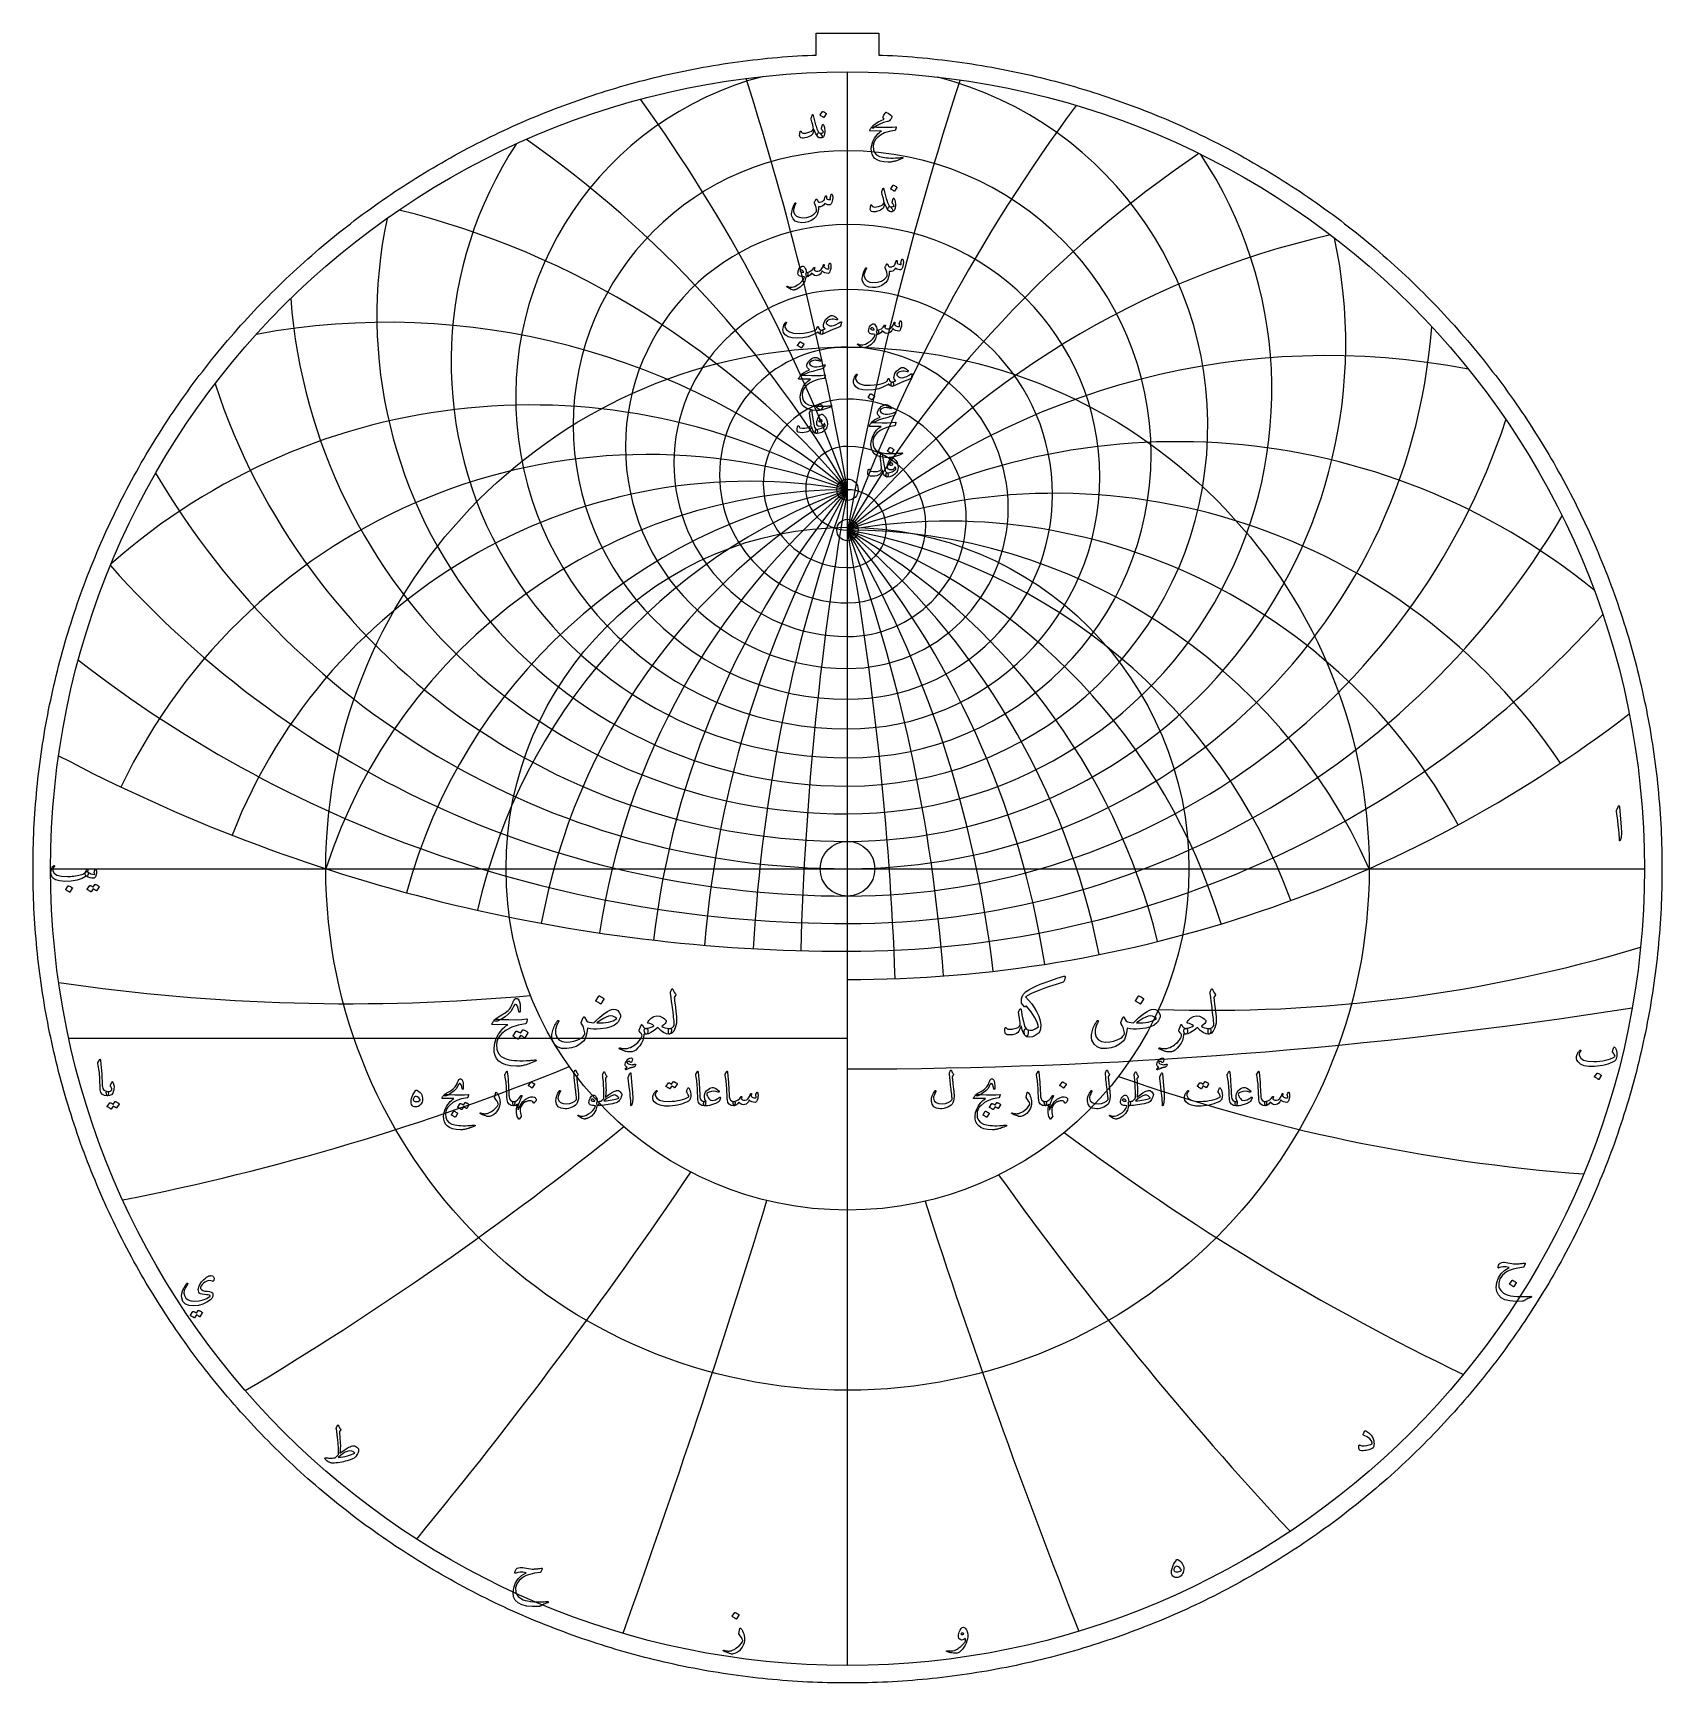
# Model space of a CAD drawing. Header units: millimetres. Extents: x -68 to 68, y -68 to 70.
import ezdxf

# ---------------------------------------------------------------- set-up
doc = ezdxf.new("R2010")
doc.units = ezdxf.units.MM
for name, color, linetype in [('CUT_INNER', 6, 'Continuous'), ('CUT_OUTER', 1, 'Continuous'), ('ENGRAVE', 7, 'Continuous'), ('ENGRAVE_FINE', 8, 'Continuous'), ('TEXT', 5, 'Continuous')]:
    doc.layers.add(name, color=color, linetype=linetype)

msp = doc.modelspace()

# ---------------------------------------------------------------- linework, layer by layer
at = {"layer": 'CUT_INNER'}
msp.add_circle((0, 0), 2.3, dxfattribs=at)
at = {"layer": 'CUT_OUTER'}
msp.add_lwpolyline([(68.4737, -0.4202), (68.4698, -0.8403), (68.4634, -1.2604), (68.4544, -1.6805), (68.4428, -2.1005), (68.4286, -2.5204), (68.4118, -2.9402), (68.3925, -3.3599), (68.3706, -3.7795), (68.3461, -4.1989), (68.3191, -4.6182), (68.2895, -5.0373), (68.2573, -5.4563), (68.2225, -5.875), (68.1852, -6.2935), (68.1453, -6.7117), (68.1028, -7.1297), (68.0578, -7.5475), (68.0102, -7.9649), (67.96, -8.3821), (67.9073, -8.7989), (67.8521, -9.2154), (67.7942, -9.6316), (67.7339, -10.0474), (67.6709, -10.4628), (67.6055, -10.8778), (67.5374, -11.2924), (67.4669, -11.7066), (67.3938, -12.1204), (67.3181, -12.5337), (67.24, -12.9465), (67.1593, -13.3588), (67.076, -13.7706), (66.9903, -14.182), (66.902, -14.5927), (66.8112, -15.003), (66.7179, -15.4126), (66.6221, -15.8217), (66.5237, -16.2302), (66.4229, -16.6381), (66.3196, -17.0453), (66.2137, -17.4519), (66.1054, -17.8579), (65.9946, -18.2632), (65.8813, -18.6677), (65.7655, -19.0716), (65.6472, -19.4748), (65.5265, -19.8772), (65.4033, -20.2789), (65.2776, -20.6799), (65.1495, -21.08), (65.0189, -21.4794), (64.8859, -21.8779), (64.7505, -22.2756), (64.6126, -22.6725), (64.4722, -23.0685), (64.3295, -23.4637), (64.1843, -23.858), (64.0367, -24.2513), (63.8867, -24.6438), (63.7343, -25.0354), (63.5795, -25.4259), (63.4222, -25.8156), (63.2627, -26.2042), (63.1007, -26.5919), (62.9363, -26.9786), (62.7696, -27.3643), (62.6005, -27.7489), (62.4291, -28.1325), (62.2553, -28.515), (62.0791, -28.8965), (61.9007, -29.2768), (61.7199, -29.6561), (61.5367, -30.0342), (61.3513, -30.4113), (61.1635, -30.7871), (60.9735, -31.1618), (60.7811, -31.5354), (60.5865, -31.9077), (60.3896, -32.2789), (60.1904, -32.6488), (59.9889, -33.0175), (59.7852, -33.385), (59.5792, -33.7512), (59.371, -34.1161), (59.1605, -34.4798), (58.9479, -34.8421), (58.733, -35.2032), (58.5159, -35.5629), (58.2965, -35.9213), (58.075, -36.2783), (57.8513, -36.634), (57.6255, -36.9882), (57.3974, -37.3411), (57.1672, -37.6926), (56.9349, -38.0427), (56.7004, -38.3913), (56.4638, -38.7385), (56.225, -39.0842), (55.9841, -39.4285), (55.7411, -39.7712), (55.4961, -40.1125), (55.2489, -40.4523), (54.9996, -40.7905), (54.7483, -41.1272), (54.4949, -41.4624), (54.2395, -41.796), (53.982, -42.128), (53.7225, -42.4584), (53.461, -42.7873), (53.1974, -43.1145), (52.9319, -43.4401), (52.6644, -43.764), (52.3948, -44.0864), (52.1233, -44.407), (51.8499, -44.726), (51.5745, -45.0433), (51.2971, -45.3589), (51.0178, -45.6728), (50.7366, -45.985), (50.4535, -46.2954), (50.1685, -46.6042), (49.8816, -46.9111), (49.5928, -47.2163), (49.3022, -47.5197), (49.0097, -47.8213), (48.7153, -48.1211), (48.4191, -48.4191), (48.1211, -48.7153), (47.8213, -49.0097), (47.5197, -49.3022), (47.2163, -49.5928), (46.9111, -49.8816), (46.6042, -50.1685), (46.2954, -50.4535), (45.985, -50.7366), (45.6728, -51.0178), (45.3589, -51.2971), (45.0433, -51.5745), (44.726, -51.8499), (44.407, -52.1233), (44.0864, -52.3948), (43.764, -52.6644), (43.4401, -52.9319), (43.1145, -53.1974), (42.7873, -53.461), (42.4584, -53.7225), (42.128, -53.982), (41.796, -54.2395), (41.4624, -54.4949), (41.1272, -54.7483), (40.7905, -54.9996), (40.4523, -55.2489), (40.1125, -55.4961), (39.7712, -55.7411), (39.4285, -55.9841), (39.0842, -56.225), (38.7385, -56.4638), (38.3913, -56.7004), (38.0427, -56.9349), (37.6926, -57.1672), (37.3411, -57.3974), (36.9882, -57.6255), (36.634, -57.8513), (36.2783, -58.075), (35.9213, -58.2965), (35.5629, -58.5159), (35.2032, -58.733), (34.8421, -58.9479), (34.4798, -59.1605), (34.1161, -59.371), (33.7512, -59.5792), (33.385, -59.7852), (33.0175, -59.9889), (32.6488, -60.1904), (32.2789, -60.3896), (31.9077, -60.5865), (31.5354, -60.7811), (31.1618, -60.9735), (30.7871, -61.1635), (30.4113, -61.3513), (30.0342, -61.5367), (29.6561, -61.7199), (29.2768, -61.9007), (28.8965, -62.0791), (28.515, -62.2553), (28.1325, -62.4291), (27.7489, -62.6005), (27.3643, -62.7696), (26.9786, -62.9363), (26.5919, -63.1007), (26.2042, -63.2627), (25.8156, -63.4222), (25.4259, -63.5795), (25.0354, -63.7343), (24.6438, -63.8867), (24.2513, -64.0367), (23.858, -64.1843), (23.4637, -64.3295), (23.0685, -64.4722), (22.6725, -64.6126), (22.2756, -64.7505), (21.8779, -64.8859), (21.4794, -65.0189), (21.08, -65.1495), (20.6799, -65.2776), (20.2789, -65.4033), (19.8772, -65.5265), (19.4748, -65.6472), (19.0716, -65.7655), (18.6677, -65.8813), (18.2632, -65.9946), (17.8579, -66.1054), (17.4519, -66.2137), (17.0453, -66.3196), (16.6381, -66.4229), (16.2302, -66.5237), (15.8217, -66.6221), (15.4126, -66.7179), (15.003, -66.8112), (14.5927, -66.902), (14.182, -66.9903), (13.7706, -67.076), (13.3588, -67.1593), (12.9465, -67.24), (12.5337, -67.3181), (12.1204, -67.3938), (11.7066, -67.4669), (11.2924, -67.5374), (10.8778, -67.6055), (10.4628, -67.6709), (10.0474, -67.7339), (9.6316, -67.7942), (9.2154, -67.8521), (8.7989, -67.9073), (8.3821, -67.96), (7.9649, -68.0102), (7.5475, -68.0578), (7.1297, -68.1028), (6.7117, -68.1453), (6.2935, -68.1852), (5.875, -68.2225), (5.4563, -68.2573), (5.0373, -68.2895), (4.6182, -68.3191), (4.1989, -68.3461), (3.7795, -68.3706), (3.3599, -68.3925), (2.9402, -68.4118), (2.5204, -68.4286), (2.1005, -68.4428), (1.6805, -68.4544), (1.2604, -68.4634), (0.8403, -68.4698), (0.4202, -68.4737), (0, -68.475), (-0.4202, -68.4737), (-0.8403, -68.4698), (-1.2604, -68.4634), (-1.6805, -68.4544), (-2.1005, -68.4428), (-2.5204, -68.4286), (-2.9402, -68.4118), (-3.3599, -68.3925), (-3.7795, -68.3706), (-4.1989, -68.3461), (-4.6182, -68.3191), (-5.0373, -68.2895), (-5.4563, -68.2573), (-5.875, -68.2225), (-6.2935, -68.1852), (-6.7117, -68.1453), (-7.1297, -68.1028), (-7.5475, -68.0578), (-7.9649, -68.0102), (-8.3821, -67.96), (-8.7989, -67.9073), (-9.2154, -67.8521), (-9.6316, -67.7942), (-10.0474, -67.7339), (-10.4628, -67.6709), (-10.8778, -67.6055), (-11.2924, -67.5374), (-11.7066, -67.4669), (-12.1204, -67.3938), (-12.5337, -67.3181), (-12.9465, -67.24), (-13.3588, -67.1593), (-13.7706, -67.076), (-14.182, -66.9903), (-14.5927, -66.902), (-15.003, -66.8112), (-15.4126, -66.7179), (-15.8217, -66.6221), (-16.2302, -66.5237), (-16.6381, -66.4229), (-17.0453, -66.3196), (-17.4519, -66.2137), (-17.8579, -66.1054), (-18.2632, -65.9946), (-18.6677, -65.8813), (-19.0716, -65.7655), (-19.4748, -65.6472), (-19.8772, -65.5265), (-20.2789, -65.4033), (-20.6799, -65.2776), (-21.08, -65.1495), (-21.4794, -65.0189), (-21.8779, -64.8859), (-22.2756, -64.7505), (-22.6725, -64.6126), (-23.0685, -64.4722), (-23.4637, -64.3295), (-23.858, -64.1843), (-24.2513, -64.0367), (-24.6438, -63.8867), (-25.0354, -63.7343), (-25.4259, -63.5795), (-25.8156, -63.4222), (-26.2042, -63.2627), (-26.5919, -63.1007), (-26.9786, -62.9363), (-27.3643, -62.7696), (-27.7489, -62.6005), (-28.1325, -62.4291), (-28.515, -62.2553), (-28.8965, -62.0791), (-29.2768, -61.9007), (-29.6561, -61.7199), (-30.0342, -61.5367), (-30.4113, -61.3513), (-30.7871, -61.1635), (-31.1618, -60.9735), (-31.5354, -60.7811), (-31.9077, -60.5865), (-32.2789, -60.3896), (-32.6488, -60.1904), (-33.0175, -59.9889), (-33.385, -59.7852), (-33.7512, -59.5792), (-34.1161, -59.371), (-34.4798, -59.1605), (-34.8421, -58.9479), (-35.2032, -58.733), (-35.5629, -58.5159), (-35.9213, -58.2965), (-36.2783, -58.075), (-36.634, -57.8513), (-36.9882, -57.6255), (-37.3411, -57.3974), (-37.6926, -57.1672), (-38.0427, -56.9349), (-38.3913, -56.7004), (-38.7385, -56.4638), (-39.0842, -56.225), (-39.4285, -55.9841), (-39.7712, -55.7411), (-40.1125, -55.4961), (-40.4523, -55.2489), (-40.7905, -54.9996), (-41.1272, -54.7483), (-41.4624, -54.4949), (-41.796, -54.2395), (-42.128, -53.982), (-42.4584, -53.7225), (-42.7873, -53.461), (-43.1145, -53.1974), (-43.4401, -52.9319), (-43.764, -52.6644), (-44.0864, -52.3948), (-44.407, -52.1233), (-44.726, -51.8499), (-45.0433, -51.5745), (-45.3589, -51.2971), (-45.6728, -51.0178), (-45.985, -50.7366), (-46.2954, -50.4535), (-46.6042, -50.1685), (-46.9111, -49.8816), (-47.2163, -49.5928), (-47.5197, -49.3022), (-47.8213, -49.0097), (-48.1211, -48.7153), (-48.4191, -48.4191), (-48.7153, -48.1211), (-49.0097, -47.8213), (-49.3022, -47.5197), (-49.5928, -47.2163), (-49.8816, -46.9111), (-50.1685, -46.6042), (-50.4535, -46.2954), (-50.7366, -45.985), (-51.0178, -45.6728), (-51.2971, -45.3589), (-51.5745, -45.0433), (-51.8499, -44.726), (-52.1233, -44.407), (-52.3948, -44.0864), (-52.6644, -43.764), (-52.9319, -43.4401), (-53.1974, -43.1145), (-53.461, -42.7873), (-53.7225, -42.4584), (-53.982, -42.128), (-54.2395, -41.796), (-54.4949, -41.4624), (-54.7483, -41.1272), (-54.9996, -40.7905), (-55.2489, -40.4523), (-55.4961, -40.1125), (-55.7411, -39.7712), (-55.9841, -39.4285), (-56.225, -39.0842), (-56.4638, -38.7385), (-56.7004, -38.3913), (-56.9349, -38.0427), (-57.1672, -37.6926), (-57.3974, -37.3411), (-57.6255, -36.9882), (-57.8513, -36.634), (-58.075, -36.2783), (-58.2965, -35.9213), (-58.5159, -35.5629), (-58.733, -35.2032), (-58.9479, -34.8421), (-59.1605, -34.4798), (-59.371, -34.1161), (-59.5792, -33.7512), (-59.7852, -33.385), (-59.9889, -33.0175), (-60.1904, -32.6488), (-60.3896, -32.2789), (-60.5865, -31.9077), (-60.7811, -31.5354), (-60.9735, -31.1618), (-61.1635, -30.7871), (-61.3513, -30.4113), (-61.5367, -30.0342), (-61.7199, -29.6561), (-61.9007, -29.2768), (-62.0791, -28.8965), (-62.2553, -28.515), (-62.4291, -28.1325), (-62.6005, -27.7489), (-62.7696, -27.3643), (-62.9363, -26.9786), (-63.1007, -26.5919), (-63.2627, -26.2042), (-63.4222, -25.8156), (-63.5795, -25.4259), (-63.7343, -25.0354), (-63.8867, -24.6438), (-64.0367, -24.2513), (-64.1843, -23.858), (-64.3295, -23.4637), (-64.4722, -23.0685), (-64.6126, -22.6725), (-64.7505, -22.2756), (-64.8859, -21.8779), (-65.0189, -21.4794), (-65.1495, -21.08), (-65.2776, -20.6799), (-65.4033, -20.2789), (-65.5265, -19.8772), (-65.6472, -19.4748), (-65.7655, -19.0716), (-65.8813, -18.6677), (-65.9946, -18.2632), (-66.1054, -17.8579), (-66.2137, -17.4519), (-66.3196, -17.0453), (-66.4229, -16.6381), (-66.5237, -16.2302), (-66.6221, -15.8217), (-66.7179, -15.4126), (-66.8112, -15.003), (-66.902, -14.5927), (-66.9903, -14.182), (-67.076, -13.7706), (-67.1593, -13.3588), (-67.24, -12.9465), (-67.3181, -12.5337), (-67.3938, -12.1204), (-67.4669, -11.7066), (-67.5374, -11.2924), (-67.6055, -10.8778), (-67.6709, -10.4628), (-67.7339, -10.0474), (-67.7942, -9.6316), (-67.8521, -9.2154), (-67.9073, -8.7989), (-67.96, -8.3821), (-68.0102, -7.9649), (-68.0578, -7.5475), (-68.1028, -7.1297), (-68.1453, -6.7117), (-68.1852, -6.2935), (-68.2225, -5.875), (-68.2573, -5.4563), (-68.2895, -5.0373), (-68.3191, -4.6182), (-68.3461, -4.1989), (-68.3706, -3.7795), (-68.3925, -3.3599), (-68.4118, -2.9402), (-68.4286, -2.5204), (-68.4428, -2.1005), (-68.4544, -1.6805), (-68.4634, -1.2604), (-68.4698, -0.8403), (-68.4737, -0.4202), (-68.475, 0), (-68.4737, 0.4202), (-68.4698, 0.8403), (-68.4634, 1.2604), (-68.4544, 1.6805), (-68.4428, 2.1005), (-68.4286, 2.5204), (-68.4118, 2.9402), (-68.3925, 3.3599), (-68.3706, 3.7795), (-68.3461, 4.1989), (-68.3191, 4.6182), (-68.2895, 5.0373), (-68.2573, 5.4563), (-68.2225, 5.875), (-68.1852, 6.2935), (-68.1453, 6.7117), (-68.1028, 7.1297), (-68.0578, 7.5475), (-68.0102, 7.9649), (-67.96, 8.3821), (-67.9073, 8.7989), (-67.8521, 9.2154), (-67.7942, 9.6316), (-67.7339, 10.0474), (-67.6709, 10.4628), (-67.6055, 10.8778), (-67.5374, 11.2924), (-67.4669, 11.7066), (-67.3938, 12.1204), (-67.3181, 12.5337), (-67.24, 12.9465), (-67.1593, 13.3588), (-67.076, 13.7706), (-66.9903, 14.182), (-66.902, 14.5927), (-66.8112, 15.003), (-66.7179, 15.4126), (-66.6221, 15.8217), (-66.5237, 16.2302), (-66.4229, 16.6381), (-66.3196, 17.0453), (-66.2137, 17.4519), (-66.1054, 17.8579), (-65.9946, 18.2632), (-65.8813, 18.6677), (-65.7655, 19.0716), (-65.6472, 19.4748), (-65.5265, 19.8772), (-65.4033, 20.2789), (-65.2776, 20.6799), (-65.1495, 21.08), (-65.0189, 21.4794), (-64.8859, 21.8779), (-64.7505, 22.2756), (-64.6126, 22.6725), (-64.4722, 23.0685), (-64.3295, 23.4637), (-64.1843, 23.858), (-64.0367, 24.2513), (-63.8867, 24.6438), (-63.7343, 25.0354), (-63.5795, 25.4259), (-63.4222, 25.8156), (-63.2627, 26.2042), (-63.1007, 26.5919), (-62.9363, 26.9786), (-62.7696, 27.3643), (-62.6005, 27.7489), (-62.4291, 28.1325), (-62.2553, 28.515), (-62.0791, 28.8965), (-61.9007, 29.2768), (-61.7199, 29.6561), (-61.5367, 30.0342), (-61.3513, 30.4113), (-61.1635, 30.7871), (-60.9735, 31.1618), (-60.7811, 31.5354), (-60.5865, 31.9077), (-60.3896, 32.2789), (-60.1904, 32.6488), (-59.9889, 33.0175), (-59.7852, 33.385), (-59.5792, 33.7512), (-59.371, 34.1161), (-59.1605, 34.4798), (-58.9479, 34.8421), (-58.733, 35.2032), (-58.5159, 35.5629), (-58.2965, 35.9213), (-58.075, 36.2783), (-57.8513, 36.634), (-57.6255, 36.9882), (-57.3974, 37.3411), (-57.1672, 37.6926), (-56.9349, 38.0427), (-56.7004, 38.3913), (-56.4638, 38.7385), (-56.225, 39.0842), (-55.9841, 39.4285), (-55.7411, 39.7712), (-55.4961, 40.1125), (-55.2489, 40.4523), (-54.9996, 40.7905), (-54.7483, 41.1272), (-54.4949, 41.4624), (-54.2395, 41.796), (-53.982, 42.128), (-53.7225, 42.4584), (-53.461, 42.7873), (-53.1974, 43.1145), (-52.9319, 43.4401), (-52.6644, 43.764), (-52.3948, 44.0864), (-52.1233, 44.407), (-51.8499, 44.726), (-51.5745, 45.0433), (-51.2971, 45.3589), (-51.0178, 45.6728), (-50.7366, 45.985), (-50.4535, 46.2954), (-50.1685, 46.6042), (-49.8816, 46.9111), (-49.5928, 47.2163), (-49.3022, 47.5197), (-49.0097, 47.8213), (-48.7153, 48.1211), (-48.4191, 48.4191), (-48.1211, 48.7153), (-47.8213, 49.0097), (-47.5197, 49.3022), (-47.2163, 49.5928), (-46.9111, 49.8816), (-46.6042, 50.1685), (-46.2954, 50.4535), (-45.985, 50.7366), (-45.6728, 51.0178), (-45.3589, 51.2971), (-45.0433, 51.5745), (-44.726, 51.8499), (-44.407, 52.1233), (-44.0864, 52.3948), (-43.764, 52.6644), (-43.4401, 52.9319), (-43.1145, 53.1974), (-42.7873, 53.461), (-42.4584, 53.7225), (-42.128, 53.982), (-41.796, 54.2395), (-41.4624, 54.4949), (-41.1272, 54.7483), (-40.7905, 54.9996), (-40.4523, 55.2489), (-40.1125, 55.4961), (-39.7712, 55.7411), (-39.4285, 55.9841), (-39.0842, 56.225), (-38.7385, 56.4638), (-38.3913, 56.7004), (-38.0427, 56.9349), (-37.6926, 57.1672), (-37.3411, 57.3974), (-36.9882, 57.6255), (-36.634, 57.8513), (-36.2783, 58.075), (-35.9213, 58.2965), (-35.5629, 58.5159), (-35.2032, 58.733), (-34.8421, 58.9479), (-34.4798, 59.1605), (-34.1161, 59.371), (-33.7512, 59.5792), (-33.385, 59.7852), (-33.0175, 59.9889), (-32.6488, 60.1904), (-32.2789, 60.3896), (-31.9077, 60.5865), (-31.5354, 60.7811), (-31.1618, 60.9735), (-30.7871, 61.1635), (-30.4113, 61.3513), (-30.0342, 61.5367), (-29.6561, 61.7199), (-29.2768, 61.9007), (-28.8965, 62.0791), (-28.515, 62.2553), (-28.1325, 62.4291), (-27.7489, 62.6005), (-27.3643, 62.7696), (-26.9786, 62.9363), (-26.5919, 63.1007), (-26.2042, 63.2627), (-25.8156, 63.4222), (-25.4259, 63.5795), (-25.0354, 63.7343), (-24.6438, 63.8867), (-24.2513, 64.0367), (-23.858, 64.1843), (-23.4637, 64.3295), (-23.0685, 64.4722), (-22.6725, 64.6126), (-22.2756, 64.7505), (-21.8779, 64.8859), (-21.4794, 65.0189), (-21.08, 65.1495), (-20.6799, 65.2776), (-20.2789, 65.4033), (-19.8772, 65.5265), (-19.4748, 65.6472), (-19.0716, 65.7655), (-18.6677, 65.8813), (-18.2632, 65.9946), (-17.8579, 66.1054), (-17.4519, 66.2137), (-17.0453, 66.3196), (-16.6381, 66.4229), (-16.2302, 66.5237), (-15.8217, 66.6221), (-15.4126, 66.7179), (-15.003, 66.8112), (-14.5927, 66.902), (-14.182, 66.9903), (-13.7706, 67.076), (-13.3588, 67.1593), (-12.9465, 67.24), (-12.5337, 67.3181), (-12.1204, 67.3938), (-11.7066, 67.4669), (-11.2924, 67.5374), (-10.8778, 67.6055), (-10.4628, 67.6709), (-10.0474, 67.7339), (-9.6316, 67.7942), (-9.2154, 67.8521), (-8.7989, 67.9073), (-8.3821, 67.96), (-7.9649, 68.0102), (-7.5475, 68.0578), (-7.1297, 68.1028), (-6.7117, 68.1453), (-6.2935, 68.1852), (-5.875, 68.2225), (-5.4563, 68.2573), (-5.0373, 68.2895), (-4.6182, 68.3191), (-4.1989, 68.3461), (-3.7795, 68.3706), (-3.3599, 68.3925), (-2.9402, 68.4118), (-2.625, 68.4244), (-2.625, 70.275), (2.625, 70.275), (2.625, 68.4244), (2.9402, 68.4118), (3.3599, 68.3925), (3.7795, 68.3706), (4.1989, 68.3461), (4.6182, 68.3191), (5.0373, 68.2895), (5.4563, 68.2573), (5.875, 68.2225), (6.2935, 68.1852), (6.7117, 68.1453), (7.1297, 68.1028), (7.5475, 68.0578), (7.9649, 68.0102), (8.3821, 67.96), (8.7989, 67.9073), (9.2154, 67.8521), (9.6316, 67.7942), (10.0474, 67.7339), (10.4628, 67.6709), (10.8778, 67.6055), (11.2924, 67.5374), (11.7066, 67.4669), (12.1204, 67.3938), (12.5337, 67.3181), (12.9465, 67.24), (13.3588, 67.1593), (13.7706, 67.076), (14.182, 66.9903), (14.5927, 66.902), (15.003, 66.8112), (15.4126, 66.7179), (15.8217, 66.6221), (16.2302, 66.5237), (16.6381, 66.4229), (17.0453, 66.3196), (17.4519, 66.2137), (17.8579, 66.1054), (18.2632, 65.9946), (18.6677, 65.8813), (19.0716, 65.7655), (19.4748, 65.6472), (19.8772, 65.5265), (20.2789, 65.4033), (20.6799, 65.2776), (21.08, 65.1495), (21.4794, 65.0189), (21.8779, 64.8859), (22.2756, 64.7505), (22.6725, 64.6126), (23.0685, 64.4722), (23.4637, 64.3295), (23.858, 64.1843), (24.2513, 64.0367), (24.6438, 63.8867), (25.0354, 63.7343), (25.4259, 63.5795), (25.8156, 63.4222), (26.2042, 63.2627), (26.5919, 63.1007), (26.9786, 62.9363), (27.3643, 62.7696), (27.7489, 62.6005), (28.1325, 62.4291), (28.515, 62.2553), (28.8965, 62.0791), (29.2768, 61.9007), (29.6561, 61.7199), (30.0342, 61.5367), (30.4113, 61.3513), (30.7871, 61.1635), (31.1618, 60.9735), (31.5354, 60.7811), (31.9077, 60.5865), (32.2789, 60.3896), (32.6488, 60.1904), (33.0175, 59.9889), (33.385, 59.7852), (33.7512, 59.5792), (34.1161, 59.371), (34.4798, 59.1605), (34.8421, 58.9479), (35.2032, 58.733), (35.5629, 58.5159), (35.9213, 58.2965), (36.2783, 58.075), (36.634, 57.8513), (36.9882, 57.6255), (37.3411, 57.3974), (37.6926, 57.1672), (38.0427, 56.9349), (38.3913, 56.7004), (38.7385, 56.4638), (39.0842, 56.225), (39.4285, 55.9841), (39.7712, 55.7411), (40.1125, 55.4961), (40.4523, 55.2489), (40.7905, 54.9996), (41.1272, 54.7483), (41.4624, 54.4949), (41.796, 54.2395), (42.128, 53.982), (42.4584, 53.7225), (42.7873, 53.461), (43.1145, 53.1974), (43.4401, 52.9319), (43.764, 52.6644), (44.0864, 52.3948), (44.407, 52.1233), (44.726, 51.8499), (45.0433, 51.5745), (45.3589, 51.2971), (45.6728, 51.0178), (45.985, 50.7366), (46.2954, 50.4535), (46.6042, 50.1685), (46.9111, 49.8816), (47.2163, 49.5928), (47.5197, 49.3022), (47.8213, 49.0097), (48.1211, 48.7153), (48.4191, 48.4191), (48.7153, 48.1211), (49.0097, 47.8213), (49.3022, 47.5197), (49.5928, 47.2163), (49.8816, 46.9111), (50.1685, 46.6042), (50.4535, 46.2954), (50.7366, 45.985), (51.0178, 45.6728), (51.2971, 45.3589), (51.5745, 45.0433), (51.8499, 44.726), (52.1233, 44.407), (52.3948, 44.0864), (52.6644, 43.764), (52.9319, 43.4401), (53.1974, 43.1145), (53.461, 42.7873), (53.7225, 42.4584), (53.982, 42.128), (54.2395, 41.796), (54.4949, 41.4624), (54.7483, 41.1272), (54.9996, 40.7905), (55.2489, 40.4523), (55.4961, 40.1125), (55.7411, 39.7712), (55.9841, 39.4285), (56.225, 39.0842), (56.4638, 38.7385), (56.7004, 38.3913), (56.9349, 38.0427), (57.1672, 37.6926), (57.3974, 37.3411), (57.6255, 36.9882), (57.8513, 36.634), (58.075, 36.2783), (58.2965, 35.9213), (58.5159, 35.5629), (58.733, 35.2032), (58.9479, 34.8421), (59.1605, 34.4798), (59.371, 34.1161), (59.5792, 33.7512), (59.7852, 33.385), (59.9889, 33.0175), (60.1904, 32.6488), (60.3896, 32.2789), (60.5865, 31.9077), (60.7811, 31.5354), (60.9735, 31.1618), (61.1635, 30.7871), (61.3513, 30.4113), (61.5367, 30.0342), (61.7199, 29.6561), (61.9007, 29.2768), (62.0791, 28.8965), (62.2553, 28.515), (62.4291, 28.1325), (62.6005, 27.7489), (62.7696, 27.3643), (62.9363, 26.9786), (63.1007, 26.5919), (63.2627, 26.2042), (63.4222, 25.8156), (63.5795, 25.4259), (63.7343, 25.0354), (63.8867, 24.6438), (64.0367, 24.2513), (64.1843, 23.858), (64.3295, 23.4637), (64.4722, 23.0685), (64.6126, 22.6725), (64.7505, 22.2756), (64.8859, 21.8779), (65.0189, 21.4794), (65.1495, 21.08), (65.2776, 20.6799), (65.4033, 20.2789), (65.5265, 19.8772), (65.6472, 19.4748), (65.7655, 19.0716), (65.8813, 18.6677), (65.9946, 18.2632), (66.1054, 17.8579), (66.2137, 17.4519), (66.3196, 17.0453), (66.4229, 16.6381), (66.5237, 16.2302), (66.6221, 15.8217), (66.7179, 15.4126), (66.8112, 15.003), (66.902, 14.5927), (66.9903, 14.182), (67.076, 13.7706), (67.1593, 13.3588), (67.24, 12.9465), (67.3181, 12.5337), (67.3938, 12.1204), (67.4669, 11.7066), (67.5374, 11.2924), (67.6055, 10.8778), (67.6709, 10.4628), (67.7339, 10.0474), (67.7942, 9.6316), (67.8521, 9.2154), (67.9073, 8.7989), (67.96, 8.3821), (68.0102, 7.9649), (68.0578, 7.5475), (68.1028, 7.1297), (68.1453, 6.7117), (68.1852, 6.2935), (68.2225, 5.875), (68.2573, 5.4563), (68.2895, 5.0373), (68.3191, 4.6182), (68.3461, 4.1989), (68.3706, 3.7795), (68.3925, 3.3599), (68.4118, 2.9402), (68.4286, 2.5204), (68.4428, 2.1005), (68.4544, 1.6805), (68.4634, 1.2604), (68.4698, 0.8403), (68.4737, 0.4202), (68.475, 0)], close=True, dxfattribs=at)
at = {"layer": 'ENGRAVE'}
for points in [[(0, -67), (0, 67)], [(0, -67), (0, 67)], [(-67, 0), (0, 0)], [(0, 0), (67, 0)], [(0, -67), (0, -28.7086)], [(0, -67), (0, -28.7086)]]:
    msp.add_lwpolyline(points, dxfattribs=at)
for centre, radius in [((0, 0), 67), ((0, 0), 43.8575), ((0, 31.8643), 0.9), ((0, 28.4814), 0.9), ((0, 0), 28.7086)]:
    msp.add_circle(centre, radius, dxfattribs=at)
for centre, radius, start, end in [((0, 39.6431), 27.8915, 104.652903, 270), ((0, 37.2405), 30.2941, 270, 75.494493), ((0, 42.6428), 33.3206, 146.69677, 270), ((0, 37.3074), 23.0572, 90, 270), ((0, 34.8434), 25.5212, 270, 90), ((0, 40.2865), 35.6769, 270, 33.656972), ((0, 46.5108), 39.5644, 168.076059, 270), ((0, 35.4974), 18.6621, 90, 270), ((0, 32.9555), 21.204, 270, 90), ((0, 44.1868), 41.8883, 270, 12.193718), ((0, 34.1176), 14.591, 90, 270), ((0, 31.4794), 17.2293, 270, 90), ((0, 51.5576), 46.948, 184.422486, 270), ((0, 49.2528), 49.2528, 270, 355.713047), ((0, 33.102), 10.7555, 90, 270), ((0, 30.3464), 13.5111, 270, 90), ((0, 58.2756), 55.9771, 198.225367, 270), ((0, 32.4053), 7.0842, 90, 270), ((0, 29.508), 9.9814, 270, 90), ((0, 55.9771), 58.2756, 270, 341.774633), ((0, 31.9982), 3.5169, 90, 270), ((0, 28.9308), 6.5843, 270, 90), ((0, 67.4897), 67.4897, 210.479507, 270), ((0, -14.2502), 46.1145, 90, 162), ((0, -14.2502), 46.1145, 90, 162), ((0, 28.5927), 3.2716, 270, 90), ((0, 65.1849), 69.7945, 270, 329.403421), ((0, -19.5266), 48.008, 24, 90), ((0, -19.5266), 48.008, 24, 90), ((0, 80.69), 82.9884, 221.698514, 270), ((0, 78.366), 85.3124, 270, 318.09584), ((0, 100.8618), 105.4714, 232.186506, 270), ((0, 98.5055), 107.8277, 270, 307.554233), ((0, 134.9795), 141.9258, 242.140525, 270), ((30.5344, 113.9561), 125.8643, 268.006904, 286.68594), ((-41.879, 156.2947), 167.6466, 261.619044, 275.209733), ((-101.0447, 175.0146), 206.7937, 281.18357, 292.056121), ((73.6174, 127.5091), 153.628, 250.677722, 265.620952), ((-190.4067, 190.4067), 272.8239, 300.820642, 308.975055), ((138.6421, 138.6421), 200.9148, 233.175565, 244.382987), ((-349.6354, 201.8621), 406.0994, 320.514464, 325.950739), ((254.4763, 146.9219), 297.0988, 215.533322, 223.004937), ((-779.7159, 208.9242), 808.4118, 340.2472961, 342.9654338), ((567.3611, 152.024), 589.0105, 197.7922443, 201.5280516)]:
    msp.add_arc(centre, radius, start, end, dxfattribs=at)
at = {"layer": 'ENGRAVE_FINE'}
msp.add_lwpolyline([(-65.467, -14.2502), (0, -14.2502)], dxfattribs=at)
for centre, radius, start, end in [((-261.5283, -14.2502), 265.5628, 10, 17.692212), ((-261.5283, -14.2502), 265.5628, 10, 17.692212), ((272.2669, -19.5266), 276.4671, 161.908194, 170), ((272.2669, -19.5266), 276.4671, 161.908194, 170), ((-126.6985, -14.2502), 134.8298, 20, 35.84255), ((-126.6985, -14.2502), 134.8298, 20, 35.84255), ((131.9009, -19.5266), 140.366, 143.390364, 160), ((131.9009, -19.5266), 140.366, 143.390364, 160), ((-79.8726, -14.2502), 92.229, 30, 55.021045), ((-79.8726, -14.2502), 92.229, 30, 55.021045), ((83.1523, -19.5266), 96.016, 123.937589, 150), ((83.1523, -19.5266), 96.016, 123.937589, 150), ((-54.9571, -14.2502), 71.7414, 40, 76.083132), ((-54.9571, -14.2502), 71.7414, 40, 76.083132), ((57.2137, -19.5266), 74.6872, 102.845994, 140), ((57.2137, -19.5266), 74.6872, 102.845994, 140), ((-38.6947, -14.2502), 60.1982, 50, 100.532697), ((-38.6947, -14.2502), 60.1982, 50, 100.532697), ((40.2835, -19.5266), 62.67, 79.036959, 130), ((40.2835, -19.5266), 62.67, 79.036959, 130), ((-26.6242, -14.2502), 53.2484, 60, 131.491066), ((-26.6242, -14.2502), 53.2484, 60, 131.491066), ((-16.7843, -14.2502), 49.074, 70, 154.508773), ((-16.7843, -14.2502), 49.074, 70, 154.508773), ((27.7174, -19.5266), 55.4349, 50.771346, 120), ((27.7174, -19.5266), 55.4349, 50.771346, 120), ((-8.1312, -14.2502), 46.8259, 80, 158.621768), ((-8.1312, -14.2502), 46.8259, 80, 158.621768), ((8.1312, -14.2502), 46.8259, 100, 164.859468), ((8.1312, -14.2502), 46.8259, 100, 164.859468), ((16.7843, -14.2502), 49.074, 110, 167.34329), ((16.7843, -14.2502), 49.074, 110, 167.34329), ((26.6242, -14.2502), 53.2484, 120, 169.550431), ((26.6242, -14.2502), 53.2484, 120, 169.550431), ((38.6947, -14.2502), 60.1982, 130, 171.552078), ((38.6947, -14.2502), 60.1982, 130, 171.552078), ((54.9571, -14.2502), 71.7414, 140, 173.401418), ((54.9571, -14.2502), 71.7414, 140, 173.401418), ((79.8726, -14.2502), 92.229, 150, 175.139767), ((79.8726, -14.2502), 92.229, 150, 175.139767), ((126.6985, -14.2502), 134.8298, 160, 176.800582), ((126.6985, -14.2502), 134.8298, 160, 176.800582), ((261.5283, -14.2502), 265.5628, 170, 178.412224), ((261.5283, -14.2502), 265.5628, 170, 178.412224), ((17.4735, -19.5266), 51.089, 33.772617, 110), ((17.4735, -19.5266), 51.089, 33.772617, 110), ((8.4651, -19.5266), 48.7486, 28.429738, 100), ((8.4651, -19.5266), 48.7486, 28.429738, 100), ((-272.2669, -19.5266), 276.4671, 2.130732, 10), ((-131.9009, -19.5266), 140.366, 4.29282, 20), ((-83.1523, -19.5266), 96.016, 6.519446, 30), ((-57.2137, -19.5266), 74.6872, 8.847668, 40), ((-40.2835, -19.5266), 62.67, 11.320967, 50), ((-27.7174, -19.5266), 55.4349, 13.992665, 60), ((-17.4735, -19.5266), 51.089, 16.930802, 70), ((-8.4651, -19.5266), 48.7486, 20.225434, 80), ((-8.4651, -19.5266), 48.7486, 20.225434, 80), ((-17.4735, -19.5266), 51.089, 16.930802, 70), ((-27.7174, -19.5266), 55.4349, 13.992665, 60), ((-40.2835, -19.5266), 62.67, 11.320967, 50), ((-57.2137, -19.5266), 74.6872, 8.847668, 40), ((-83.1523, -19.5266), 96.016, 6.519446, 30), ((-131.9009, -19.5266), 140.366, 4.29282, 20), ((-272.2669, -19.5266), 276.4671, 2.130732, 10), ((0, 410.0077), 426.843, 270, 278.890801)]:
    msp.add_arc(centre, radius, start, end, dxfattribs=at)
at = {"layer": 'TEXT'}
for points in [[(-2.8802, 63.3293), (-2.8572, 63.2247), (-2.8323, 63.1183), (-2.8053, 63.0101), (-2.7764, 62.9002), (-2.7455, 62.7881), (-2.7125, 62.6732), (-2.6776, 62.5555), (-2.6407, 62.4351), (-2.5661, 62.2186), (-2.498, 62.0559), (-2.4363, 61.9471), (-2.3812, 61.8922), (-2.333, 61.8596), (-2.2844, 61.8134), (-2.2352, 61.7538), (-2.1856, 61.6807), (-2.1387, 61.5901), (-2.1257, 61.522), (-2.1467, 61.4763), (-2.2016, 61.4531), (-2.3789, 61.4711), (-2.5359, 61.5889), (-2.6724, 61.8064), (-2.7884, 62.1238), (-2.7909, 62.129), (-2.7944, 62.1328), (-2.7988, 62.135), (-2.8043, 62.1357), (-2.8083, 62.135), (-2.8123, 62.1328), (-2.8163, 62.129), (-2.8203, 62.1238), (-2.8315, 62.0724), (-2.8453, 62.018), (-2.8615, 61.9606), (-2.8802, 61.9002), (-2.9006, 61.8431), (-2.9221, 61.7954), (-2.9446, 61.7573), (-2.968, 61.7286), (-3.0523, 61.655), (-3.1576, 61.5898), (-3.2839, 61.5332), (-3.4311, 61.4851), (-3.5808, 61.4494), (-3.7105, 61.4342), (-3.8203, 61.4394), (-3.9101, 61.4651), (-3.9869, 61.5295), (-4.0219, 61.6427), (-4.0149, 61.8049), (-3.966, 62.016), (-3.9612, 62.023), (-3.955, 62.028), (-3.9473, 62.031), (-3.938, 62.032), (-3.9271, 62.0307), (-3.9181, 62.027), (-3.9111, 62.0207), (-3.9061, 62.012), (-3.8871, 61.9678), (-3.8662, 61.9312), (-3.8432, 61.902), (-3.8183, 61.8803), (-3.7404, 61.8513), (-3.6347, 61.8443), (-3.5009, 61.8593), (-3.3393, 61.8962), (-3.1669, 61.9516), (-3.0329, 62.014), (-2.9373, 62.0834), (-2.8802, 62.1597), (-2.8707, 62.237), (-2.8862, 62.3693), (-2.9266, 62.5564), (-2.992, 62.7984), (-3.0234, 62.9259), (-3.0419, 63.0289), (-3.0473, 63.1075), (-3.0399, 63.1617), (-2.964, 63.3772), (-2.9558, 63.3999), (-2.947, 63.4162), (-2.9378, 63.4259), (-2.9281, 63.4291), (-2.9161, 63.4229), (-2.9041, 63.4042), (-2.8922, 63.373), (-2.8802, 63.3293)], [(-2.0738, 62.0399), (-2.0973, 62.0791), (-2.1197, 62.1128), (-2.1412, 62.141), (-2.1616, 62.1637), (-2.1764, 62.1831), (-2.1846, 62.2056), (-2.1863, 62.2311), (-2.1816, 62.2595), (-2.0978, 62.5629), (-2.086, 62.5893), (-2.0708, 62.5968), (-2.0521, 62.5853), (-2.0299, 62.5549), (-1.9965, 62.4903), (-1.968, 62.4122), (-1.9446, 62.3206), (-1.9261, 62.2156), (-1.9154, 62.1148), (-1.9111, 62.016), (-1.9134, 61.9192), (-1.9221, 61.8244), (-1.9363, 61.7418), (-1.9551, 61.6697), (-1.9783, 61.6081), (-2.0059, 61.5569), (-2.0401, 61.519), (-2.0868, 61.4891), (-2.1459, 61.4671), (-2.2175, 61.4531), (-2.2909, 61.4504), (-2.3592, 61.4621), (-2.4226, 61.4883), (-2.481, 61.529), (-2.5261, 61.5806), (-2.5498, 61.6397), (-2.5521, 61.7064), (-2.5329, 61.7805), (-2.5022, 61.8411), (-2.466, 61.8793), (-2.4244, 61.895), (-2.3772, 61.8882), (-2.2684, 61.862), (-2.1736, 61.8593), (-2.0928, 61.88), (-2.0259, 61.9242), (-2.0244, 61.9359), (-2.0319, 61.9591), (-2.0484, 61.9938), (-2.0738, 62.0399)], [(-2.1097, 63.6726), (-2.1047, 63.6776), (-2.0978, 63.6806), (-2.0888, 63.6816), (-2.0778, 63.6806), (-2.0002, 63.6492), (-1.9271, 63.6108), (-1.8585, 63.5654), (-1.7944, 63.513), (-1.7881, 63.505), (-1.7854, 63.497), (-1.7861, 63.489), (-1.7904, 63.481), (-1.978, 63.1776), (-1.985, 63.1704), (-1.994, 63.1687), (-2.0049, 63.1724), (-2.0179, 63.1816), (-2.0292, 63.1896), (-2.0469, 63.2016), (-2.0711, 63.2176), (-2.1018, 63.2375), (-2.1394, 63.2615), (-2.1846, 63.2894), (-2.2372, 63.3214), (-2.2974, 63.3573), (-2.3053, 63.3633), (-2.3093, 63.3693), (-2.3093, 63.3752), (-2.3053, 63.3812)], [(3.3692, 62.8303), (3.0204, 62.7393), (2.7125, 62.6218), (2.4456, 62.4778), (2.2195, 62.3074), (2.1848, 62.2812), (2.1527, 62.2665), (2.123, 62.2632), (2.0958, 62.2715), (2.0641, 62.3091), (2.0688, 62.3623), (2.11, 62.4309), (2.1876, 62.515), (2.371, 62.6672), (2.5818, 62.8044), (2.8201, 62.9266), (3.0858, 63.0339), (3.0099, 63.1457), (2.9957, 63.1736), (2.989, 63.2016), (2.9897, 63.2295), (2.9979, 63.2575), (3.0516, 63.364), (3.1007, 63.4521), (3.1454, 63.5217), (3.1856, 63.5728), (3.2113, 63.597), (3.2365, 63.6098), (3.2612, 63.611), (3.2854, 63.6008), (3.4258, 63.5214), (3.5438, 63.4471), (3.6394, 63.3777), (3.7125, 63.3134), (3.7267, 63.2927), (3.7335, 63.2665), (3.7327, 63.2348), (3.7245, 63.1976), (3.6988, 63.1395), (3.6576, 63.0689), (3.601, 62.9858), (3.5289, 62.8902), (3.5099, 62.876), (3.477, 62.8613), (3.4301, 62.8461), (3.3692, 62.8303)], [(2.4271, 62.3673), (2.9393, 62.3493), (3.3822, 62.3473), (3.7557, 62.3613), (4.0598, 62.3912), (4.0692, 62.3924), (4.0773, 62.3917), (4.0841, 62.3894), (4.0897, 62.3852), (4.0939, 62.3796), (4.0962, 62.3728), (4.0968, 62.3647), (4.0957, 62.3553), (4.0879, 62.3189), (4.0803, 62.2854), (4.0729, 62.255), (4.0658, 62.2276), (4.0589, 62.2031), (4.0523, 62.1817), (4.046, 62.1632), (4.0398, 62.1477), (4.0269, 62.123), (4.0119, 62.1048), (3.9949, 62.0931), (3.976, 62.0878), (3.5149, 62.0043), (3.1137, 61.8733), (2.7724, 61.6949), (2.491, 61.4691), (2.3488, 61.3067), (2.2455, 61.1348), (2.1811, 60.9534), (2.1556, 60.7625), (2.1801, 60.4629), (2.2774, 60.2186), (2.4476, 60.0298), (2.6906, 59.8963), (2.8166, 59.8559), (2.955, 59.8224), (3.106, 59.796), (3.2694, 59.7765), (3.445, 59.7638), (3.6327, 59.7576), (3.8323, 59.7578), (4.0438, 59.7645), (4.1191, 59.7688), (4.193, 59.7735), (4.2658, 59.7788), (4.3372, 59.7845), (4.407, 59.7907), (4.4745, 59.7975), (4.5397, 59.8047), (4.6027, 59.8124), (4.6219, 59.8134), (4.6356, 59.8084), (4.6439, 59.7975), (4.6466, 59.7805), (4.6451, 59.7608), (4.6406, 59.7456), (4.6331, 59.7348), (4.6227, 59.7286), (4.5099, 59.681), (4.4031, 59.6378), (4.3023, 59.5991), (4.2075, 59.5649), (4.1189, 59.535), (4.0368, 59.5091), (3.9612, 59.4871), (3.8921, 59.4691), (3.8271, 59.4559), (3.7639, 59.4442), (3.7024, 59.434), (3.6426, 59.4252), (3.5844, 59.4185), (3.5274, 59.4142), (3.4716, 59.4125), (3.4171, 59.4132), (3.0448, 59.4422), (2.7345, 59.5051), (2.486, 59.6019), (2.2994, 59.7326), (2.1624, 59.896), (2.0668, 60.0869), (2.0127, 60.3052), (2, 60.5509), (2.0391, 60.8558), (2.1327, 61.1517), (2.2806, 61.4387), (2.483, 61.7166), (2.5621, 61.8007), (2.6516, 61.8813), (2.7517, 61.9584), (2.8622, 62.032), (1.8962, 62.0399), (1.873, 62.0499), (1.8632, 62.0679), (1.867, 62.0938), (1.8842, 62.1278), (1.9166, 62.1772), (1.9461, 62.2216), (1.9725, 62.261), (1.996, 62.2954), (2.0164, 62.3246), (2.0339, 62.3483), (2.0484, 62.3665), (2.0598, 62.3793), (2.0858, 62.3815), (2.1556, 62.3803), (2.2694, 62.3755), (2.4271, 62.3673)], [(3.0598, 57.1242), (3.0828, 57.0195), (3.1077, 56.9131), (3.1347, 56.8049), (3.1636, 56.695), (3.1945, 56.5829), (3.2275, 56.468), (3.2624, 56.3504), (3.2993, 56.23), (3.3739, 56.0134), (3.442, 55.8507), (3.5037, 55.742), (3.5588, 55.6871), (3.607, 55.6544), (3.6556, 55.6082), (3.7048, 55.5486), (3.7544, 55.4755), (3.8013, 55.3849), (3.8143, 55.3168), (3.7933, 55.2712), (3.7384, 55.248), (3.5611, 55.2659), (3.4041, 55.3837), (3.2676, 55.6012), (3.1516, 55.9186), (3.1491, 55.9238), (3.1456, 55.9276), (3.1412, 55.9298), (3.1357, 55.9306), (3.1317, 55.9298), (3.1277, 55.9276), (3.1237, 55.9238), (3.1197, 55.9186), (3.1085, 55.8672), (3.0947, 55.8128), (3.0785, 55.7554), (3.0598, 55.6951), (3.0394, 55.6379), (3.0179, 55.5903), (2.9954, 55.5521), (2.972, 55.5234), (2.8877, 55.4498), (2.7824, 55.3847), (2.6561, 55.328), (2.5089, 55.2799), (2.3592, 55.2442), (2.2295, 55.229), (2.1197, 55.2342), (2.0299, 55.2599), (1.9531, 55.3243), (1.9181, 55.4376), (1.9251, 55.5997), (1.974, 55.8108), (1.9788, 55.8178), (1.985, 55.8228), (1.9927, 55.8258), (2.002, 55.8268), (2.0129, 55.8255), (2.0219, 55.8218), (2.0289, 55.8156), (2.0339, 55.8068), (2.0529, 55.7627), (2.0738, 55.726), (2.0968, 55.6968), (2.1217, 55.6751), (2.1996, 55.6462), (2.3053, 55.6392), (2.4391, 55.6541), (2.6007, 55.6911), (2.7731, 55.7465), (2.9071, 55.8088), (3.0027, 55.8782), (3.0598, 55.9545), (3.0693, 56.0319), (3.0538, 56.1641), (3.0134, 56.3512), (2.948, 56.5932), (2.9166, 56.7207), (2.8981, 56.8238), (2.8927, 56.9024), (2.9001, 56.9565), (2.976, 57.1721), (2.9842, 57.1948), (2.993, 57.211), (3.0022, 57.2207), (3.0119, 57.224), (3.0239, 57.2177), (3.0359, 57.199), (3.0478, 57.1678), (3.0598, 57.1242)], [(3.8303, 57.4675), (3.8353, 57.4725), (3.8422, 57.4755), (3.8512, 57.4765), (3.8622, 57.4755), (3.9398, 57.444), (4.0129, 57.4056), (4.0815, 57.3602), (4.1456, 57.3078), (4.1519, 57.2998), (4.1546, 57.2918), (4.1539, 57.2838), (4.1496, 57.2759), (3.962, 56.9725), (3.955, 56.9652), (3.946, 56.9635), (3.9351, 56.9672), (3.9221, 56.9765), (3.9108, 56.9844), (3.8931, 56.9964), (3.8689, 57.0124), (3.8382, 57.0324), (3.8006, 57.0563), (3.7554, 57.0842), (3.7028, 57.1162), (3.6426, 57.1521), (3.6347, 57.1581), (3.6307, 57.1641), (3.6307, 57.1701), (3.6347, 57.1761)], [(-1.3852, 56.6811), (-1.3782, 56.6985), (-1.3692, 56.711), (-1.3583, 56.7185), (-1.3453, 56.721), (-1.3286, 56.719), (-1.3143, 56.713), (-1.3026, 56.703), (-1.2934, 56.689), (-1.2707, 56.6391), (-1.2545, 56.5773), (-1.2447, 56.5034), (-1.2415, 56.4176), (-1.2502, 56.2774), (-1.2764, 56.1441), (-1.3201, 56.0179), (-1.3812, 55.8986), (-1.4022, 55.87), (-1.4251, 55.8477), (-1.4501, 55.832), (-1.477, 55.8228), (-1.5746, 55.8166), (-1.6796, 55.8338), (-1.7921, 55.8744), (-1.9121, 55.9386), (-2.0132, 55.8001), (-2.1327, 55.708), (-2.2707, 55.6624), (-2.4271, 55.6631), (-2.4322, 55.5789), (-2.4396, 55.498), (-2.4492, 55.4202), (-2.461, 55.3458), (-2.4751, 55.274), (-2.4915, 55.2045), (-2.5101, 55.1373), (-2.5309, 55.0723), (-2.5793, 54.955), (-2.6447, 54.8468), (-2.727, 54.7475), (-2.8263, 54.6572), (-3.0586, 54.5025), (-3.3043, 54.3937), (-3.5636, 54.3308), (-3.8362, 54.3138), (-4.1434, 54.3555), (-4.3861, 54.4645), (-4.5645, 54.6409), (-4.6785, 54.8847), (-4.694, 54.9725), (-4.6965, 55.0763), (-4.686, 55.1961), (-4.6626, 55.3318), (-4.6249, 55.4805), (-4.5718, 55.6352), (-4.5032, 55.7959), (-4.4191, 55.9625), (-4.4123, 55.973), (-4.4041, 55.9805), (-4.3944, 55.985), (-4.3831, 55.9865), (-4.3719, 55.9855), (-4.3622, 55.9825), (-4.354, 55.9775), (-4.3472, 55.9705), (-4.3427, 55.9603), (-4.3412, 55.9495), (-4.3427, 55.9383), (-4.3472, 55.9266), (-4.454, 55.7048), (-4.5229, 55.5224), (-4.5538, 55.3794), (-4.5468, 55.2759), (-4.446, 55.0476), (-4.2873, 54.8817), (-4.0708, 54.7782), (-3.7963, 54.737), (-3.4126, 54.7614), (-3.0878, 54.8587), (-2.8218, 55.0289), (-2.6147, 55.2719), (-2.6155, 55.4321), (-2.6417, 55.6012), (-2.6933, 55.7794), (-2.7704, 55.9665), (-2.7801, 55.9855), (-2.7854, 56.0024), (-2.7861, 56.0174), (-2.7824, 56.0304), (-2.7609, 56.0749), (-2.7405, 56.1167), (-2.721, 56.1557), (-2.7025, 56.1921), (-2.6851, 56.2251), (-2.6686, 56.2544), (-2.6531, 56.28), (-2.6387, 56.3018), (-2.6304, 56.3111), (-2.6217, 56.3148), (-2.6125, 56.3131), (-2.6027, 56.3058), (-2.5978, 56.3003), (-2.5908, 56.2918), (-2.5818, 56.2804), (-2.5708, 56.2659), (-2.5583, 56.2484), (-2.5449, 56.228), (-2.5304, 56.2045), (-2.5149, 56.1781), (-2.4835, 56.1272), (-2.457, 56.0903), (-2.4356, 56.0673), (-2.4191, 56.0583), (-2.3153, 56.0496), (-2.2115, 56.0673), (-2.1077, 56.1115), (-2.004, 56.1821), (-1.9663, 56.229), (-1.9291, 56.3058), (-1.8924, 56.4126), (-1.8562, 56.5493), (-1.8528, 56.5623), (-1.8463, 56.5733), (-1.8368, 56.5823), (-1.8243, 56.5892), (-1.8126, 56.5937), (-1.8014, 56.5952), (-1.7906, 56.5937), (-1.7804, 56.5892), (-1.7652, 56.5643), (-1.7594, 56.5174), (-1.7632, 56.4485), (-1.7764, 56.3577), (-1.6958, 56.3083), (-1.6097, 56.2759), (-1.5182, 56.2604), (-1.4211, 56.2619), (-1.4224, 56.2911), (-1.4261, 56.3148), (-1.4324, 56.333), (-1.4411, 56.3457), (-1.4511, 56.3577), (-1.4571, 56.3697), (-1.4591, 56.3817), (-1.4571, 56.3936)], [(3.8662, 55.8348), (3.8427, 55.8739), (3.8203, 55.9076), (3.7988, 55.9358), (3.7784, 55.9585), (3.7636, 55.978), (3.7554, 56.0004), (3.7537, 56.0259), (3.7584, 56.0543), (3.8422, 56.3577), (3.854, 56.3842), (3.8692, 56.3916), (3.8879, 56.3802), (3.9101, 56.3497), (3.9435, 56.2851), (3.972, 56.207), (3.9954, 56.1155), (4.0139, 56.0104), (4.0246, 55.9096), (4.0289, 55.8108), (4.0266, 55.714), (4.0179, 55.6192), (4.0037, 55.5366), (3.9849, 55.4645), (3.9617, 55.4029), (3.9341, 55.3517), (3.8999, 55.3138), (3.8532, 55.2839), (3.7941, 55.2619), (3.7225, 55.248), (3.6491, 55.2452), (3.5808, 55.2569), (3.5174, 55.2831), (3.459, 55.3238), (3.4139, 55.3755), (3.3902, 55.4346), (3.3879, 55.5012), (3.4071, 55.5753), (3.4378, 55.6359), (3.474, 55.6741), (3.5156, 55.6898), (3.5628, 55.6831), (3.6716, 55.6569), (3.7664, 55.6541), (3.8472, 55.6748), (3.9141, 55.719), (3.9156, 55.7307), (3.9081, 55.7539), (3.8916, 55.7886), (3.8662, 55.8348)], [(-3.4949, 49.7373), (-3.5885, 49.4087), (-3.7454, 49.1335), (-3.9657, 48.9117), (-4.2494, 48.7433), (-4.2891, 48.7262), (-4.3283, 48.7108), (-4.3669, 48.6972), (-4.4051, 48.6854), (-4.4425, 48.6755), (-4.479, 48.6679), (-4.5144, 48.6626), (-4.5488, 48.6594), (-4.6346, 48.6717), (-4.7484, 48.7163), (-4.8901, 48.7934), (-5.0598, 48.903), (-5.078, 48.9187), (-5.0887, 48.9339), (-5.092, 48.9486), (-5.0877, 48.9628), (-5.0782, 48.9738), (-5.0658, 48.9788), (-5.0503, 48.9778), (-5.0318, 48.9708), (-4.8554, 48.9137), (-4.6576, 48.9139), (-4.4383, 48.9716), (-4.1975, 49.0866), (-4.0009, 49.2201), (-3.8382, 49.377), (-3.7095, 49.5574), (-3.6147, 49.7612), (-3.6154, 49.7685), (-3.6177, 49.7742), (-3.6214, 49.7784), (-3.6267, 49.7812), (-3.7641, 49.7892), (-3.8812, 49.8051), (-3.9777, 49.8291), (-4.0538, 49.861), (-4.1127, 49.9104), (-4.1496, 49.9788), (-4.1646, 50.0661), (-4.1576, 50.1724), (-4.1554, 50.1865), (-4.1526, 50.2008), (-4.1494, 50.2154), (-4.1456, 50.2303), (-4.1414, 50.2456), (-4.1366, 50.2617), (-4.1314, 50.2785), (-4.1257, 50.2961), (-4.0788, 50.4102), (-4.0219, 50.5047), (-3.955, 50.5798), (-3.8782, 50.6355), (-3.7996, 50.6659), (-3.7275, 50.6654), (-3.6619, 50.634), (-3.6027, 50.5716), (-3.5511, 50.4848), (-3.5119, 50.384), (-3.4852, 50.2692), (-3.471, 50.1405), (-3.4631, 50.1406), (-3.4555, 50.141), (-3.4482, 50.1416), (-3.441, 50.1424), (-3.4339, 50.1433), (-3.4266, 50.1439), (-3.419, 50.1443), (-3.4111, 50.1444), (-3.3842, 50.1387), (-3.3632, 50.1215), (-3.3482, 50.0928), (-3.3393, 50.0526), (-3.3355, 50.0085), (-3.3363, 49.9638), (-3.3415, 49.9186), (-3.3512, 49.873), (-3.364, 49.8328), (-3.3782, 49.8041), (-3.3939, 49.7869), (-3.4111, 49.7812), (-3.487, 49.7812), (-3.4875, 49.7739), (-3.489, 49.7642), (-3.4914, 49.752), (-3.4949, 49.7373)], [(-3.6866, 50.1844), (-3.7285, 50.2575), (-3.7744, 50.3091), (-3.8243, 50.3393), (-3.8782, 50.348), (-3.9104, 50.3395), (-3.939, 50.3261), (-3.9642, 50.3076), (-3.9859, 50.2842), (-3.9929, 50.2717), (-3.9939, 50.2582), (-3.9889, 50.2437), (-3.978, 50.2283), (-3.9368, 50.1921), (-3.8772, 50.1674), (-3.7991, 50.1542), (-3.7025, 50.1524), (-3.6925, 50.1544), (-3.6866, 50.1604), (-3.6846, 50.1704), (-3.6866, 50.1844)], [(-1.479, 50.9189), (-1.4703, 50.9249), (-1.4601, 50.9229), (-1.4483, 50.9129), (-1.4351, 50.8949), (-1.4209, 50.8645), (-1.4102, 50.8211), (-1.4029, 50.7647), (-1.3992, 50.6953), (-1.3979, 50.6165), (-1.4022, 50.5396), (-1.4119, 50.4648), (-1.4271, 50.3919), (-1.4715, 50.2502), (-1.5209, 50.1484), (-1.5753, 50.0866), (-1.6347, 50.0646), (-1.7752, 50.0728), (-1.9052, 50.1095), (-2.0247, 50.1746), (-2.1337, 50.2682), (-2.2085, 50.1207), (-2.2974, 50.0057), (-2.4002, 49.9231), (-2.5169, 49.873), (-2.6394, 49.862), (-2.7634, 49.893), (-2.8889, 49.9658), (-3.0159, 50.0806), (-3.1187, 49.9496), (-3.2195, 49.856), (-3.3183, 49.7999), (-3.4151, 49.7812), (-3.4346, 49.7922), (-3.453, 49.8251), (-3.4705, 49.88), (-3.487, 49.9568), (-3.4929, 50.0327), (-3.483, 50.0886), (-3.457, 50.1245), (-3.4151, 50.1405), (-3.231, 50.1821), (-3.0698, 50.2632), (-2.9316, 50.3837), (-2.8163, 50.5436), (-2.8101, 50.5524), (-2.8033, 50.5586), (-2.7961, 50.5623), (-2.7884, 50.5636), (-2.7789, 50.5626), (-2.7704, 50.5596), (-2.7629, 50.5546), (-2.7564, 50.5476), (-2.7527, 50.5262), (-2.7614, 50.4897), (-2.7826, 50.4384), (-2.8163, 50.372), (-2.7721, 50.3208), (-2.7035, 50.2832), (-2.6105, 50.259), (-2.493, 50.2482), (-2.3465, 50.2789), (-2.2185, 50.379), (-2.109, 50.5484), (-2.0179, 50.7871), (-2.0134, 50.7994), (-2.0079, 50.8081), (-2.0015, 50.8133), (-1.994, 50.8151), (-1.9827, 50.8141), (-1.973, 50.8111), (-1.9648, 50.8061), (-1.958, 50.7991), (-1.9531, 50.7891), (-1.9501, 50.7792), (-1.9491, 50.7692), (-1.9501, 50.7592), (-1.99, 50.5915), (-1.9433, 50.5501), (-1.8872, 50.5137), (-1.8216, 50.4823), (-1.7465, 50.4558), (-1.6734, 50.4386), (-1.6177, 50.4349), (-1.5796, 50.4446), (-1.5589, 50.4678), (-1.5521, 50.5032), (-1.5559, 50.5536), (-1.5701, 50.619), (-1.5948, 50.6993), (-1.5905, 50.722), (-1.5698, 50.7662), (-1.5327, 50.8318), (-1.479, 50.9189)], [(4.5548, 51.2303), (4.5618, 51.2477), (4.5708, 51.2602), (4.5817, 51.2677), (4.5947, 51.2702), (4.6114, 51.2682), (4.6257, 51.2622), (4.6374, 51.2522), (4.6466, 51.2382), (4.6693, 51.1883), (4.6855, 51.1265), (4.6953, 51.0526), (4.6985, 50.9668), (4.6898, 50.8266), (4.6636, 50.6933), (4.6199, 50.5671), (4.5588, 50.4478), (4.5378, 50.4191), (4.5149, 50.3969), (4.4899, 50.3812), (4.463, 50.372), (4.3654, 50.3657), (4.2604, 50.383), (4.1479, 50.4236), (4.0279, 50.4878), (3.9268, 50.3493), (3.8073, 50.2572), (3.6693, 50.2116), (3.5129, 50.2123), (3.5078, 50.1281), (3.5004, 50.0471), (3.4908, 49.9694), (3.479, 49.8949), (3.4649, 49.8232), (3.4485, 49.7537), (3.4299, 49.6865), (3.4091, 49.6215), (3.3607, 49.5042), (3.2953, 49.396), (3.213, 49.2967), (3.1137, 49.2063), (2.8814, 49.0517), (2.6357, 48.9429), (2.3764, 48.88), (2.1037, 48.863), (1.7966, 48.9047), (1.5539, 49.0137), (1.3755, 49.1901), (1.2615, 49.4339), (1.246, 49.5217), (1.2435, 49.6255), (1.254, 49.7453), (1.2774, 49.881), (1.3151, 50.0297), (1.3682, 50.1844), (1.4368, 50.345), (1.5209, 50.5117), (1.5277, 50.5222), (1.5359, 50.5297), (1.5456, 50.5342), (1.5569, 50.5357), (1.5681, 50.5347), (1.5778, 50.5317), (1.586, 50.5267), (1.5928, 50.5197), (1.5973, 50.5095), (1.5988, 50.4987), (1.5973, 50.4875), (1.5928, 50.4758), (1.486, 50.254), (1.4171, 50.0716), (1.3862, 49.9286), (1.3932, 49.8251), (1.494, 49.5968), (1.6527, 49.4309), (1.8692, 49.3273), (2.1437, 49.2862), (2.5274, 49.3106), (2.8522, 49.4079), (3.1182, 49.5781), (3.3253, 49.8211), (3.3245, 49.9813), (3.2983, 50.1504), (3.2467, 50.3286), (3.1696, 50.5157), (3.1599, 50.5347), (3.1546, 50.5516), (3.1539, 50.5666), (3.1576, 50.5796), (3.1791, 50.6241), (3.1995, 50.6659), (3.219, 50.7049), (3.2375, 50.7412), (3.2549, 50.7743), (3.2714, 50.8036), (3.2869, 50.8292), (3.3013, 50.851), (3.3096, 50.8602), (3.3183, 50.864), (3.3275, 50.8622), (3.3373, 50.855), (3.3422, 50.8495), (3.3492, 50.841), (3.3582, 50.8296), (3.3692, 50.8151), (3.3817, 50.7976), (3.3951, 50.7772), (3.4096, 50.7537), (3.4251, 50.7273), (3.4565, 50.6764), (3.483, 50.6394), (3.5044, 50.6165), (3.5209, 50.6075), (3.6247, 50.5988), (3.7285, 50.6165), (3.8323, 50.6607), (3.936, 50.7313), (3.9737, 50.7782), (4.0109, 50.855), (4.0476, 50.9618), (4.0838, 51.0985), (4.0872, 51.1115), (4.0937, 51.1225), (4.1032, 51.1314), (4.1157, 51.1384), (4.1274, 51.1429), (4.1386, 51.1444), (4.1494, 51.1429), (4.1596, 51.1384), (4.1748, 51.1135), (4.1806, 51.0666), (4.1768, 50.9977), (4.1636, 50.9069), (4.2442, 50.8575), (4.3303, 50.8251), (4.4218, 50.8096), (4.5189, 50.8111), (4.5176, 50.8403), (4.5139, 50.864), (4.5076, 50.8822), (4.4989, 50.8949), (4.4889, 50.9069), (4.4829, 50.9189), (4.4809, 50.9309), (4.4829, 50.9428)], [(-5.2055, 45.9439), (-5.1913, 45.9594), (-5.1765, 45.9659), (-5.1613, 45.9634), (-5.1456, 45.9519), (-5.1336, 45.937), (-5.1296, 45.92), (-5.1336, 45.901), (-5.1456, 45.8801), (-5.2065, 45.7858), (-5.2454, 45.6984), (-5.2624, 45.6181), (-5.2574, 45.5447), (-5.1324, 45.3037), (-4.8891, 45.1356), (-4.5276, 45.0403), (-4.0478, 45.0178), (-3.6918, 45.044), (-3.3502, 45.0986), (-3.0231, 45.1817), (-2.7105, 45.2933), (-2.6554, 45.3259), (-2.6097, 45.3761), (-2.5736, 45.4437), (-2.5469, 45.5288), (-2.5379, 45.553), (-2.5229, 45.5697), (-2.5019, 45.5789), (-2.475, 45.5807), (-2.4558, 45.5724), (-2.4421, 45.5557), (-2.4338, 45.5305), (-2.4311, 45.4968), (-2.4124, 45.4135), (-2.3602, 45.3511), (-2.2747, 45.3097), (-2.1556, 45.2893), (-2.1127, 45.2798), (-2.0838, 45.2553), (-2.0688, 45.2159), (-2.0678, 45.1615), (-2.0823, 45.0602), (-2.1018, 44.9879), (-2.1262, 44.9445), (-2.1556, 44.93), (-2.2432, 44.9415), (-2.3263, 44.9759), (-2.4049, 45.0333), (-2.479, 45.1136), (-2.4852, 45.1169), (-2.496, 45.1146), (-2.5112, 45.1069), (-2.5309, 45.0937), (-2.9031, 44.8841), (-3.3093, 44.7344), (-3.7494, 44.6446), (-4.2235, 44.6146), (-4.6616, 44.6446), (-5.0019, 44.7344), (-5.2444, 44.8841), (-5.3891, 45.0937), (-5.422, 45.2107), (-5.433, 45.3302), (-5.422, 45.4522), (-5.3891, 45.5767), (-5.3447, 45.6925), (-5.2993, 45.7922), (-5.2529, 45.8761), (-5.2055, 45.9439)], [(-0.507, 45.932), (-0.5868, 45.6126), (-0.5958, 45.5971), (-0.6108, 45.5827), (-0.6317, 45.5692), (-0.6587, 45.5567), (-0.7184, 45.5356), (-0.7819, 45.5123), (-0.8492, 45.4867), (-0.9201, 45.4589), (-0.9949, 45.4291), (-1.0733, 45.3975), (-1.1555, 45.3642), (-1.2415, 45.3292), (-2.1596, 44.93), (-2.2016, 44.9392), (-2.2355, 44.9669), (-2.2614, 45.0131), (-2.2794, 45.0777), (-2.2824, 45.1463), (-2.2634, 45.2044), (-2.2225, 45.2521), (-2.1596, 45.2893), (-2.1518, 45.2929), (-2.1362, 45.2997), (-2.1129, 45.3098), (-2.0818, 45.3232), (-2.0432, 45.3395), (-1.9975, 45.3586), (-1.9444, 45.3805), (-1.8842, 45.405), (-1.9618, 45.4846), (-2.0109, 45.5717), (-2.0316, 45.6663), (-2.0239, 45.7683), (-1.9471, 46.0111), (-1.8163, 46.2164), (-1.6317, 46.3843), (-1.3932, 46.5148), (-1.341, 46.527), (-1.2804, 46.5238), (-1.2113, 46.5051), (-1.1337, 46.4709), (-1.0531, 46.4242), (-0.979, 46.3721), (-0.9114, 46.3144), (-0.8503, 46.2513), (-0.8331, 46.2281), (-0.8253, 46.2064), (-0.8271, 46.1862), (-0.8383, 46.1675), (-0.8553, 46.153), (-0.8742, 46.1455), (-0.8952, 46.145), (-0.9181, 46.1515), (-1.0377, 46.1892), (-1.1646, 46.2064), (-1.2991, 46.2032), (-1.4411, 46.1795), (-1.5696, 46.141), (-1.6716, 46.0896), (-1.7472, 46.0253), (-1.7964, 45.9479), (-1.8014, 45.9135), (-1.7884, 45.8741), (-1.7574, 45.8297), (-1.7085, 45.7803), (-1.6527, 45.7354), (-1.5968, 45.7004), (-1.5409, 45.6755), (-1.485, 45.6605), (-1.3176, 45.6563), (-1.1387, 45.6915), (-0.9483, 45.7661), (-0.7465, 45.8801), (-0.7248, 45.8938), (-0.7036, 45.907), (-0.6829, 45.9197), (-0.6627, 45.932), (-0.6432, 45.9434), (-0.6247, 45.9539), (-0.6073, 45.9634), (-0.5908, 45.9719), (-0.5451, 45.9933), (-0.516, 45.9938), (-0.5032, 45.9734), (-0.507, 45.932)], [(2.4451, 44.8861), (2.3515, 44.5575), (2.1946, 44.2823), (1.9743, 44.0605), (1.6906, 43.8921), (1.6509, 43.875), (1.6117, 43.8597), (1.5731, 43.8461), (1.5349, 43.8342), (1.4975, 43.8243), (1.461, 43.8167), (1.4256, 43.8114), (1.3912, 43.8083), (1.3054, 43.8205), (1.1916, 43.8651), (1.0499, 43.9422), (0.8802, 44.0518), (0.862, 44.0675), (0.8513, 44.0827), (0.848, 44.0974), (0.8523, 44.1116), (0.8618, 44.1226), (0.8742, 44.1276), (0.8897, 44.1266), (0.9082, 44.1196), (1.0846, 44.0625), (1.2824, 44.0627), (1.5017, 44.1204), (1.7425, 44.2354), (1.9391, 44.3689), (2.1018, 44.5258), (2.2305, 44.7062), (2.3253, 44.91), (2.3246, 44.9173), (2.3223, 44.923), (2.3186, 44.9272), (2.3133, 44.93), (2.1759, 44.938), (2.0588, 44.9539), (1.9623, 44.9779), (1.8862, 45.0098), (1.8273, 45.0592), (1.7904, 45.1276), (1.7754, 45.2149), (1.7824, 45.3212), (1.7846, 45.3353), (1.7874, 45.3496), (1.7906, 45.3642), (1.7944, 45.3791), (1.7986, 45.3944), (1.8034, 45.4105), (1.8086, 45.4274), (1.8143, 45.445), (1.8612, 45.559), (1.9181, 45.6535), (1.985, 45.7286), (2.0618, 45.7843), (2.1404, 45.8147), (2.2125, 45.8142), (2.2781, 45.7828), (2.3373, 45.7204), (2.3889, 45.6336), (2.4281, 45.5328), (2.4548, 45.418), (2.469, 45.2893), (2.4769, 45.2894), (2.4845, 45.2898), (2.4918, 45.2904), (2.499, 45.2913), (2.5061, 45.2921), (2.5134, 45.2928), (2.521, 45.2931), (2.5289, 45.2933), (2.5558, 45.2875), (2.5768, 45.2703), (2.5918, 45.2416), (2.6007, 45.2014), (2.6045, 45.1573), (2.6037, 45.1126), (2.5985, 45.0675), (2.5888, 45.0218), (2.576, 44.9816), (2.5618, 44.9529), (2.5461, 44.9357), (2.5289, 44.93), (2.453, 44.93), (2.4525, 44.9228), (2.451, 44.913), (2.4486, 44.9008), (2.4451, 44.8861)], [(4.461, 46.0677), (4.4697, 46.0737), (4.4799, 46.0717), (4.4917, 46.0617), (4.5049, 46.0437), (4.5191, 46.0133), (4.5298, 45.9699), (4.5371, 45.9135), (4.5408, 45.8441), (4.5421, 45.7653), (4.5378, 45.6885), (4.5281, 45.6136), (4.5129, 45.5408), (4.4685, 45.399), (4.4191, 45.2972), (4.3647, 45.2354), (4.3053, 45.2134), (4.1648, 45.2217), (4.0348, 45.2583), (3.9153, 45.3234), (3.8063, 45.417), (3.7315, 45.2696), (3.6426, 45.1545), (3.5398, 45.072), (3.4231, 45.0218), (3.3006, 45.0108), (3.1766, 45.0418), (3.0511, 45.1146), (2.9241, 45.2294), (2.8213, 45.0984), (2.7205, 45.0048), (2.6217, 44.9487), (2.5249, 44.93), (2.5054, 44.941), (2.487, 44.9739), (2.4695, 45.0288), (2.453, 45.1056), (2.4471, 45.1815), (2.457, 45.2374), (2.483, 45.2733), (2.5249, 45.2893), (2.709, 45.3309), (2.8702, 45.412), (3.0084, 45.5325), (3.1237, 45.6925), (3.1299, 45.7012), (3.1367, 45.7074), (3.1439, 45.7112), (3.1516, 45.7124), (3.1611, 45.7114), (3.1696, 45.7084), (3.1771, 45.7034), (3.1836, 45.6964), (3.1873, 45.675), (3.1786, 45.6386), (3.1574, 45.5872), (3.1237, 45.5208), (3.1679, 45.4697), (3.2365, 45.432), (3.3295, 45.4078), (3.447, 45.397), (3.5935, 45.4277), (3.7215, 45.5278), (3.831, 45.6972), (3.9221, 45.936), (3.9266, 45.9482), (3.9321, 45.9569), (3.9385, 45.9622), (3.946, 45.9639), (3.9573, 45.9629), (3.967, 45.9599), (3.9752, 45.9549), (3.982, 45.9479), (3.9869, 45.938), (3.9899, 45.928), (3.9909, 45.918), (3.9899, 45.908), (3.95, 45.7404), (3.9967, 45.6989), (4.0528, 45.6625), (4.1184, 45.6311), (4.1935, 45.6046), (4.2666, 45.5874), (4.3223, 45.5837), (4.3604, 45.5934), (4.3811, 45.6166), (4.3879, 45.652), (4.3841, 45.7024), (4.3699, 45.7678), (4.3452, 45.8481), (4.3495, 45.8708), (4.3702, 45.915), (4.4073, 45.9806), (4.461, 46.0677)], [(2.2534, 45.3332), (2.2115, 45.4063), (2.1656, 45.4579), (2.1157, 45.4881), (2.0618, 45.4968), (2.0296, 45.4884), (2.001, 45.4749), (1.9758, 45.4564), (1.9541, 45.433), (1.9471, 45.4205), (1.9461, 45.407), (1.9511, 45.3926), (1.962, 45.3771), (2.0032, 45.3409), (2.0628, 45.3162), (2.1409, 45.303), (2.2375, 45.3012), (2.2475, 45.3032), (2.2534, 45.3092), (2.2554, 45.3192), (2.2534, 45.3332)], [(-3.9959, 44.2873), (-3.9909, 44.2923), (-3.984, 44.2953), (-3.975, 44.2963), (-3.964, 44.2953), (-3.8864, 44.2638), (-3.8133, 44.2254), (-3.7447, 44.18), (-3.6806, 44.1276), (-3.6743, 44.1196), (-3.6716, 44.1116), (-3.6723, 44.1037), (-3.6766, 44.0957), (-3.8642, 43.7923), (-3.8712, 43.7851), (-3.8802, 43.7833), (-3.8911, 43.787), (-3.9041, 43.7963), (-3.9153, 43.8043), (-3.9331, 43.8162), (-3.9573, 43.8322), (-3.9879, 43.8522), (-4.0256, 43.8761), (-4.0708, 43.9041), (-4.1234, 43.936), (-4.1835, 43.9719), (-4.1915, 43.9779), (-4.1955, 43.9839), (-4.1955, 43.9899), (-4.1915, 43.9959)], [(-1.8902, 42.3663), (-1.8869, 42.3381), (-1.9052, 42.2855), (-1.9448, 42.2084), (-2.0059, 42.1068), (-2.0189, 42.0904), (-2.0339, 42.0769), (-2.0509, 42.0664), (-2.0698, 42.0589), (-2.3253, 41.9886), (-2.5528, 41.9252), (-2.7524, 41.8688), (-2.9241, 41.8194), (-3.0678, 41.7773), (-3.1836, 41.7426), (-3.2714, 41.7154), (-3.3313, 41.6957), (-3.8143, 41.4801), (-3.8482, 41.4776), (-3.8742, 41.4821), (-3.8921, 41.4936), (-3.9021, 41.512), (-3.9024, 41.5188), (-3.8991, 41.527), (-3.8924, 41.5367), (-3.8822, 41.548), (-3.7839, 41.6403), (-3.6367, 41.7376), (-3.4405, 41.8399), (-3.1955, 41.9472), (-3.2622, 42.004), (-3.3183, 42.0589), (-3.364, 42.1118), (-3.3991, 42.1627), (-3.4208, 42.2184), (-3.4261, 42.2855), (-3.4149, 42.3641), (-3.3872, 42.4541), (-3.3422, 42.5479), (-3.2794, 42.6418), (-3.1985, 42.7356), (-3.0997, 42.8294), (-2.9922, 42.9105), (-2.8892, 42.9661), (-2.7906, 42.9963), (-2.6966, 43.001), (-2.5691, 42.9753), (-2.454, 42.9222), (-2.3515, 42.8416), (-2.2614, 42.7336), (-2.2534, 42.7201), (-2.2495, 42.7076), (-2.2495, 42.6962), (-2.2534, 42.6857), (-2.2622, 42.6759), (-2.2724, 42.6707), (-2.2841, 42.67), (-2.2974, 42.6737), (-2.3561, 42.6924), (-2.4126, 42.7086), (-2.4669, 42.7223), (-2.5189, 42.7336), (-2.5684, 42.7421), (-2.6152, 42.7475), (-2.6593, 42.75), (-2.7005, 42.7495), (-2.8724, 42.7293), (-3.0169, 42.6807), (-3.1339, 42.6036), (-3.2235, 42.4981), (-3.1282, 42.3726), (-3.0219, 42.2795), (-2.9046, 42.2189), (-2.7764, 42.1907), (-2.5855, 42.1887), (-2.3802, 42.2186), (-2.1604, 42.2805), (-1.9261, 42.3743), (-1.9164, 42.3768), (-1.9071, 42.3763), (-1.8984, 42.3728), (-1.8902, 42.3663)], [(5.433, 41.5639), (5.3532, 41.2446), (5.3442, 41.2291), (5.3292, 41.2146), (5.3083, 41.2012), (5.2813, 41.1887), (5.2216, 41.1676), (5.1581, 41.1443), (5.0908, 41.1187), (5.0199, 41.0909), (4.9451, 41.0611), (4.8667, 41.0295), (4.7845, 40.9962), (4.6985, 40.9612), (3.7804, 40.562), (3.7384, 40.5712), (3.7045, 40.5989), (3.6786, 40.645), (3.6606, 40.7097), (3.6576, 40.7783), (3.6766, 40.8364), (3.7175, 40.8841), (3.7804, 40.9212), (3.7882, 40.9249), (3.8038, 40.9317), (3.8271, 40.9418), (3.8582, 40.9552), (3.8968, 40.9715), (3.9425, 40.9906), (3.9956, 41.0124), (4.0558, 41.037), (3.9782, 41.1166), (3.9291, 41.2037), (3.9084, 41.2982), (3.9161, 41.4003), (3.9929, 41.643), (4.1237, 41.8484), (4.3083, 42.0163), (4.5468, 42.1468), (4.599, 42.159), (4.6596, 42.1557), (4.7287, 42.137), (4.8063, 42.1028), (4.8869, 42.0562), (4.961, 42.004), (5.0286, 41.9464), (5.0897, 41.8833), (5.1069, 41.8601), (5.1147, 41.8384), (5.1129, 41.8182), (5.1017, 41.7995), (5.0847, 41.785), (5.0658, 41.7775), (5.0448, 41.777), (5.0219, 41.7835), (4.9023, 41.8212), (4.7754, 41.8384), (4.6409, 41.8351), (4.4989, 41.8114), (4.3704, 41.773), (4.2684, 41.7216), (4.1928, 41.6572), (4.1436, 41.5799), (4.1386, 41.5455), (4.1516, 41.5061), (4.1826, 41.4616), (4.2315, 41.4122), (4.2873, 41.3673), (4.3432, 41.3324), (4.3991, 41.3075), (4.455, 41.2925), (4.6224, 41.2882), (4.8013, 41.3234), (4.9917, 41.398), (5.1935, 41.512), (5.2152, 41.5258), (5.2364, 41.539), (5.2571, 41.5517), (5.2773, 41.5639), (5.2968, 41.5754), (5.3153, 41.5859), (5.3327, 41.5954), (5.3492, 41.6039), (5.3949, 41.6253), (5.424, 41.6258), (5.4368, 41.6054), (5.433, 41.5639)], [(-3.5468, 41.4921), (-3.0346, 41.4741), (-2.5918, 41.4721), (-2.2183, 41.4861), (-1.9141, 41.516), (-1.9048, 41.5172), (-1.8967, 41.5165), (-1.8898, 41.5142), (-1.8842, 41.51), (-1.8801, 41.5044), (-1.8777, 41.4976), (-1.8771, 41.4895), (-1.8782, 41.4801), (-1.8861, 41.4437), (-1.8937, 41.4102), (-1.901, 41.3798), (-1.9081, 41.3524), (-1.915, 41.3279), (-1.9216, 41.3065), (-1.928, 41.288), (-1.9341, 41.2725), (-1.9471, 41.2478), (-1.962, 41.2296), (-1.979, 41.2179), (-1.998, 41.2126), (-2.459, 41.1291), (-2.8602, 40.9981), (-3.2015, 40.8197), (-3.483, 40.5939), (-3.6252, 40.4315), (-3.7285, 40.2596), (-3.7928, 40.0782), (-3.8183, 39.8873), (-3.7938, 39.5877), (-3.6965, 39.3434), (-3.5264, 39.1546), (-3.2834, 39.0211), (-3.1574, 38.9807), (-3.0189, 38.9472), (-2.868, 38.9208), (-2.7045, 38.9013), (-2.5289, 38.8886), (-2.3413, 38.8824), (-2.1417, 38.8826), (-1.9301, 38.8893), (-1.8549, 38.8936), (-1.7809, 38.8983), (-1.7082, 38.9036), (-1.6367, 38.9093), (-1.567, 38.9155), (-1.4995, 38.9223), (-1.4342, 38.9295), (-1.3712, 38.9372), (-1.352, 38.9382), (-1.3383, 38.9333), (-1.3301, 38.9223), (-1.3273, 38.9053), (-1.3288, 38.8856), (-1.3333, 38.8704), (-1.3408, 38.8597), (-1.3513, 38.8534), (-1.464, 38.8058), (-1.5708, 38.7626), (-1.6716, 38.7239), (-1.7664, 38.6897), (-1.855, 38.6598), (-1.9371, 38.6339), (-2.0127, 38.6119), (-2.0818, 38.5939), (-2.1468, 38.5807), (-2.21, 38.569), (-2.2715, 38.5588), (-2.3313, 38.55), (-2.3895, 38.5433), (-2.4466, 38.539), (-2.5023, 38.5373), (-2.5568, 38.5381), (-2.9291, 38.567), (-3.2395, 38.6299), (-3.488, 38.7267), (-3.6746, 38.8574), (-3.8115, 39.0208), (-3.9071, 39.2117), (-3.9612, 39.43), (-3.974, 39.6758), (-3.9348, 39.9806), (-3.8412, 40.2765), (-3.6933, 40.5635), (-3.4909, 40.8414), (-3.4119, 40.9255), (-3.3223, 41.0061), (-3.2222, 41.0832), (-3.1117, 41.1568), (-4.0778, 41.1647), (-4.101, 41.1747), (-4.1107, 41.1927), (-4.107, 41.2186), (-4.0897, 41.2526), (-4.0573, 41.302), (-4.0279, 41.3464), (-4.0014, 41.3858), (-3.978, 41.4202), (-3.9575, 41.4494), (-3.94, 41.4731), (-3.9256, 41.4913), (-3.9141, 41.5041), (-3.8881, 41.5063), (-3.8183, 41.5051), (-3.7045, 41.5003), (-3.5468, 41.4921)], [(0.7345, 41.5759), (0.7487, 41.5914), (0.7635, 41.5979), (0.7787, 41.5954), (0.7944, 41.5839), (0.8064, 41.5689), (0.8104, 41.552), (0.8064, 41.533), (0.7944, 41.512), (0.7335, 41.4177), (0.6946, 41.3304), (0.6776, 41.2501), (0.6826, 41.1767), (0.8076, 40.9357), (1.0509, 40.7675), (1.4124, 40.6722), (1.8922, 40.6498), (2.2482, 40.676), (2.5898, 40.7306), (2.9169, 40.8137), (3.2295, 40.9252), (3.2846, 40.9579), (3.3303, 41.0081), (3.3664, 41.0757), (3.3931, 41.1608), (3.4021, 41.185), (3.4171, 41.2017), (3.4381, 41.2109), (3.465, 41.2126), (3.4842, 41.2044), (3.4979, 41.1877), (3.5062, 41.1625), (3.5089, 41.1288), (3.5276, 41.0455), (3.5798, 40.9831), (3.6653, 40.9417), (3.7844, 40.9212), (3.8273, 40.9118), (3.8562, 40.8873), (3.8712, 40.8479), (3.8722, 40.7935), (3.8577, 40.6922), (3.8382, 40.6198), (3.8138, 40.5764), (3.7844, 40.562), (3.6968, 40.5734), (3.6137, 40.6079), (3.5351, 40.6653), (3.461, 40.7456), (3.4548, 40.7488), (3.444, 40.7466), (3.4288, 40.7389), (3.4091, 40.7256), (3.0369, 40.5161), (2.6307, 40.3664), (2.1906, 40.2765), (1.7165, 40.2466), (1.2784, 40.2765), (0.9381, 40.3664), (0.6956, 40.5161), (0.5509, 40.7256), (0.518, 40.8426), (0.507, 40.9622), (0.518, 41.0842), (0.5509, 41.2087), (0.5953, 41.3244), (0.6407, 41.4242), (0.6871, 41.5081), (0.7345, 41.5759)], [(-2.3712, 39.0626), (-2.3662, 39.0676), (-2.3592, 39.0706), (-2.3503, 39.0716), (-2.3393, 39.0706), (-2.2617, 39.0391), (-2.1886, 39.0007), (-2.12, 38.9553), (-2.0558, 38.9029), (-2.0496, 38.8949), (-2.0469, 38.887), (-2.0476, 38.879), (-2.0519, 38.871), (-2.2395, 38.5676), (-2.2465, 38.5604), (-2.2554, 38.5586), (-2.2664, 38.5624), (-2.2794, 38.5716), (-2.2906, 38.5796), (-2.3083, 38.5915), (-2.3325, 38.6075), (-2.3632, 38.6275), (-2.4009, 38.6514), (-2.4461, 38.6794), (-2.4987, 38.7113), (-2.5588, 38.7472), (-2.5668, 38.7532), (-2.5708, 38.7592), (-2.5708, 38.7652), (-2.5668, 38.7712)], [(1.9441, 39.9193), (1.9491, 39.9243), (1.956, 39.9272), (1.965, 39.9282), (1.976, 39.9272), (2.0536, 39.8958), (2.1267, 39.8574), (2.1953, 39.812), (2.2594, 39.7596), (2.2657, 39.7516), (2.2684, 39.7436), (2.2677, 39.7356), (2.2634, 39.7276), (2.0758, 39.4243), (2.0688, 39.417), (2.0598, 39.4153), (2.0489, 39.419), (2.0359, 39.4283), (2.0247, 39.4362), (2.0069, 39.4482), (1.9827, 39.4642), (1.9521, 39.4841), (1.9144, 39.5081), (1.8692, 39.536), (1.8166, 39.568), (1.7565, 39.6039), (1.7485, 39.6099), (1.7445, 39.6159), (1.7445, 39.6219), (1.7485, 39.6278)], [(4.0498, 38.392), (4.0531, 38.3638), (4.0348, 38.3111), (3.9952, 38.234), (3.9341, 38.1325), (3.9211, 38.116), (3.9061, 38.1025), (3.8891, 38.0921), (3.8702, 38.0846), (3.6147, 38.0142), (3.3872, 37.9508), (3.1876, 37.8945), (3.0159, 37.8451), (2.8722, 37.8029), (2.7564, 37.7682), (2.6686, 37.741), (2.6087, 37.7213), (2.1257, 37.5057), (2.0918, 37.5032), (2.0658, 37.5077), (2.0479, 37.5192), (2.0379, 37.5377), (2.0376, 37.5444), (2.0409, 37.5526), (2.0476, 37.5624), (2.0578, 37.5736), (2.1561, 37.6659), (2.3033, 37.7632), (2.4995, 37.8655), (2.7445, 37.9728), (2.6778, 38.0297), (2.6217, 38.0846), (2.576, 38.1375), (2.5409, 38.1884), (2.5192, 38.244), (2.5139, 38.3111), (2.5251, 38.3897), (2.5528, 38.4798), (2.5978, 38.5736), (2.6606, 38.6674), (2.7415, 38.7612), (2.8403, 38.855), (2.9478, 38.9361), (3.0508, 38.9917), (3.1494, 39.0219), (3.2434, 39.0267), (3.3709, 39.001), (3.486, 38.9478), (3.5885, 38.8672), (3.6786, 38.7592), (3.6866, 38.7457), (3.6905, 38.7333), (3.6905, 38.7218), (3.6866, 38.7113), (3.6778, 38.7016), (3.6676, 38.6963), (3.6559, 38.6956), (3.6426, 38.6993), (3.5839, 38.718), (3.5274, 38.7343), (3.4731, 38.748), (3.4211, 38.7592), (3.3716, 38.7677), (3.3248, 38.7732), (3.2807, 38.7757), (3.2395, 38.7752), (3.0676, 38.755), (2.9231, 38.7063), (2.8061, 38.6292), (2.7165, 38.5237), (2.8118, 38.3982), (2.9181, 38.3051), (3.0354, 38.2445), (3.1636, 38.2163), (3.3545, 38.2143), (3.5598, 38.2442), (3.7796, 38.3061), (4.0139, 38.3999), (4.0236, 38.4024), (4.0329, 38.4019), (4.0416, 38.3984), (4.0498, 38.392)], [(-2.6187, 36.9469), (-2.5898, 36.9329), (-2.5668, 36.9109), (-2.5498, 36.881), (-2.5389, 36.8431), (-2.5316, 36.7962), (-2.5299, 36.7513), (-2.5336, 36.7084), (-2.5429, 36.6674), (-2.5566, 36.6325), (-2.5738, 36.6076), (-2.5945, 36.5926), (-2.6187, 36.5876), (-2.7382, 36.6208), (-2.8373, 36.7044), (-2.9159, 36.8383), (-2.974, 37.0227), (-2.9815, 37.0545), (-2.988, 37.0821), (-2.9935, 37.1054), (-2.9979, 37.1245), (-3.0014, 37.1394), (-3.0039, 37.15), (-3.0054, 37.1563), (-3.0059, 37.1584), (-3.0119, 37.1702), (-3.0179, 37.1734), (-3.0239, 37.1682), (-3.0299, 37.1545), (-3.0977, 37.0013), (-3.1736, 36.881), (-3.2574, 36.7937), (-3.3492, 36.7393), (-3.4825, 36.6974), (-3.6386, 36.6714), (-3.8178, 36.6614), (-4.0199, 36.6674), (-4.1549, 36.7091), (-4.2285, 36.8101), (-4.2407, 36.9706), (-4.1915, 37.1904), (-4.1803, 37.2168), (-4.1666, 37.2363), (-4.1504, 37.2488), (-4.1317, 37.2542), (-4.1132, 37.2525), (-4.0977, 37.2433), (-4.0852, 37.2266), (-4.0758, 37.2024), (-4.0556, 37.1507), (-4.0309, 37.1115), (-4.0017, 37.0848), (-3.968, 37.0706), (-3.7791, 37.0417), (-3.5997, 37.0387), (-3.4298, 37.0616), (-3.2694, 37.1105), (-3.1998, 37.147), (-3.1427, 37.1964), (-3.098, 37.2587), (-3.0658, 37.3341), (-3.0678, 37.3698), (-3.0778, 37.4528), (-3.0957, 37.5833), (-3.1217, 37.7612), (-3.1349, 37.8564), (-3.1466, 37.9424), (-3.1569, 38.0191), (-3.1656, 38.0866), (-3.1731, 38.1443), (-3.1796, 38.1919), (-3.1851, 38.2292), (-3.1896, 38.2562), (-3.1933, 38.2976), (-3.1926, 38.3341), (-3.1873, 38.3655), (-3.1776, 38.392), (-3.1621, 38.4248), (-3.1476, 38.4553), (-3.1342, 38.4836), (-3.1217, 38.5097), (-3.1105, 38.5335), (-3.1007, 38.5551), (-3.0925, 38.5745), (-3.0858, 38.5915), (-3.0788, 38.6053), (-3.0698, 38.6145), (-3.0588, 38.6192), (-3.0458, 38.6195), (-3.0316, 38.614), (-3.0209, 38.6055), (-3.0137, 38.594), (-3.0099, 38.5796), (-2.9856, 38.3754), (-2.9605, 38.1819), (-2.9347, 37.9991), (-2.9081, 37.8271), (-2.8811, 37.6658), (-2.8537, 37.5152), (-2.8262, 37.3754), (-2.7983, 37.2463), (-2.7647, 37.1258), (-2.7235, 37.0357), (-2.6748, 36.9761), (-2.6187, 36.9469)], [(-2.1596, 38.2203), (-2.1322, 38.2163), (-2.1018, 38.2043), (-2.0683, 38.1844), (-2.0319, 38.1564), (-1.876, 37.9903), (-1.7674, 37.8031), (-1.7063, 37.5951), (-1.6926, 37.366), (-1.7048, 37.2468), (-1.7295, 37.1405), (-1.7667, 37.0472), (-1.8163, 36.9668), (-1.9773, 36.8009), (-2.1646, 36.6824), (-2.3784, 36.6113), (-2.6187, 36.5876), (-2.6429, 36.5933), (-2.6636, 36.6105), (-2.6808, 36.6392), (-2.6946, 36.6794), (-2.6997, 36.7016), (-2.703, 36.7243), (-2.7047, 36.7475), (-2.7045, 36.7712), (-2.7032, 36.7947), (-2.701, 36.8171), (-2.6982, 36.8386), (-2.6946, 36.859), (-2.6838, 36.8945), (-2.6676, 36.9209), (-2.6459, 36.9384), (-2.6187, 36.9469), (-2.3847, 36.9783), (-2.1816, 37.0367), (-2.0094, 37.122), (-1.8682, 37.2343), (-1.875, 37.2904), (-1.8832, 37.3351), (-1.8929, 37.3683), (-1.9042, 37.39), (-1.9176, 37.4087), (-1.9301, 37.4209), (-1.9416, 37.4267), (-1.9521, 37.4259), (-1.9593, 37.4234), (-1.965, 37.4199), (-1.9693, 37.4154), (-1.972, 37.4099), (-2.0104, 37.3311), (-2.0578, 37.2702), (-2.1142, 37.2273), (-2.1796, 37.2024), (-2.3695, 37.1876), (-2.4999, 37.2393), (-2.5711, 37.3573), (-2.5828, 37.5417), (-2.5668, 37.6475), (-2.5349, 37.7572), (-2.487, 37.871), (-2.4231, 37.9888), (-2.3557, 38.0901), (-2.2894, 38.1624), (-2.224, 38.2058), (-2.1596, 38.2203)], [(-2.2914, 37.7892), (-2.331, 37.7779), (-2.3622, 37.7483), (-2.3849, 37.7001), (-2.3992, 37.6335), (-2.3989, 37.623), (-2.3982, 37.6155), (-2.3969, 37.611), (-2.3952, 37.6095), (-2.355, 37.5998), (-2.3143, 37.5946), (-2.2732, 37.5938), (-2.2315, 37.5976), (-2.1948, 37.6053), (-2.1646, 37.6165), (-2.1409, 37.6312), (-2.1237, 37.6495), (-2.1686, 37.7136), (-2.2115, 37.7582), (-2.2524, 37.7834), (-2.2914, 37.7892)], [(2.3932, 37.5177), (2.9054, 37.4998), (3.3482, 37.4978), (3.7217, 37.5117), (4.0259, 37.5417), (4.0352, 37.5428), (4.0433, 37.5422), (4.0502, 37.5398), (4.0558, 37.5357), (4.0599, 37.5301), (4.0623, 37.5232), (4.0629, 37.5151), (4.0618, 37.5057), (4.0539, 37.4693), (4.0463, 37.4359), (4.039, 37.4054), (4.0319, 37.378), (4.025, 37.3535), (4.0184, 37.3321), (4.012, 37.3136), (4.0059, 37.2982), (3.9929, 37.2735), (3.978, 37.2552), (3.961, 37.2435), (3.942, 37.2383), (3.481, 37.1547), (3.0798, 37.0237), (2.7385, 36.8453), (2.457, 36.6195), (2.3148, 36.4571), (2.2115, 36.2852), (2.1472, 36.1038), (2.1217, 35.913), (2.1462, 35.6133), (2.2435, 35.3691), (2.4136, 35.1802), (2.6566, 35.0467), (2.7826, 35.0063), (2.9211, 34.9729), (3.072, 34.9464), (3.2355, 34.927), (3.4111, 34.9142), (3.5987, 34.908), (3.7983, 34.9082), (4.0099, 34.915), (4.0851, 34.9192), (4.1591, 34.924), (4.2318, 34.9292), (4.3033, 34.9349), (4.373, 34.9412), (4.4405, 34.9479), (4.5058, 34.9551), (4.5688, 34.9629), (4.588, 34.9639), (4.6017, 34.9589), (4.6099, 34.9479), (4.6127, 34.9309), (4.6112, 34.9112), (4.6067, 34.896), (4.5992, 34.8853), (4.5887, 34.879), (4.476, 34.8314), (4.3692, 34.7882), (4.2684, 34.7496), (4.1736, 34.7154), (4.085, 34.6854), (4.0029, 34.6595), (3.9273, 34.6375), (3.8582, 34.6196), (3.7932, 34.6063), (3.73, 34.5946), (3.6685, 34.5844), (3.6087, 34.5757), (3.5505, 34.5689), (3.4934, 34.5647), (3.4377, 34.5629), (3.3832, 34.5637), (3.0109, 34.5926), (2.7005, 34.6555), (2.452, 34.7523), (2.2654, 34.883), (2.1285, 35.0465), (2.0329, 35.2373), (1.9788, 35.4556), (1.966, 35.7014), (2.0052, 36.0063), (2.0988, 36.3022), (2.2467, 36.5891), (2.4491, 36.867), (2.5281, 36.9511), (2.6177, 37.0317), (2.7178, 37.1088), (2.8283, 37.1824), (1.8622, 37.1904), (1.839, 37.2004), (1.8293, 37.2183), (1.833, 37.2443), (1.8503, 37.2782), (1.8827, 37.3276), (1.9121, 37.372), (1.9386, 37.4114), (1.962, 37.4459), (1.9825, 37.4751), (2, 37.4988), (2.0144, 37.517), (2.0259, 37.5297), (2.0519, 37.5319), (2.1217, 37.5307), (2.2355, 37.5259), (2.3932, 37.5177)], [(3.3213, 33.2961), (3.3502, 33.2821), (3.3732, 33.2602), (3.3902, 33.2302), (3.4011, 33.1923), (3.4084, 33.1454), (3.4101, 33.1005), (3.4064, 33.0576), (3.3971, 33.0167), (3.3834, 32.9817), (3.3662, 32.9568), (3.3455, 32.9418), (3.3213, 32.9368), (3.2018, 32.97), (3.1027, 33.0536), (3.0241, 33.1876), (2.966, 33.372), (2.9585, 33.4038), (2.952, 33.4313), (2.9465, 33.4547), (2.9421, 33.4737), (2.9386, 33.4886), (2.9361, 33.4992), (2.9346, 33.5056), (2.9341, 33.5077), (2.9281, 33.5194), (2.9221, 33.5226), (2.9161, 33.5174), (2.9101, 33.5037), (2.8423, 33.3505), (2.7664, 33.2302), (2.6826, 33.1429), (2.5908, 33.0885), (2.4575, 33.0466), (2.3014, 33.0207), (2.1222, 33.0107), (1.9201, 33.0167), (1.7851, 33.0583), (1.7115, 33.1594), (1.6993, 33.3198), (1.7485, 33.5396), (1.7597, 33.5661), (1.7734, 33.5855), (1.7896, 33.598), (1.8083, 33.6035), (1.8268, 33.6017), (1.8423, 33.5925), (1.8548, 33.5758), (1.8642, 33.5516), (1.8844, 33.4999), (1.9091, 33.4608), (1.9383, 33.4341), (1.972, 33.4199), (2.1609, 33.3909), (2.3403, 33.3879), (2.5102, 33.4109), (2.6706, 33.4598), (2.7402, 33.4962), (2.7973, 33.5456), (2.842, 33.608), (2.8742, 33.6833), (2.8722, 33.719), (2.8622, 33.8021), (2.8443, 33.9326), (2.8183, 34.1105), (2.8051, 34.2056), (2.7934, 34.2916), (2.7831, 34.3683), (2.7744, 34.4358), (2.7669, 34.4936), (2.7604, 34.5411), (2.7549, 34.5784), (2.7504, 34.6055), (2.7467, 34.6469), (2.7474, 34.6833), (2.7527, 34.7147), (2.7624, 34.7412), (2.7779, 34.774), (2.7924, 34.8046), (2.8058, 34.8329), (2.8183, 34.8589), (2.8295, 34.8828), (2.8393, 34.9044), (2.8475, 34.9237), (2.8542, 34.9408), (2.8612, 34.9545), (2.8702, 34.9637), (2.8812, 34.9685), (2.8942, 34.9687), (2.9084, 34.9632), (2.9191, 34.9548), (2.9263, 34.9433), (2.9301, 34.9288), (2.9544, 34.7246), (2.9795, 34.5311), (3.0053, 34.3484), (3.0319, 34.1763), (3.0589, 34.015), (3.0863, 33.8645), (3.1138, 33.7246), (3.1417, 33.5955), (3.1753, 33.475), (3.2165, 33.3849), (3.2652, 33.3253), (3.3213, 33.2961)], [(3.5688, 35.4118), (3.5738, 35.4168), (3.5808, 35.4198), (3.5897, 35.4208), (3.6007, 35.4198), (3.6783, 35.3884), (3.7514, 35.35), (3.82, 35.3045), (3.8842, 35.2522), (3.8904, 35.2442), (3.8931, 35.2362), (3.8924, 35.2282), (3.8881, 35.2202), (3.7005, 34.9168), (3.6935, 34.9096), (3.6846, 34.9079), (3.6736, 34.9116), (3.6606, 34.9208), (3.6494, 34.9288), (3.6317, 34.9408), (3.6075, 34.9568), (3.5768, 34.9767), (3.5391, 35.0007), (3.4939, 35.0286), (3.4413, 35.0605), (3.3812, 35.0965), (3.3732, 35.1025), (3.3692, 35.1084), (3.3692, 35.1144), (3.3732, 35.1204)], [(3.7804, 34.5695), (3.8078, 34.5655), (3.8382, 34.5536), (3.8717, 34.5336), (3.9081, 34.5057), (4.064, 34.3395), (4.1726, 34.1524), (4.2337, 33.9443), (4.2474, 33.7153), (4.2352, 33.596), (4.2105, 33.4897), (4.1733, 33.3964), (4.1237, 33.3161), (3.9627, 33.1502), (3.7754, 33.0316), (3.5616, 32.9605), (3.3213, 32.9368), (3.2971, 32.9426), (3.2764, 32.9598), (3.2592, 32.9885), (3.2454, 33.0286), (3.2403, 33.0509), (3.237, 33.0736), (3.2353, 33.0968), (3.2355, 33.1205), (3.2368, 33.1439), (3.239, 33.1664), (3.2418, 33.1878), (3.2454, 33.2083), (3.2562, 33.2437), (3.2724, 33.2702), (3.2941, 33.2876), (3.3213, 33.2961), (3.5553, 33.3275), (3.7584, 33.3859), (3.9306, 33.4713), (4.0718, 33.5835), (4.065, 33.6397), (4.0568, 33.6843), (4.0471, 33.7175), (4.0358, 33.7392), (4.0224, 33.7579), (4.0099, 33.7701), (3.9984, 33.7759), (3.9879, 33.7751), (3.9807, 33.7726), (3.975, 33.7692), (3.9707, 33.7647), (3.968, 33.7592), (3.9296, 33.6803), (3.8822, 33.6195), (3.8258, 33.5765), (3.7604, 33.5516), (3.5705, 33.5369), (3.4401, 33.5885), (3.3689, 33.7065), (3.3572, 33.8909), (3.3732, 33.9967), (3.4051, 34.1065), (3.453, 34.2202), (3.5169, 34.338), (3.5843, 34.4393), (3.6506, 34.5117), (3.716, 34.5551), (3.7804, 34.5695)], [(3.6486, 34.1384), (3.609, 34.1272), (3.5778, 34.0975), (3.5551, 34.0493), (3.5408, 33.9827), (3.5411, 33.9722), (3.5418, 33.9648), (3.5431, 33.9603), (3.5448, 33.9588), (3.585, 33.949), (3.6257, 33.9438), (3.6668, 33.943), (3.7085, 33.9468), (3.7452, 33.9545), (3.7754, 33.9658), (3.7991, 33.9805), (3.8163, 33.9987), (3.7714, 34.0628), (3.7285, 34.1075), (3.6876, 34.1327), (3.6486, 34.1384)], [(64.7798, 5.2031), (64.8205, 5.2819), (64.8532, 5.3096), (64.878, 5.2862), (64.8947, 5.2116), (64.9927, 4.1684), (65.0509, 3.5281), (65.064, 3.0166), (65.0318, 2.6339), (64.9543, 2.38), (64.9402, 2.3593), (64.9277, 2.3481), (64.9168, 2.3465), (64.9075, 2.3545), (64.9, 2.367), (64.8947, 2.3832), (64.8915, 2.4032), (64.8905, 2.4269), (64.8905, 2.6113), (64.882, 2.8069), (64.8649, 3.0137), (64.8394, 3.2316), (64.8338, 3.2886), (64.817, 3.4424), (64.7891, 3.6931), (64.75, 4.0407), (64.6563, 4.8114), (64.6541, 4.8524), (64.6563, 4.8902), (64.6627, 4.9247), (64.6733, 4.9562)], [(-63.8978, -0.2584), (-63.8936, -0.2605), (-63.8898, -0.2627), (-63.8862, -0.2648), (-63.8829, -0.2669), (-63.8795, -0.2693), (-63.8759, -0.2722), (-63.8721, -0.2757), (-63.8679, -0.2797), (-63.8336, -0.3201), (-63.82, -0.3776), (-63.8272, -0.4521), (-63.8552, -0.5437), (-63.881, -0.5993), (-63.9073, -0.6342), (-63.9342, -0.6483), (-63.9616, -0.6416), (-63.9755, -0.635), (-63.9872, -0.6321), (-63.9968, -0.6329), (-64.0042, -0.6374), (-64.3534, -0.8285), (-64.7707, -0.9631), (-65.2561, -1.0414), (-65.8096, -1.0632), (-66.2573, -1.0249), (-66.5952, -0.9227), (-66.8236, -0.7566), (-66.9423, -0.5267), (-66.9606, -0.4181), (-66.9646, -0.3095), (-66.9542, -0.2009), (-66.9295, -0.0923), (-66.8957, 0.0037), (-66.8539, 0.0918), (-66.8042, 0.1719), (-66.7464, 0.244), (-66.7355, 0.2531), (-66.724, 0.2589), (-66.7121, 0.2616), (-66.6996, 0.2611), (-66.6879, 0.256), (-66.6783, 0.2494), (-66.6708, 0.2411), (-66.6655, 0.2313), (-66.6631, 0.2217), (-66.6644, 0.21), (-66.6695, 0.1961), (-66.6783, 0.1802), (-66.74, 0.0897), (-66.7805, 0.0013), (-66.7996, -0.0849), (-66.7975, -0.169), (-66.6964, -0.3798), (-66.4611, -0.5309), (-66.0917, -0.6225), (-65.5882, -0.6544), (-65.45, -0.6523), (-65.312, -0.6459), (-65.1742, -0.6352), (-65.0368, -0.6203), (-64.9004, -0.6012), (-64.7659, -0.5778), (-64.6332, -0.5501), (-64.5024, -0.5181), (-64.3755, -0.482), (-64.2714, -0.4458), (-64.1902, -0.4096), (-64.1319, -0.3734), (-64.1095, -0.3542), (-64.0888, -0.3308), (-64.0701, -0.3031), (-64.0532, -0.2712), (-64.0373, -0.2355), (-64.0218, -0.1967), (-64.0065, -0.1546), (-63.9914, -0.1094), (-63.9856, -0.0955), (-63.9765, -0.0838), (-63.9643, -0.0742), (-63.9489, -0.0668), (-63.9324, -0.0628), (-63.9169, -0.0636), (-63.9025, -0.0692), (-63.8892, -0.0796), (-63.8786, -0.0939), (-63.8722, -0.1115), (-63.8701, -0.1323), (-63.8722, -0.1562)], [(-64.0255, -0.5991), (-64.0718, -0.5551), (-64.0958, -0.5001), (-64.0974, -0.4338), (-64.0766, -0.3563), (-64.0316, -0.2869), (-63.9904, -0.2446), (-63.9528, -0.2294), (-63.919, -0.2414), (-63.7594, -0.347), (-63.5997, -0.4213), (-63.44, -0.4641), (-63.2803, -0.4756), (-63.2747, -0.4745), (-63.2708, -0.4713), (-63.2684, -0.466), (-63.2676, -0.4585), (-63.2716, -0.4444), (-63.2835, -0.4234), (-63.3035, -0.3955), (-63.3314, -0.3606), (-63.3368, -0.35), (-63.3399, -0.3393), (-63.341, -0.3287), (-63.3399, -0.318), (-63.2378, -0.0242), (-63.233, -0.013), (-63.2271, -0.0051), (-63.2202, -0.0003), (-63.2122, 0.0013), (-63.2042, 0), (-63.1973, -0.004), (-63.1914, -0.0106), (-63.1867, -0.02), (-63.1547, -0.1155), (-63.1356, -0.2105), (-63.1292, -0.305), (-63.1356, -0.3989), (-63.1563, -0.5158), (-63.1845, -0.6108), (-63.2202, -0.6839), (-63.2633, -0.7353), (-63.296, -0.7635), (-63.3261, -0.7843), (-63.3535, -0.7976), (-63.3783, -0.8034), (-63.5209, -0.8066), (-63.6763, -0.7736), (-63.8445, -0.7044), (-64.0255, -0.5991)], [(-63.2676, -1.3229), (-63.2622, -1.3176), (-63.2548, -1.3144), (-63.2452, -1.3133), (-63.2335, -1.3144), (-63.1916, -1.3301), (-63.151, -1.3474), (-63.1117, -1.3663), (-63.0738, -1.3868), (-63.037, -1.4091), (-63.0009, -1.4336), (-62.9656, -1.4602), (-62.9312, -1.489), (-62.9245, -1.4978), (-62.9216, -1.5071), (-62.9224, -1.5169), (-62.9269, -1.5273), (-63.1313, -1.8509), (-63.1369, -1.8552), (-63.1451, -1.8552), (-63.1561, -1.8509), (-63.1696, -1.8424), (-63.1789, -1.8346), (-63.1941, -1.8238), (-63.2151, -1.8101), (-63.242, -1.7934), (-63.275, -1.7736), (-63.3144, -1.7503), (-63.3602, -1.7236), (-63.4123, -1.6934), (-63.5741, -1.9446), (-63.5816, -1.9523), (-63.5912, -1.9542), (-63.6029, -1.9502), (-63.6167, -1.9403), (-63.6287, -1.9318), (-63.6476, -1.9191), (-63.6734, -1.902), (-63.7061, -1.8807), (-63.7463, -1.8552), (-63.7945, -1.8254), (-63.8507, -1.7913), (-63.9148, -1.753), (-63.9214, -1.7466), (-63.9244, -1.7402), (-63.9236, -1.7338), (-63.919, -1.7274), (-63.7104, -1.4166), (-63.7051, -1.4113), (-63.6976, -1.4081), (-63.688, -1.407), (-63.6763, -1.4081), (-63.6407, -1.4197), (-63.6061, -1.4331), (-63.5725, -1.4484), (-63.5401, -1.4656), (-63.5087, -1.4843), (-63.4783, -1.5044), (-63.4491, -1.5258), (-63.4209, -1.5486)], [(-65.5116, -1.4421), (-65.5062, -1.4368), (-65.4988, -1.4336), (-65.4892, -1.4326), (-65.4775, -1.4336), (-65.3947, -1.4672), (-65.3168, -1.5081), (-65.2436, -1.5566), (-65.1752, -1.6125), (-65.1685, -1.621), (-65.1656, -1.6295), (-65.1664, -1.638), (-65.1709, -1.6465), (-65.371, -1.9701), (-65.3785, -1.9779), (-65.3881, -1.9797), (-65.3998, -1.9757), (-65.4136, -1.9659), (-65.4256, -1.9574), (-65.4445, -1.9446), (-65.4703, -1.9276), (-65.503, -1.9063), (-65.5432, -1.8807), (-65.5914, -1.8509), (-65.6476, -1.8169), (-65.7117, -1.7785), (-65.7202, -1.7721), (-65.7245, -1.7658), (-65.7245, -1.7594), (-65.7202, -1.753)], [(18.1952, -9.0334), (18.2491, -9.0238), (18.2831, -9.0374), (18.297, -9.0743), (18.291, -9.1345), (18.2325, -9.3687), (18.2145, -9.4286), (18.1926, -9.4752), (18.1666, -9.5084), (18.1367, -9.5284), (17.5372, -9.7248), (16.995, -9.9096), (16.51, -10.0828), (16.0822, -10.2443), (15.7123, -10.3948), (15.4009, -10.535), (15.1481, -10.6649), (14.9538, -10.7845), (15.2266, -11.0507), (15.4754, -11.3434), (15.7003, -11.6628), (15.9012, -12.0087), (16.0848, -12.4119), (16.1993, -12.7858), (16.2445, -13.1305), (16.2206, -13.4458), (16.1846, -13.5875), (16.1407, -13.704), (16.0888, -13.7951), (16.029, -13.861), (15.7801, -14.0313), (15.5393, -14.1324), (15.3064, -14.1644), (15.0815, -14.1271), (14.9851, -14.0772), (14.9139, -13.9967), (14.868, -13.8856), (14.8473, -13.7439), (14.8483, -13.6308), (14.8673, -13.547), (14.9042, -13.4924), (14.9591, -13.4671), (14.9867, -13.4684), (15.0217, -13.4778), (15.0639, -13.4951), (15.1135, -13.5203), (15.3177, -13.5902), (15.5419, -13.5762), (15.7861, -13.4784), (16.0502, -13.2968), (15.9338, -12.8946), (15.7282, -12.4705), (15.4335, -12.0244), (15.0496, -11.5563), (15.0386, -11.5487), (15.027, -11.547), (15.0147, -11.5513), (15.0017, -11.5616), (14.9431, -11.6095), (14.9295, -11.6192), (14.9152, -11.6215), (14.9002, -11.6165), (14.8846, -11.6042), (14.6291, -11.3168), (14.6231, -11.2948), (14.6211, -11.2449), (14.6231, -11.1671), (14.6291, -11.0613), (14.6391, -10.9489), (14.6531, -10.8564), (14.671, -10.7839), (14.693, -10.7313), (14.7307, -10.6644), (14.7695, -10.6022), (14.8092, -10.5447), (14.85, -10.4918), (14.8917, -10.4432), (14.9345, -10.3986), (14.9782, -10.3581), (15.023, -10.3215), (15.2402, -10.1803), (15.5087, -10.0334), (15.8284, -9.8809), (16.1993, -9.7227), (16.6214, -9.5588), (17.0948, -9.3894), (17.6194, -9.2142), (18.1952, -9.0334)], [(-29.7186, -12.7592), (-29.687, -12.7221), (-29.6508, -12.6854), (-29.6098, -12.6489), (-29.5643, -12.6128), (-29.514, -12.5767), (-29.4592, -12.5403), (-29.3996, -12.5036), (-29.3354, -12.4665), (-29.0506, -12.2981), (-28.8191, -12.1498), (-28.6408, -12.0214), (-28.5157, -11.9129), (-28.4189, -11.8061), (-28.3361, -11.6934), (-28.2672, -11.5746), (-28.2123, -11.4499), (-28.1886, -11.3875), (-28.1651, -11.3281), (-28.142, -11.2717), (-28.1192, -11.2183), (-28.0971, -11.1686), (-28.0759, -11.1232), (-28.0558, -11.0821), (-28.0367, -11.0453), (-27.9944, -10.9825), (-27.9475, -10.9376), (-27.896, -10.9106), (-27.8398, -10.9016), (-27.7849, -10.9106), (-27.732, -10.9376), (-27.6811, -10.9825), (-27.6322, -11.0453), (-27.5713, -11.1891), (-27.5324, -11.3966), (-27.5154, -11.6681), (-27.5204, -12.0034), (-27.5237, -12.0337), (-27.5337, -12.0553), (-27.5503, -12.0683), (-27.5736, -12.0726), (-27.5976, -12.0679), (-27.6162, -12.054), (-27.6295, -12.0307), (-27.6375, -11.9981), (-27.6784, -11.7419), (-27.7373, -11.559), (-27.8141, -11.4492), (-27.909, -11.4126), (-27.9332, -11.4169), (-27.9582, -11.4299), (-27.9838, -11.4515), (-28.0101, -11.4818), (-28.0217, -11.4999), (-28.0354, -11.5224), (-28.051, -11.5492), (-28.0686, -11.5803), (-28.0883, -11.6157), (-28.1099, -11.6554), (-28.1335, -11.6995), (-28.1591, -11.7479), (-28.3115, -11.9974), (-28.5184, -12.2296), (-28.7799, -12.4445), (-29.0959, -12.6421), (-29.0992, -12.6441), (-29.1092, -12.6501), (-29.1258, -12.6601), (-29.1491, -12.6741), (-29.1791, -12.692), (-29.2156, -12.714), (-29.2589, -12.7399), (-29.3088, -12.7699), (-29.4142, -12.8171), (-29.5177, -12.8311), (-29.6192, -12.8118), (-29.7186, -12.7592)], [(-20.9044, -10.71), (-20.8978, -10.7034), (-20.8885, -10.6994), (-20.8765, -10.698), (-20.8619, -10.6994), (-20.7584, -10.7413), (-20.6609, -10.7925), (-20.5694, -10.8531), (-20.484, -10.9229), (-20.4756, -10.9336), (-20.472, -10.9442), (-20.473, -10.9549), (-20.4786, -10.9655), (-20.7288, -11.37), (-20.7381, -11.3797), (-20.7501, -11.382), (-20.7647, -11.377), (-20.782, -11.3647), (-20.797, -11.3541), (-20.8206, -11.3381), (-20.8529, -11.3168), (-20.8938, -11.2902), (-20.944, -11.2582), (-21.0042, -11.221), (-21.0744, -11.1784), (-21.1546, -11.1305), (-21.1652, -11.1225), (-21.1706, -11.1145), (-21.1706, -11.1066), (-21.1652, -11.0986)], [(-14.8793, -10.396), (-14.8433, -10.3092), (-14.8154, -10.2403), (-14.7954, -10.1894), (-14.7835, -10.1565), (-14.7742, -10.1355), (-14.7622, -10.1205), (-14.7475, -10.1116), (-14.7302, -10.1086), (-14.7106, -10.1119), (-14.6943, -10.1219), (-14.6813, -10.1385), (-14.6717, -10.1618), (-14.6274, -10.2759), (-14.5746, -10.3787), (-14.513, -10.4702), (-14.4428, -10.5503), (-14.4232, -10.576), (-14.4175, -10.6049), (-14.4259, -10.6372), (-14.4481, -10.6728), (-14.5652, -10.8378), (-14.5573, -10.9116), (-14.5493, -10.9841), (-14.5413, -11.0553), (-14.5333, -11.1252), (-14.5253, -11.1937), (-14.5173, -11.2609), (-14.5094, -11.3268), (-14.5014, -11.3913), (-14.4279, -11.9888), (-14.3829, -12.4558), (-14.3666, -12.7925), (-14.379, -12.9987), (-14.4794, -13.373), (-14.6105, -13.6494), (-14.7722, -13.8281), (-14.9644, -13.9089), (-14.9698, -13.9089), (-14.9751, -13.9089), (-14.9804, -13.9089), (-14.9857, -13.9089), (-15.0173, -13.879), (-15.0376, -13.8104), (-15.0466, -13.7033), (-15.0443, -13.5576), (-15.0393, -13.5037), (-15.0243, -13.4645), (-14.9994, -13.4398), (-14.9644, -13.4299), (-14.8294, -13.4029), (-14.7169, -13.354), (-14.6271, -13.2832), (-14.5599, -13.1903), (-14.5644, -13.0789), (-14.5726, -12.9522), (-14.5844, -12.8101), (-14.5998, -12.6528), (-14.6186, -12.4808), (-14.6404, -12.2948), (-14.6652, -12.0949), (-14.693, -11.881), (-14.7186, -11.6707), (-14.7422, -11.4818), (-14.7638, -11.3141), (-14.7835, -11.1678), (-14.8004, -11.0427), (-14.8141, -10.9389), (-14.8244, -10.8564), (-14.8314, -10.7952), (-14.8846, -10.4918), (-14.8863, -10.4619), (-14.8859, -10.4359), (-14.8836, -10.414), (-14.8793, -10.396)], [(24.4599, -10.71), (24.4666, -10.7034), (24.4759, -10.6994), (24.4879, -10.698), (24.5025, -10.6994), (24.606, -10.7413), (24.7034, -10.7925), (24.7949, -10.8531), (24.8804, -10.9229), (24.8887, -10.9336), (24.8924, -10.9442), (24.8914, -10.9549), (24.8857, -10.9655), (24.6356, -11.37), (24.6262, -11.3797), (24.6143, -11.382), (24.5996, -11.377), (24.5823, -11.3647), (24.5674, -11.3541), (24.5437, -11.3381), (24.5115, -11.3168), (24.4706, -11.2902), (24.4203, -11.2582), (24.3601, -11.221), (24.2899, -11.1784), (24.2098, -11.1305), (24.1991, -11.1225), (24.1938, -11.1145), (24.1938, -11.1066), (24.1991, -11.0986)], [(30.4851, -10.396), (30.521, -10.3092), (30.549, -10.2403), (30.5689, -10.1894), (30.5809, -10.1565), (30.5902, -10.1355), (30.6022, -10.1205), (30.6168, -10.1116), (30.6341, -10.1086), (30.6537, -10.1119), (30.67, -10.1219), (30.683, -10.1385), (30.6927, -10.1618), (30.7369, -10.2759), (30.7898, -10.3787), (30.8513, -10.4702), (30.9215, -10.5503), (30.9412, -10.576), (30.9468, -10.6049), (30.9385, -10.6372), (30.9162, -10.6728), (30.7991, -10.8378), (30.8071, -10.9116), (30.8151, -10.9841), (30.8231, -11.0553), (30.831, -11.1252), (30.839, -11.1937), (30.847, -11.2609), (30.855, -11.3268), (30.863, -11.3913), (30.9365, -11.9888), (30.9814, -12.4558), (30.9977, -12.7925), (30.9854, -12.9987), (30.8849, -13.373), (30.7539, -13.6494), (30.5922, -13.8281), (30.3999, -13.9089), (30.3946, -13.9089), (30.3893, -13.9089), (30.384, -13.9089), (30.3786, -13.9089), (30.347, -13.879), (30.3267, -13.8104), (30.3178, -13.7033), (30.3201, -13.5576), (30.3251, -13.5037), (30.34, -13.4645), (30.365, -13.4398), (30.3999, -13.4299), (30.535, -13.4029), (30.6474, -13.354), (30.7372, -13.2832), (30.8044, -13.1903), (30.7999, -13.0789), (30.7918, -12.9522), (30.78, -12.8101), (30.7645, -12.6528), (30.7457, -12.4808), (30.7239, -12.2948), (30.6991, -12.0949), (30.6714, -11.881), (30.6458, -11.6707), (30.6221, -11.4818), (30.6005, -11.3141), (30.5809, -11.1678), (30.5639, -11.0427), (30.5503, -10.9389), (30.54, -10.8564), (30.533, -10.7952), (30.4798, -10.4918), (30.4781, -10.4619), (30.4784, -10.4359), (30.4808, -10.414), (30.4851, -10.396)], [(-19.659, -11.8171), (-19.4733, -11.8444), (-19.3156, -11.9316), (-19.1859, -12.0786), (-19.0841, -12.2855), (-19.0728, -12.3647), (-19.0815, -12.4532), (-19.1101, -12.551), (-19.1586, -12.6581), (-19.2145, -12.7612), (-19.2651, -12.847), (-19.3103, -12.9156), (-19.3502, -12.9668), (-19.5831, -13.1584), (-19.8985, -13.3074), (-20.2963, -13.4139), (-20.7767, -13.4778), (-21.0658, -13.4917), (-21.3422, -13.4857), (-21.606, -13.4598), (-21.8572, -13.4139), (-21.9164, -13.8041), (-21.9929, -14.1178), (-22.0867, -14.355), (-22.1978, -14.5157), (-22.4892, -14.7635), (-22.8206, -14.9481), (-23.1918, -15.0695), (-23.603, -15.1278), (-24.0358, -15.1075), (-24.3814, -14.9827), (-24.6399, -14.7535), (-24.8112, -14.4199), (-24.8258, -14.3681), (-24.8378, -14.3141), (-24.8471, -14.2577), (-24.8538, -14.199), (-24.8571, -14.1383), (-24.8565, -14.0759), (-24.8518, -14.0119), (-24.8431, -13.9461), (-24.8245, -13.8299), (-24.8006, -13.7153), (-24.7713, -13.6023), (-24.7367, -13.4911), (-24.6971, -13.3818), (-24.6529, -13.2748), (-24.604, -13.1702), (-24.5504, -13.0679), (-24.5266, -13.0263), (-24.5032, -12.9868), (-24.48, -12.9492), (-24.4573, -12.9136), (-24.4351, -12.88), (-24.414, -12.8484), (-24.3939, -12.8188), (-24.3748, -12.7911), (-24.3611, -12.7755), (-24.3468, -12.7659), (-24.3318, -12.7622), (-24.3162, -12.7645), (-24.2996, -12.7709), (-24.2869, -12.7792), (-24.2783, -12.7895), (-24.2736, -12.8018), (-24.2723, -12.8158), (-24.2736, -12.8311), (-24.2776, -12.8477), (-24.2843, -12.8657), (-24.3232, -12.9245), (-24.3601, -12.9894), (-24.3951, -13.0603), (-24.428, -13.1371), (-24.4972, -13.3337), (-24.5398, -13.519), (-24.5557, -13.693), (-24.5451, -13.8557), (-24.4456, -14.1647), (-24.2643, -14.3893), (-24.0012, -14.5293), (-23.6562, -14.5849), (-23.3229, -14.5692), (-22.9989, -14.5064), (-22.6842, -14.3962), (-22.3788, -14.2389), (-22.2866, -14.1734), (-22.2071, -14.0939), (-22.1403, -14.0004), (-22.086, -13.8929), (-22.0797, -13.878), (-22.0767, -13.8597), (-22.0771, -13.838), (-22.0807, -13.8131), (-22.1276, -13.5749), (-22.1885, -13.366), (-22.2634, -13.1864), (-22.3522, -13.036), (-22.3698, -13.0084), (-22.3801, -12.9841), (-22.3831, -12.9631), (-22.3788, -12.9455), (-22.2138, -12.5091), (-22.1902, -12.4761), (-22.1672, -12.4625), (-22.1449, -12.4681), (-22.1233, -12.4931), (-21.9264, -12.8284), (-21.8209, -12.8783), (-21.6855, -12.9162), (-21.5202, -12.9422), (-21.3249, -12.9561), (-21.0931, -12.7303), (-20.8605, -12.521), (-20.6273, -12.3284), (-20.3935, -12.1524), (-20.1699, -12.0057), (-19.973, -11.9009), (-19.8027, -11.8381), (-19.659, -11.8171)], [(-19.3981, -12.6049), (-19.5615, -12.4804), (-19.7321, -12.4053), (-19.9101, -12.3793), (-20.0954, -12.4026), (-20.2963, -12.4735), (-20.5265, -12.5902), (-20.786, -12.7529), (-21.0748, -12.9615), (-20.5488, -12.9631), (-20.0941, -12.9043), (-19.7105, -12.7848), (-19.3981, -12.6049)], [(-14.9644, -13.4299), (-14.8866, -13.4415), (-14.834, -13.4764), (-14.8068, -13.5346), (-14.8048, -13.6161), (-14.8307, -13.7422), (-14.866, -13.833), (-14.9105, -13.8886), (-14.9644, -13.9089), (-15.2096, -13.8866), (-15.4554, -13.7878), (-15.7019, -13.6125), (-15.9491, -13.3607), (-16.2608, -13.6025), (-16.5253, -13.7745), (-16.7425, -13.8766), (-16.9125, -13.9089), (-16.9687, -13.8963), (-17.015, -13.8583), (-17.0512, -13.7951), (-17.0775, -13.7066), (-17.0852, -13.5895), (-17.0602, -13.5044), (-17.0027, -13.4511), (-16.9125, -13.4299), (-16.8305, -13.4219), (-16.7495, -13.4086), (-16.6695, -13.3899), (-16.5905, -13.366), (-16.5125, -13.3364), (-16.4355, -13.3008), (-16.3595, -13.2592), (-16.2844, -13.2116), (-16.3766, -13.1365), (-16.488, -13.0759), (-16.6188, -13.03), (-16.7688, -12.9987), (-16.7824, -12.9931), (-16.7914, -12.9814), (-16.7957, -12.9638), (-16.7954, -12.9402), (-16.7701, -12.8587), (-16.7156, -12.7685), (-16.6317, -12.6697), (-16.5186, -12.5623), (-16.2828, -12.4209), (-16.0329, -12.3693), (-15.7691, -12.4076), (-15.4914, -12.5357), (-15.3736, -12.6175), (-15.2918, -12.698), (-15.2459, -12.7772), (-15.2359, -12.855), (-15.2652, -12.9389), (-15.337, -13.0307), (-15.4515, -13.1305), (-15.6085, -13.2382), (-15.4964, -13.3221), (-15.3517, -13.382), (-15.1743, -13.4179), (-14.9644, -13.4299)], [(14.9644, -14.0632), (14.861, -13.9555), (14.7688, -13.7865), (14.688, -13.5563), (14.6185, -13.2649), (14.6088, -13.2329), (14.5958, -13.2276), (14.5795, -13.2489), (14.5599, -13.2968), (14.5435, -13.3419), (14.526, -13.3866), (14.5075, -13.431), (14.4881, -13.4751), (14.4679, -13.5188), (14.4475, -13.5623), (14.4267, -13.6053), (14.4056, -13.6481), (14.3171, -13.7652), (14.2006, -13.8557), (14.0563, -13.9195), (13.884, -13.9568), (13.7163, -13.9741), (13.5752, -13.9781), (13.4608, -13.9688), (13.373, -13.9461), (13.2945, -13.8909), (13.2452, -13.7891), (13.2253, -13.6408), (13.2346, -13.4458), (13.2419, -13.4129), (13.2532, -13.3886), (13.2685, -13.373), (13.2878, -13.366), (13.3098, -13.3657), (13.3277, -13.37), (13.3417, -13.379), (13.3517, -13.3926), (13.382, -13.4348), (13.4249, -13.4658), (13.4804, -13.4854), (13.5486, -13.4937), (13.5874, -13.4957), (13.6291, -13.4964), (13.6739, -13.4957), (13.7216, -13.4937), (13.772, -13.4904), (13.8247, -13.4857), (13.8798, -13.4798), (13.9372, -13.4724), (14.1754, -13.4212), (14.3523, -13.342), (14.4681, -13.2349), (14.5227, -13.0999), (14.5198, -13.0709), (14.5167, -13.0373), (14.5132, -12.9991), (14.5094, -12.9561), (14.5045, -12.9082), (14.498, -12.855), (14.4899, -12.7965), (14.4801, -12.7326), (14.4698, -12.6676), (14.4601, -12.6055), (14.4511, -12.5465), (14.4428, -12.4904), (14.4345, -12.4374), (14.4255, -12.3873), (14.4159, -12.3402), (14.4056, -12.2961), (14.3906, -12.2113), (14.3829, -12.1431), (14.3826, -12.0916), (14.3896, -12.0566), (14.5014, -11.8118), (14.5104, -11.8002), (14.5213, -11.7918), (14.5343, -11.7868), (14.5493, -11.7852), (14.5639, -11.7878), (14.5759, -11.7958), (14.5852, -11.8091), (14.5919, -11.8278), (14.6258, -12.036), (14.669, -12.2775), (14.7216, -12.5523), (14.7835, -12.8603), (14.846, -13.1032), (14.9219, -13.2941), (15.011, -13.4332), (15.1135, -13.5203), (15.1507, -13.5509), (15.1773, -13.5949), (15.1933, -13.6521), (15.1986, -13.7226), (15.193, -13.8164), (15.176, -13.9009), (15.1477, -13.9761), (15.1081, -14.042), (15.0792, -14.0732), (15.0456, -14.0872), (15.0073, -14.0839), (14.9644, -14.0632)], [(25.7054, -11.8171), (25.891, -11.8444), (26.0487, -11.9316), (26.1784, -12.0786), (26.2802, -12.2855), (26.2916, -12.3647), (26.2829, -12.4532), (26.2543, -12.551), (26.2057, -12.6581), (26.1498, -12.7612), (26.0993, -12.847), (26.054, -12.9156), (26.0141, -12.9668), (25.7812, -13.1584), (25.4659, -13.3074), (25.068, -13.4139), (24.5877, -13.4778), (24.2986, -13.4917), (24.0221, -13.4857), (23.7583, -13.4598), (23.5072, -13.4139), (23.448, -13.8041), (23.3715, -14.1178), (23.2776, -14.355), (23.1665, -14.5157), (22.8751, -14.7635), (22.5438, -14.9481), (22.1725, -15.0695), (21.7614, -15.1278), (21.3286, -15.1075), (20.9829, -14.9827), (20.7245, -14.7535), (20.5531, -14.4199), (20.5385, -14.3681), (20.5265, -14.3141), (20.5172, -14.2577), (20.5106, -14.199), (20.5072, -14.1383), (20.5079, -14.0759), (20.5126, -14.0119), (20.5212, -13.9461), (20.5398, -13.8299), (20.5638, -13.7153), (20.5931, -13.6023), (20.6277, -13.4911), (20.6672, -13.3818), (20.7115, -13.2748), (20.7604, -13.1702), (20.814, -13.0679), (20.8377, -13.0263), (20.8612, -12.9868), (20.8843, -12.9492), (20.9071, -12.9136), (20.9292, -12.88), (20.9503, -12.8484), (20.9705, -12.8188), (20.9896, -12.7911), (21.0032, -12.7755), (21.0175, -12.7659), (21.0325, -12.7622), (21.0481, -12.7645), (21.0648, -12.7709), (21.0774, -12.7792), (21.0861, -12.7895), (21.0907, -12.8018), (21.0921, -12.8158), (21.0907, -12.8311), (21.0867, -12.8477), (21.0801, -12.8657), (21.0412, -12.9245), (21.0042, -12.9894), (20.9693, -13.0603), (20.9364, -13.1371), (20.8672, -13.3337), (20.8246, -13.519), (20.8086, -13.693), (20.8193, -13.8557), (20.9187, -14.1647), (21.1, -14.3893), (21.3632, -14.5293), (21.7081, -14.5849), (22.0415, -14.5692), (22.3655, -14.5064), (22.6802, -14.3962), (22.9856, -14.2389), (23.0777, -14.1734), (23.1572, -14.0939), (23.2241, -14.0004), (23.2783, -13.8929), (23.2846, -13.878), (23.2876, -13.8597), (23.2873, -13.838), (23.2836, -13.8131), (23.2367, -13.5749), (23.1758, -13.366), (23.101, -13.1864), (23.0122, -13.036), (22.9945, -13.0084), (22.9842, -12.9841), (22.9812, -12.9631), (22.9856, -12.9455), (23.1506, -12.5091), (23.1742, -12.4761), (23.1971, -12.4625), (23.2194, -12.4681), (23.241, -12.4931), (23.438, -12.8284), (23.5434, -12.8783), (23.6788, -12.9162), (23.8442, -12.9422), (24.0394, -12.9561), (24.2713, -12.7303), (24.5038, -12.521), (24.737, -12.3284), (24.9709, -12.1524), (25.1944, -12.0057), (25.3914, -11.9009), (25.5617, -11.8381), (25.7054, -11.8171)], [(25.9662, -12.6049), (25.8029, -12.4804), (25.6322, -12.4053), (25.4542, -12.3793), (25.269, -12.4026), (25.068, -12.4735), (24.8378, -12.5902), (24.5783, -12.7529), (24.2896, -12.9615), (24.8155, -12.9631), (25.2703, -12.9043), (25.6538, -12.7848), (25.9662, -12.6049)], [(30.3999, -13.4299), (30.4778, -13.4415), (30.5303, -13.4764), (30.5576, -13.5346), (30.5596, -13.6161), (30.5336, -13.7422), (30.4984, -13.833), (30.4538, -13.8886), (30.3999, -13.9089), (30.1547, -13.8866), (29.9089, -13.7878), (29.6624, -13.6125), (29.4152, -13.3607), (29.1035, -13.6025), (28.8391, -13.7745), (28.6218, -13.8766), (28.4519, -13.9089), (28.3956, -13.8963), (28.3494, -13.8583), (28.3131, -13.7951), (28.2869, -13.7066), (28.2792, -13.5895), (28.3042, -13.5044), (28.3617, -13.4511), (28.4519, -13.4299), (28.5339, -13.4219), (28.6149, -13.4086), (28.6949, -13.3899), (28.7739, -13.366), (28.8519, -13.3364), (28.9289, -13.3008), (29.0049, -13.2592), (29.0799, -13.2116), (28.9878, -13.1365), (28.8763, -13.0759), (28.7456, -13.03), (28.5956, -12.9987), (28.5819, -12.9931), (28.5729, -12.9814), (28.5686, -12.9638), (28.569, -12.9402), (28.5942, -12.8587), (28.6488, -12.7685), (28.7326, -12.6697), (28.8457, -12.5623), (29.0816, -12.4209), (29.3314, -12.3693), (29.5952, -12.4076), (29.873, -12.5357), (29.9907, -12.6175), (30.0726, -12.698), (30.1185, -12.7772), (30.1285, -12.855), (30.0992, -12.9389), (30.0273, -13.0307), (29.9129, -13.1305), (29.7559, -13.2382), (29.868, -13.3221), (30.0127, -13.382), (30.19, -13.4179), (30.3999, -13.4299)], [(-29.1438, -12.6687), (-28.4608, -12.6927), (-27.8704, -12.6953), (-27.3724, -12.6767), (-26.9669, -12.6368), (-26.9544, -12.6353), (-26.9436, -12.6361), (-26.9344, -12.6393), (-26.9269, -12.6448), (-26.9214, -12.6523), (-26.9183, -12.6614), (-26.9175, -12.6722), (-26.919, -12.6847), (-26.9294, -12.7333), (-26.9396, -12.7778), (-26.9494, -12.8184), (-26.9589, -12.855), (-26.968, -12.8876), (-26.9768, -12.9162), (-26.9853, -12.9408), (-26.9935, -12.9615), (-27.0108, -12.9944), (-27.0307, -13.0187), (-27.0533, -13.0343), (-27.0786, -13.0413), (-27.6934, -13.1528), (-28.2283, -13.3274), (-28.6834, -13.5653), (-29.0586, -13.8663), (-29.2482, -14.0829), (-29.386, -14.3121), (-29.4718, -14.5539), (-29.5057, -14.8084), (-29.4731, -15.2079), (-29.3434, -15.5336), (-29.1165, -15.7854), (-28.7925, -15.9634), (-28.6245, -16.0173), (-28.4399, -16.0619), (-28.2386, -16.0971), (-28.0207, -16.1231), (-27.7865, -16.1401), (-27.5364, -16.1484), (-27.2702, -16.148), (-26.9881, -16.1391), (-26.8878, -16.1334), (-26.7892, -16.1271), (-26.6922, -16.1201), (-26.5969, -16.1124), (-26.504, -16.1041), (-26.414, -16.0951), (-26.327, -16.0855), (-26.243, -16.0752), (-26.2174, -16.0739), (-26.1991, -16.0805), (-26.1881, -16.0951), (-26.1844, -16.1178), (-26.1864, -16.144), (-26.1924, -16.1643), (-26.2024, -16.1786), (-26.2164, -16.187), (-26.3667, -16.2505), (-26.5091, -16.308), (-26.6435, -16.3596), (-26.7699, -16.4052), (-26.888, -16.4451), (-26.9975, -16.4797), (-27.0983, -16.509), (-27.1904, -16.5329), (-27.2771, -16.5506), (-27.3614, -16.5662), (-27.4434, -16.5798), (-27.5231, -16.5915), (-27.6007, -16.6005), (-27.6768, -16.6061), (-27.7511, -16.6084), (-27.8238, -16.6074), (-28.3201, -16.5689), (-28.734, -16.485), (-29.0653, -16.3559), (-29.3141, -16.1816), (-29.4967, -15.9637), (-29.6242, -15.7093), (-29.6963, -15.4182), (-29.7133, -15.0905), (-29.6611, -14.684), (-29.5363, -14.2895), (-29.3391, -13.9069), (-29.0693, -13.5363), (-28.9638, -13.4242), (-28.8444, -13.3168), (-28.711, -13.214), (-28.5636, -13.1158), (-29.8517, -13.1052), (-29.8826, -13.0919), (-29.8956, -13.0679), (-29.8906, -13.0333), (-29.8677, -12.9881), (-29.8244, -12.9222), (-29.7852, -12.863), (-29.7499, -12.8104), (-29.7186, -12.7645), (-29.6914, -12.7256), (-29.6681, -12.694), (-29.6488, -12.6697), (-29.6335, -12.6528), (-29.5989, -12.6498), (-29.5057, -12.6514), (-29.354, -12.6578), (-29.1438, -12.6687)], [(-27.2969, -13.5576), (-27.2902, -13.5509), (-27.2809, -13.547), (-27.2689, -13.5456), (-27.2543, -13.547), (-27.2019, -13.5666), (-27.1511, -13.5882), (-27.1021, -13.6118), (-27.0547, -13.6374), (-27.0086, -13.6654), (-26.9635, -13.696), (-26.9195, -13.7293), (-26.8764, -13.7652), (-26.8681, -13.7762), (-26.8644, -13.7878), (-26.8654, -13.8001), (-26.871, -13.8131), (-27.1265, -14.2176), (-27.1335, -14.2229), (-27.1438, -14.2229), (-27.1575, -14.2176), (-27.1744, -14.207), (-27.1861, -14.1971), (-27.205, -14.1837), (-27.2313, -14.1665), (-27.2649, -14.1457), (-27.3062, -14.121), (-27.3554, -14.0919), (-27.4126, -14.0584), (-27.4778, -14.0207), (-27.6801, -14.3347), (-27.6894, -14.3443), (-27.7014, -14.3467), (-27.716, -14.3417), (-27.7333, -14.3294), (-27.7483, -14.3187), (-27.7719, -14.3028), (-27.8042, -14.2815), (-27.8451, -14.2549), (-27.8953, -14.2229), (-27.9555, -14.1857), (-28.0257, -14.1431), (-28.1059, -14.0952), (-28.1142, -14.0872), (-28.1179, -14.0792), (-28.1169, -14.0712), (-28.1112, -14.0632), (-27.8504, -13.6747), (-27.8438, -13.668), (-27.8344, -13.6641), (-27.8225, -13.6627), (-27.8078, -13.6641), (-27.7632, -13.6785), (-27.72, -13.6953), (-27.6781, -13.7145), (-27.6375, -13.7359), (-27.5982, -13.7594), (-27.5603, -13.7845), (-27.5237, -13.8113), (-27.4885, -13.8397)], [(-17.514, -13.5789), (-17.349, -13.1531), (-17.3307, -13.1192), (-17.313, -13.1025), (-17.2961, -13.1032), (-17.2798, -13.1211), (-17.2352, -13.1957), (-17.1919, -13.2595), (-17.15, -13.3128), (-17.1094, -13.3553), (-17.0649, -13.3879), (-17.0163, -13.4112), (-16.9637, -13.4252), (-16.9072, -13.4299), (-16.8513, -13.4445), (-16.8114, -13.4884), (-16.7874, -13.5616), (-16.7794, -13.6641), (-16.7874, -13.7672), (-16.8114, -13.8424), (-16.8513, -13.8896), (-16.9072, -13.9089), (-16.9501, -13.9109), (-16.9937, -13.9116), (-17.0379, -13.9109), (-17.0828, -13.9089), (-17.0905, -13.9109), (-17.0975, -13.9169), (-17.1038, -13.9269), (-17.1094, -13.9408), (-17.138, -14.1927), (-17.2079, -14.4372), (-17.319, -14.6743), (-17.4714, -14.9042), (-17.6414, -15.1041), (-17.8054, -15.2515), (-17.9634, -15.3463), (-18.1154, -15.3886), (-18.2584, -15.3995), (-18.3895, -15.4005), (-18.5086, -15.3916), (-18.6157, -15.3726), (-18.6681, -15.358), (-18.7242, -15.3407), (-18.7839, -15.3207), (-18.8473, -15.2981), (-18.914, -15.2721), (-18.9836, -15.2422), (-19.0563, -15.2083), (-19.132, -15.1703), (-19.151, -15.1617), (-19.1653, -15.1517), (-19.1749, -15.1404), (-19.1799, -15.1278), (-19.1832, -15.1108), (-19.1826, -15.0972), (-19.1779, -15.0868), (-19.1693, -15.0799), (-19.158, -15.0735), (-19.1453, -15.0705), (-19.1314, -15.0709), (-19.116, -15.0745), (-18.9484, -15.1085), (-18.7914, -15.1251), (-18.645, -15.1244), (-18.5093, -15.1065), (-18.375, -15.071), (-18.2438, -15.0233), (-18.1156, -14.9633), (-17.9903, -14.8909), (-17.8677, -14.8066), (-17.7475, -14.7106), (-17.6296, -14.603), (-17.514, -14.4837), (-17.4271, -14.375), (-17.3583, -14.2668), (-17.3074, -14.1594), (-17.2744, -14.0526), (-17.2841, -13.9781), (-17.3237, -13.8929), (-17.3932, -13.7971), (-17.4927, -13.6907), (-17.51, -13.6677), (-17.5193, -13.6414), (-17.5206, -13.6118), (-17.514, -13.5789)], [(27.8504, -13.5789), (28.0154, -13.1531), (28.0337, -13.1192), (28.0513, -13.1025), (28.0683, -13.1032), (28.0846, -13.1211), (28.1292, -13.1957), (28.1724, -13.2595), (28.2143, -13.3128), (28.2549, -13.3553), (28.2995, -13.3879), (28.3481, -13.4112), (28.4006, -13.4252), (28.4572, -13.4299), (28.5131, -13.4445), (28.553, -13.4884), (28.5769, -13.5616), (28.5849, -13.6641), (28.5769, -13.7672), (28.553, -13.8424), (28.5131, -13.8896), (28.4572, -13.9089), (28.4143, -13.9109), (28.3707, -13.9116), (28.3264, -13.9109), (28.2815, -13.9089), (28.2739, -13.9109), (28.2669, -13.9169), (28.2606, -13.9269), (28.2549, -13.9408), (28.2263, -14.1927), (28.1565, -14.4372), (28.0453, -14.6743), (27.893, -14.9042), (27.723, -15.1041), (27.559, -15.2515), (27.401, -15.3463), (27.249, -15.3886), (27.1059, -15.3995), (26.9748, -15.4005), (26.8557, -15.3916), (26.7486, -15.3726), (26.6962, -15.358), (26.6402, -15.3407), (26.5805, -15.3207), (26.5171, -15.2981), (26.4504, -15.2721), (26.3807, -15.2422), (26.308, -15.2083), (26.2323, -15.1703), (26.2134, -15.1617), (26.1991, -15.1517), (26.1894, -15.1404), (26.1844, -15.1278), (26.1811, -15.1108), (26.1818, -15.0972), (26.1864, -15.0868), (26.1951, -15.0799), (26.2064, -15.0735), (26.219, -15.0705), (26.233, -15.0709), (26.2483, -15.0745), (26.416, -15.1085), (26.573, -15.1251), (26.7194, -15.1244), (26.8551, -15.1065), (26.9893, -15.071), (27.1205, -15.0233), (27.2488, -14.9633), (27.374, -14.8909), (27.4966, -14.8066), (27.6169, -14.7106), (27.7348, -14.603), (27.8504, -14.4837), (27.9372, -14.375), (28.0061, -14.2668), (28.057, -14.1594), (28.0899, -14.0526), (28.0803, -13.9781), (28.0407, -13.8929), (27.9712, -13.7971), (27.8717, -13.6907), (27.8544, -13.6677), (27.8451, -13.6414), (27.8438, -13.6118), (27.8504, -13.5789)], [(64.5083, -15.022), (64.5369, -15.0579), (64.5631, -15.0975), (64.5869, -15.1409), (64.6084, -15.188), (64.6274, -15.2386), (64.644, -15.2923), (64.6583, -15.3493), (64.6701, -15.4094), (64.6855, -15.5303), (64.6893, -15.65), (64.6813, -15.7687), (64.6616, -15.8863), (64.6318, -15.9912), (64.5935, -16.0758), (64.5466, -16.1402), (64.4913, -16.1844), (64.3156, -16.2773), (64.1293, -16.3601), (63.9324, -16.4327), (63.7248, -16.4953), (63.5066, -16.5471), (63.2777, -16.5879), (63.0382, -16.6174), (62.788, -16.6358), (62.3191, -16.631), (61.9343, -16.5655), (61.6336, -16.4394), (61.417, -16.2525), (61.3281, -16.1064), (61.2871, -15.9492), (61.294, -15.7807), (61.3488, -15.6011), (61.3673, -15.5623), (61.3887, -15.5228), (61.4131, -15.4825), (61.4404, -15.4414), (61.4706, -15.3995), (61.5037, -15.3568), (61.5398, -15.3132), (61.5788, -15.2689), (61.5918, -15.2564), (61.6054, -15.2487), (61.6195, -15.2458), (61.6341, -15.2476), (61.644, -15.2514), (61.6522, -15.2583), (61.6589, -15.2684), (61.6639, -15.2817), (61.6663, -15.2942), (61.665, -15.3062), (61.6599, -15.3176), (61.6511, -15.3285), (61.6147, -15.3719), (61.582, -15.4169), (61.5529, -15.4635), (61.5277, -15.5116), (61.5104, -15.5577), (61.501, -15.6021), (61.4997, -15.645), (61.5064, -15.6862), (61.6394, -15.9271), (61.8896, -16.0961), (62.2569, -16.1932), (62.7412, -16.2185), (63.0075, -16.2082), (63.2612, -16.186), (63.5025, -16.1518), (63.7312, -16.1056), (63.9477, -16.0475), (64.1522, -15.9774), (64.3448, -15.8953), (64.5253, -15.8012), (64.5078, -15.7134), (64.4679, -15.616), (64.4056, -15.509), (64.321, -15.3924), (64.3183, -15.3812), (64.3188, -15.3605), (64.3225, -15.3301), (64.3295, -15.2902), (64.3313, -15.2862), (64.3327, -15.2828), (64.3335, -15.2798), (64.3337, -15.2774), (64.3476, -15.2232), (64.3678, -15.1625), (64.3944, -15.0954), (64.4274, -15.022), (64.442, -14.9996), (64.4604, -14.9922), (64.4825, -14.9996), (64.5083, -15.022)], [(-62.866, -16.0439), (-62.8578, -16.0312), (-62.85, -16.0226), (-62.8429, -16.0184), (-62.8362, -16.0184), (-62.8261, -16.024), (-62.817, -16.0407), (-62.8091, -16.0687), (-62.8021, -16.1078), (-62.767, -16.4258), (-62.7383, -16.7199), (-62.7159, -16.99), (-62.6999, -17.2362), (-62.6897, -17.4467), (-62.6802, -17.6354), (-62.6716, -17.8022), (-62.6637, -17.9473), (-62.657, -18.0705), (-62.6515, -18.1719), (-62.6474, -18.2515), (-62.6446, -18.3092), (-62.6068, -18.4822), (-62.5232, -18.6094), (-62.3939, -18.6909), (-62.2188, -18.7265), (-62.1701, -18.7393), (-62.1389, -18.7691), (-62.1254, -18.8159), (-62.1294, -18.8798), (-62.1493, -18.9804), (-62.1709, -19.0523), (-62.194, -19.0954), (-62.2188, -19.1097), (-62.4652, -19.0773), (-62.6467, -18.9799), (-62.7633, -18.8175), (-62.8149, -18.5903), (-62.823, -18.4815), (-62.8303, -18.3726), (-62.8369, -18.2633), (-62.8426, -18.1538), (-62.8478, -18.044), (-62.8527, -17.934), (-62.8574, -17.8237), (-62.8617, -17.7131), (-62.8697, -17.5022), (-62.8809, -17.3123), (-62.8953, -17.1434), (-62.9128, -16.9956), (-62.9336, -16.8536), (-62.9576, -16.7023), (-62.9847, -16.5417), (-63.015, -16.3718), (-63.019, -16.3412), (-63.0182, -16.3133), (-63.0126, -16.288), (-63.0023, -16.2654)], [(-17.9544, -16.6899), (-18.0064, -16.6997), (-18.0547, -16.7089), (-18.0992, -16.7176), (-18.14, -16.7259), (-18.1768, -16.7339), (-18.2094, -16.7418), (-18.2377, -16.7498), (-18.2618, -16.7578), (-18.2862, -16.7669), (-18.3157, -16.7783), (-18.3501, -16.7919), (-18.3895, -16.8077), (-18.4339, -16.826), (-18.4833, -16.8471), (-18.5377, -16.8709), (-18.5971, -16.8975), (-18.6213, -16.9055), (-18.642, -16.9055), (-18.6592, -16.8975), (-18.6729, -16.8816), (-18.6812, -16.8424), (-18.658, -16.7967), (-18.6033, -16.7446), (-18.5173, -16.6859), (-18.5831, -16.6485), (-18.633, -16.6081), (-18.667, -16.5647), (-18.6849, -16.5183), (-18.6884, -16.4307), (-18.667, -16.3357), (-18.6205, -16.2331), (-18.5492, -16.1231), (-18.4641, -16.0245), (-18.3765, -15.9564), (-18.2865, -15.9187), (-18.1939, -15.9115), (-18.1423, -15.9245), (-18.1071, -15.9514), (-18.0884, -15.9923), (-18.0861, -16.0472), (-18.0951, -16.1066), (-18.1101, -16.161), (-18.131, -16.2104), (-18.158, -16.2548), (-18.1849, -16.286), (-18.2099, -16.2997), (-18.2328, -16.296), (-18.2538, -16.2748), (-18.2777, -16.2431), (-18.3057, -16.2199), (-18.3376, -16.2052), (-18.3735, -16.1989), (-18.4112, -16.1989), (-18.4444, -16.2069), (-18.4731, -16.2229), (-18.4973, -16.2468), (-18.515, -16.2758), (-18.5203, -16.3027), (-18.513, -16.3277), (-18.4933, -16.3506), (-18.4195, -16.4053), (-18.3296, -16.4454), (-18.2239, -16.4711), (-18.1021, -16.4824), (-18.0915, -16.482), (-18.0796, -16.4809), (-18.0665, -16.479), (-18.0522, -16.4764), (-18.0366, -16.4733), (-18.0198, -16.4699), (-18.0017, -16.4663), (-17.9823, -16.4624), (-17.9614, -16.4585), (-17.9424, -16.4549), (-17.9255, -16.4515), (-17.9105, -16.4484), (-17.8973, -16.4458), (-17.8855, -16.4439), (-17.8753, -16.4428), (-17.8666, -16.4424), (-17.8501, -16.4442), (-17.8366, -16.4494), (-17.8262, -16.4582), (-17.8187, -16.4704), (-17.8139, -16.4821), (-17.8117, -16.4933), (-17.8119, -16.5041), (-17.8147, -16.5143), (-17.8533, -16.5866), (-17.8895, -16.64), (-17.9232, -16.6745), (-17.9544, -16.6899)], [(26.7327, -16.6899), (26.6806, -16.6997), (26.6324, -16.7089), (26.5878, -16.7176), (26.547, -16.7259), (26.5102, -16.7339), (26.4777, -16.7418), (26.4494, -16.7498), (26.4253, -16.7578), (26.4008, -16.7669), (26.3714, -16.7783), (26.337, -16.7919), (26.2975, -16.8077), (26.2531, -16.826), (26.2037, -16.8471), (26.1493, -16.8709), (26.09, -16.8975), (26.0658, -16.9055), (26.0451, -16.9055), (26.0278, -16.8975), (26.0141, -16.8816), (26.0059, -16.8424), (26.0291, -16.7967), (26.0837, -16.7446), (26.1698, -16.6859), (26.1039, -16.6485), (26.054, -16.6081), (26.0201, -16.5647), (26.0021, -16.5183), (25.9986, -16.4307), (26.0201, -16.3357), (26.0665, -16.2331), (26.1379, -16.1231), (26.2229, -16.0245), (26.3105, -15.9564), (26.4006, -15.9187), (26.4931, -15.9115), (26.5448, -15.9245), (26.58, -15.9514), (26.5987, -15.9923), (26.6009, -16.0472), (26.5919, -16.1066), (26.577, -16.161), (26.556, -16.2104), (26.5291, -16.2548), (26.5021, -16.286), (26.4772, -16.2997), (26.4542, -16.296), (26.4333, -16.2748), (26.4093, -16.2431), (26.3814, -16.2199), (26.3494, -16.2052), (26.3135, -16.1989), (26.2758, -16.1989), (26.2427, -16.2069), (26.214, -16.2229), (26.1898, -16.2468), (26.172, -16.2758), (26.1668, -16.3027), (26.174, -16.3277), (26.1938, -16.3506), (26.2676, -16.4053), (26.3574, -16.4454), (26.4632, -16.4711), (26.585, -16.4824), (26.5956, -16.482), (26.6074, -16.4809), (26.6205, -16.479), (26.6349, -16.4764), (26.6505, -16.4733), (26.6673, -16.4699), (26.6854, -16.4663), (26.7047, -16.4624), (26.7257, -16.4585), (26.7446, -16.4549), (26.7616, -16.4515), (26.7766, -16.4484), (26.7898, -16.4458), (26.8015, -16.4439), (26.8118, -16.4428), (26.8205, -16.4424), (26.837, -16.4442), (26.8504, -16.4494), (26.8609, -16.4582), (26.8684, -16.4704), (26.8731, -16.4821), (26.8754, -16.4933), (26.8751, -16.5041), (26.8724, -16.5143), (26.8337, -16.5866), (26.7975, -16.64), (26.7638, -16.6745), (26.7327, -16.6899)], [(-61.9633, -18.2113), (-61.8441, -17.9473), (-61.8265, -17.9183), (-61.8079, -17.9079), (-61.7882, -17.9162), (-61.7674, -17.943), (-61.7291, -18.0235), (-61.6993, -18.1075), (-61.678, -18.1949), (-61.6652, -18.2858), (-61.6612, -18.3807), (-61.6663, -18.4801), (-61.6804, -18.584), (-61.7036, -18.6925), (-61.7741, -18.875), (-61.8835, -19.0054), (-62.0317, -19.0837), (-62.2188, -19.1097), (-62.2403, -19.0962), (-62.2624, -19.0555), (-62.285, -18.9876), (-62.3082, -18.8926), (-62.3149, -18.8417), (-62.3135, -18.8), (-62.3042, -18.7672), (-62.2869, -18.7435), (-62.2731, -18.7345), (-62.2571, -18.7286), (-62.239, -18.726), (-62.2188, -18.7265), (-62.1009, -18.7228), (-61.9984, -18.6988), (-61.9114, -18.6547), (-61.8398, -18.5903), (-61.8366, -18.5852), (-61.8356, -18.5785), (-61.8366, -18.5703), (-61.8398, -18.5605), (-61.8566, -18.5003), (-61.8813, -18.4391), (-61.9141, -18.3768), (-61.9548, -18.3135), (-61.9681, -18.2895), (-61.9739, -18.2645), (-61.9723, -18.2384), (-61.9633, -18.2113)], [(-33.9581, -19.0691), (-33.9344, -19.0413), (-33.9072, -19.0137), (-33.8765, -18.9864), (-33.8423, -18.9594), (-33.8046, -18.9323), (-33.7635, -18.905), (-33.7188, -18.8774), (-33.6706, -18.8496), (-33.4571, -18.7233), (-33.2834, -18.6121), (-33.1497, -18.5158), (-33.0559, -18.4344), (-32.9833, -18.3543), (-32.9212, -18.2697), (-32.8695, -18.1807), (-32.8283, -18.0871), (-32.8105, -18.0403), (-32.7929, -17.9958), (-32.7756, -17.9535), (-32.7585, -17.9135), (-32.7419, -17.8762), (-32.7261, -17.8421), (-32.711, -17.8113), (-32.6966, -17.7837), (-32.6649, -17.7366), (-32.6297, -17.7029), (-32.5911, -17.6827), (-32.5489, -17.6759), (-32.5077, -17.6827), (-32.4681, -17.7029), (-32.4299, -17.7366), (-32.3932, -17.7837), (-32.3476, -17.8915), (-32.3184, -18.0472), (-32.3057, -18.2508), (-32.3094, -18.5023), (-32.3119, -18.525), (-32.3194, -18.5412), (-32.3318, -18.5509), (-32.3493, -18.5542), (-32.3673, -18.5507), (-32.3812, -18.5402), (-32.3912, -18.5227), (-32.3972, -18.4983), (-32.4279, -18.3062), (-32.4721, -18.169), (-32.5297, -18.0866), (-32.6008, -18.0592), (-32.619, -18.0624), (-32.6377, -18.0721), (-32.6569, -18.0884), (-32.6767, -18.1111), (-32.6854, -18.1247), (-32.6956, -18.1415), (-32.7073, -18.1616), (-32.7206, -18.1849), (-32.7353, -18.2115), (-32.7515, -18.2413), (-32.7692, -18.2744), (-32.7884, -18.3107), (-32.9027, -18.4978), (-33.0579, -18.6719), (-33.254, -18.8331), (-33.491, -18.9813), (-33.4935, -18.9828), (-33.501, -18.9873), (-33.5135, -18.9948), (-33.5309, -19.0053), (-33.5534, -19.0187), (-33.5808, -19.0352), (-33.6133, -19.0547), (-33.6507, -19.0771), (-33.7298, -19.1125), (-33.8074, -19.123), (-33.8835, -19.1086), (-33.9581, -19.0691)], [(-28.6608, -17.0572), (-28.653, -17.0452), (-28.6458, -17.0372), (-28.6391, -17.0332), (-28.6328, -17.0332), (-28.6233, -17.0385), (-28.6149, -17.0542), (-28.6074, -17.0804), (-28.6009, -17.1171), (-28.568, -17.4152), (-28.541, -17.6909), (-28.5201, -17.9442), (-28.5051, -18.1749), (-28.4955, -18.3723), (-28.4866, -18.5492), (-28.4785, -18.7056), (-28.4711, -18.8416), (-28.4648, -18.9571), (-28.4597, -19.0522), (-28.4558, -19.1268), (-28.4532, -19.1809), (-28.4178, -19.3431), (-28.3394, -19.4623), (-28.2182, -19.5387), (-28.054, -19.5721), (-28.0083, -19.5841), (-27.9791, -19.612), (-27.9664, -19.6559), (-27.9702, -19.7158), (-27.9889, -19.8101), (-28.0091, -19.8775), (-28.0308, -19.9179), (-28.054, -19.9314), (-28.285, -19.901), (-28.4552, -19.8096), (-28.5645, -19.6574), (-28.6129, -19.4444), (-28.6205, -19.3425), (-28.6273, -19.2403), (-28.6334, -19.1379), (-28.6388, -19.0352), (-28.6437, -18.9323), (-28.6483, -18.8291), (-28.6527, -18.7257), (-28.6568, -18.622), (-28.6643, -18.4243), (-28.6747, -18.2463), (-28.6882, -18.088), (-28.7047, -17.9494), (-28.7241, -17.8163), (-28.7466, -17.6745), (-28.772, -17.5239), (-28.8005, -17.3646), (-28.8042, -17.3359), (-28.8035, -17.3097), (-28.7982, -17.286), (-28.7885, -17.2648)], [(-26.6289, -17.9434), (-26.6239, -17.9384), (-26.6169, -17.9354), (-26.6079, -17.9344), (-26.5969, -17.9354), (-26.5193, -17.9669), (-26.4462, -18.0053), (-26.3776, -18.0507), (-26.3135, -18.1031), (-26.3073, -18.1111), (-26.3045, -18.1191), (-26.3053, -18.127), (-26.3095, -18.135), (-26.4971, -18.4384), (-26.5041, -18.4456), (-26.5131, -18.4474), (-26.5241, -18.4436), (-26.5371, -18.4344), (-26.5483, -18.4264), (-26.566, -18.4145), (-26.5902, -18.3985), (-26.6209, -18.3785), (-26.6586, -18.3546), (-26.7037, -18.3266), (-26.7564, -18.2947), (-26.8165, -18.2588), (-26.8245, -18.2528), (-26.8285, -18.2468), (-26.8285, -18.2408), (-26.8245, -18.2348)], [(-22.9204, -16.9614), (-22.9134, -16.9492), (-22.9044, -16.9404), (-22.8934, -16.9352), (-22.8804, -16.9334), (-22.8675, -16.9357), (-22.8565, -16.9424), (-22.8475, -16.9537), (-22.8405, -16.9694), (-22.8033, -17.0609), (-22.7637, -17.14), (-22.7215, -17.2066), (-22.6769, -17.2608), (-22.6636, -17.2802), (-22.6599, -17.3027), (-22.6656, -17.3282), (-22.6808, -17.3566), (-22.6906, -17.3703), (-22.6998, -17.3835), (-22.7085, -17.3963), (-22.7168, -17.4085), (-22.7245, -17.42), (-22.7317, -17.4304), (-22.7385, -17.4399), (-22.7447, -17.4484), (-22.7552, -17.4639), (-22.7627, -17.4823), (-22.7672, -17.5038), (-22.7687, -17.5282), (-22.7639, -17.5972), (-22.7577, -17.6725), (-22.75, -17.7539), (-22.7407, -17.8416), (-22.7302, -17.9355), (-22.7188, -18.0357), (-22.7063, -18.1421), (-22.6928, -18.2548), (-22.6777, -18.3672), (-22.6644, -18.4728), (-22.6528, -18.5718), (-22.6429, -18.664), (-22.6346, -18.7497), (-22.6275, -18.8291), (-22.6216, -18.9023), (-22.617, -18.9693), (-22.6117, -19.1677), (-22.628, -19.3556), (-22.6656, -19.5329), (-22.7248, -19.6999), (-22.7824, -19.7979), (-22.8715, -19.8885), (-22.992, -19.9716), (-23.1439, -20.0472), (-23.3086, -20.1098), (-23.4633, -20.1539), (-23.608, -20.1796), (-23.7427, -20.1869), (-24.08, -20.1405), (-24.3215, -20.0132), (-24.4672, -19.8051), (-24.5171, -19.5162), (-24.4997, -19.3009), (-24.4433, -19.0901), (-24.348, -18.8838), (-24.2137, -18.6819), (-24.2035, -18.6702), (-24.1928, -18.663), (-24.1816, -18.6602), (-24.1698, -18.662), (-24.1574, -18.6667), (-24.1479, -18.6729), (-24.1414, -18.6807), (-24.1379, -18.6899), (-24.1354, -18.7036), (-24.1359, -18.7168), (-24.1394, -18.7296), (-24.1459, -18.7418), (-24.2375, -18.9202), (-24.3006, -19.0721), (-24.3353, -19.1976), (-24.3415, -19.2967), (-24.2749, -19.51), (-24.1309, -19.6589), (-23.9096, -19.7435), (-23.611, -19.7637), (-23.3418, -19.7345), (-23.113, -19.6669), (-22.9246, -19.5609), (-22.7767, -19.4164), (-22.7798, -19.3467), (-22.7851, -19.2652), (-22.7927, -19.1721), (-22.8026, -19.0671), (-22.815, -18.9502), (-22.83, -18.8211), (-22.8479, -18.6798), (-22.8685, -18.5262), (-22.8879, -18.3678), (-22.9064, -18.2119), (-22.9239, -18.0584), (-22.9403, -17.9075), (-22.9555, -17.759), (-22.9693, -17.6131), (-22.9815, -17.4696), (-22.9922, -17.3286), (-23.0082, -17.1929), (-23.0074, -17.1775), (-23.0052, -17.163), (-23.0014, -17.1495), (-22.9962, -17.137)], [(-20.4853, -17.1051), (-20.4758, -17.0949), (-20.4673, -17.0881), (-20.4598, -17.0849), (-20.4533, -17.0851), (-20.4456, -17.0886), (-20.4384, -17.0951), (-20.4316, -17.1046), (-20.4254, -17.1171), (-20.4001, -17.171), (-20.376, -17.2209), (-20.3532, -17.2668), (-20.3316, -17.3087), (-20.311, -17.3461), (-20.2912, -17.3785), (-20.2721, -17.406), (-20.2538, -17.4284), (-20.2403, -17.4469), (-20.2358, -17.4664), (-20.2403, -17.4868), (-20.2538, -17.5083), (-20.3336, -17.6081), (-20.3438, -17.6253), (-20.3506, -17.645), (-20.3538, -17.6672), (-20.3535, -17.6919), (-20.3406, -17.8803), (-20.3296, -18.0462), (-20.3206, -18.1897), (-20.3136, -18.3107), (-20.3084, -18.4095), (-20.3046, -18.4863), (-20.3024, -18.5412), (-20.3017, -18.5741), (-20.3025, -18.6714), (-20.3051, -18.7638), (-20.3095, -18.8511), (-20.3156, -18.9334), (-20.3232, -19.0108), (-20.3321, -19.0831), (-20.3422, -19.1505), (-20.3535, -19.2128), (-20.0823, -19.0053), (-19.8476, -18.8456), (-19.6492, -18.7338), (-19.4873, -18.6699), (-19.4152, -18.653), (-19.3506, -18.646), (-19.2934, -18.649), (-19.2438, -18.662), (-19.1737, -18.6984), (-19.1071, -18.7558), (-19.0439, -18.8341), (-18.9843, -18.9334), (-18.9751, -18.9571), (-18.9713, -18.9843), (-18.9731, -19.015), (-18.9803, -19.0492), (-19.02, -19.1719), (-19.0671, -19.2887), (-19.1218, -19.3995), (-19.1839, -19.5043), (-19.2443, -19.5716), (-19.3296, -19.63), (-19.4399, -19.6794), (-19.5751, -19.7198), (-19.7561, -19.7599), (-19.9359, -19.7962), (-20.1144, -19.8287), (-20.2917, -19.8575), (-20.4674, -19.8824), (-20.6415, -19.9029), (-20.8137, -19.9193), (-20.9843, -19.9314), (-21.0035, -19.9259), (-21.0212, -19.9094), (-21.0374, -19.882), (-21.0521, -19.8436), (-21.0651, -19.7964), (-21.0721, -19.7508), (-21.0731, -19.7066), (-21.0681, -19.6639), (-21.0569, -19.6268), (-21.0392, -19.5991), (-21.015, -19.5809), (-20.9843, -19.5721), (-20.9435, -19.5699), (-20.9049, -19.5671), (-20.8686, -19.5639), (-20.8346, -19.5601), (-20.8028, -19.5564), (-20.7732, -19.5532), (-20.7459, -19.5504), (-20.7208, -19.5482), (-20.4973, -19.3326), (-20.4953, -19.3232), (-20.4933, -19.3111), (-20.4913, -19.2963), (-20.4893, -19.2787), (-20.4873, -19.2584), (-20.4853, -19.2353), (-20.4833, -19.2095), (-20.4813, -19.1809), (-20.4795, -19.1498), (-20.4783, -19.1165), (-20.4775, -19.081), (-20.4773, -19.0432), (-20.4773, -19.0034), (-20.4773, -18.9619), (-20.4773, -18.9186), (-20.4773, -18.8735), (-20.4778, -18.8226), (-20.4793, -18.7618), (-20.4818, -18.6909), (-20.4853, -18.6101), (-20.4898, -18.5197), (-20.4953, -18.4204), (-20.5017, -18.3122), (-20.5092, -18.1949), (-20.5264, -17.9347), (-20.5422, -17.7288), (-20.5564, -17.5774), (-20.5691, -17.4803), (-20.5793, -17.418), (-20.5861, -17.3706), (-20.5893, -17.3381), (-20.5891, -17.3207), (-20.577, -17.2877), (-20.5646, -17.2568), (-20.552, -17.2279), (-20.5392, -17.2009), (-20.5261, -17.1755), (-20.5127, -17.151), (-20.4991, -17.1276), (-20.4853, -17.1051)], [(-18.3177, -17.2568), (-18.2795, -17.1829), (-18.2488, -17.157), (-18.2256, -17.179), (-18.2099, -17.2488), (-18.1181, -18.2268), (-18.0634, -18.8271), (-18.0512, -19.3067), (-18.0814, -19.6654), (-18.154, -19.9034), (-18.1672, -19.9229), (-18.1789, -19.9334), (-18.1892, -19.9349), (-18.1979, -19.9274), (-18.2049, -19.9157), (-18.2099, -19.9005), (-18.2129, -19.8817), (-18.2139, -19.8595), (-18.2139, -19.6866), (-18.2219, -19.5033), (-18.2378, -19.3094), (-18.2618, -19.1051), (-18.267, -19.0517), (-18.2827, -18.9075), (-18.3089, -18.6724), (-18.3456, -18.3466), (-18.4334, -17.6241), (-18.4354, -17.5856), (-18.4334, -17.5502), (-18.4274, -17.5178), (-18.4175, -17.4883)], [(-14.6451, -17.9155), (-14.6401, -17.9105), (-14.6331, -17.9075), (-14.6241, -17.9065), (-14.6131, -17.9075), (-14.5738, -17.9222), (-14.5358, -17.9384), (-14.499, -17.9561), (-14.4634, -17.9753), (-14.4289, -17.9963), (-14.3951, -18.0193), (-14.362, -18.0442), (-14.3297, -18.0711), (-14.3235, -18.0794), (-14.3207, -18.0881), (-14.3215, -18.0973), (-14.3257, -18.1071), (-14.5173, -18.4105), (-14.5226, -18.4145), (-14.5303, -18.4145), (-14.5405, -18.4105), (-14.5533, -18.4025), (-14.562, -18.3951), (-14.5762, -18.385), (-14.5959, -18.3722), (-14.6211, -18.3566), (-14.6521, -18.338), (-14.689, -18.3162), (-14.7319, -18.2911), (-14.7808, -18.2628), (-14.9325, -18.4983), (-14.9395, -18.5055), (-14.9485, -18.5073), (-14.9594, -18.5035), (-14.9724, -18.4943), (-14.9836, -18.4863), (-15.0014, -18.4743), (-15.0256, -18.4584), (-15.0563, -18.4384), (-15.0939, -18.4145), (-15.1391, -18.3865), (-15.1917, -18.3546), (-15.2519, -18.3186), (-15.2581, -18.3127), (-15.2608, -18.3067), (-15.2601, -18.3007), (-15.2558, -18.2947), (-15.0602, -18.0033), (-15.0553, -17.9983), (-15.0483, -17.9953), (-15.0393, -17.9943), (-15.0283, -17.9953), (-14.9949, -18.0062), (-14.9624, -18.0188), (-14.931, -18.0331), (-14.9006, -18.0492), (-14.8711, -18.0668), (-14.8427, -18.0856), (-14.8152, -18.1057), (-14.7888, -18.127)], [(-12.6172, -17.0572), (-12.6094, -17.0452), (-12.6022, -17.0372), (-12.5955, -17.0332), (-12.5892, -17.0332), (-12.5798, -17.0385), (-12.5713, -17.0542), (-12.5638, -17.0804), (-12.5573, -17.1171), (-12.5244, -17.4152), (-12.4974, -17.6909), (-12.4765, -17.9442), (-12.4615, -18.1749), (-12.4519, -18.3723), (-12.443, -18.5492), (-12.4349, -18.7056), (-12.4276, -18.8416), (-12.4212, -18.9571), (-12.4161, -19.0522), (-12.4122, -19.1268), (-12.4096, -19.1809), (-12.3742, -19.3431), (-12.2958, -19.4623), (-12.1746, -19.5387), (-12.0104, -19.5721), (-11.9647, -19.5841), (-11.9356, -19.612), (-11.9228, -19.6559), (-11.9266, -19.7158), (-11.9453, -19.8101), (-11.9655, -19.8775), (-11.9872, -19.9179), (-12.0104, -19.9314), (-12.2414, -19.901), (-12.4116, -19.8096), (-12.5209, -19.6574), (-12.5693, -19.4444), (-12.5769, -19.3425), (-12.5837, -19.2403), (-12.5899, -19.1379), (-12.5952, -19.0352), (-12.6001, -18.9323), (-12.6047, -18.8291), (-12.6091, -18.7257), (-12.6132, -18.622), (-12.6207, -18.4243), (-12.6311, -18.2463), (-12.6446, -18.088), (-12.6611, -17.9494), (-12.6805, -17.8163), (-12.703, -17.6745), (-12.7285, -17.5239), (-12.7569, -17.3646), (-12.7606, -17.3359), (-12.7599, -17.3097), (-12.7546, -17.286), (-12.7449, -17.2648)], [(-10.1462, -17.0572), (-10.1384, -17.0452), (-10.1312, -17.0372), (-10.1245, -17.0332), (-10.1182, -17.0332), (-10.1087, -17.0385), (-10.1003, -17.0542), (-10.0928, -17.0804), (-10.0863, -17.1171), (-10.0534, -17.4152), (-10.0264, -17.6909), (-10.0055, -17.9442), (-9.9905, -18.1749), (-9.9809, -18.3723), (-9.972, -18.5492), (-9.9639, -18.7056), (-9.9566, -18.8416), (-9.9502, -18.9571), (-9.9451, -19.0522), (-9.9412, -19.1268), (-9.9386, -19.1809), (-9.9032, -19.3431), (-9.8248, -19.4623), (-9.7036, -19.5387), (-9.5394, -19.5721), (-9.4937, -19.5841), (-9.4645, -19.612), (-9.4518, -19.6559), (-9.4556, -19.7158), (-9.4743, -19.8101), (-9.4945, -19.8775), (-9.5162, -19.9179), (-9.5394, -19.9314), (-9.7704, -19.901), (-9.9406, -19.8096), (-10.0499, -19.6574), (-10.0983, -19.4444), (-10.1059, -19.3425), (-10.1127, -19.2403), (-10.1188, -19.1379), (-10.1242, -19.0352), (-10.1291, -18.9323), (-10.1337, -18.8291), (-10.1381, -18.7257), (-10.1422, -18.622), (-10.1497, -18.4243), (-10.1601, -18.2463), (-10.1736, -18.088), (-10.1901, -17.9494), (-10.2095, -17.8163), (-10.232, -17.6745), (-10.2574, -17.5239), (-10.2859, -17.3646), (-10.2896, -17.3359), (-10.2889, -17.3097), (-10.2836, -17.286), (-10.2739, -17.2648)], [(8.6532, -16.9614), (8.6602, -16.9492), (8.6692, -16.9404), (8.6801, -16.9352), (8.6931, -16.9334), (8.7061, -16.9357), (8.7171, -16.9424), (8.726, -16.9537), (8.733, -16.9694), (8.7702, -17.0609), (8.8099, -17.14), (8.852, -17.2066), (8.8967, -17.2608), (8.9099, -17.2802), (8.9137, -17.3027), (8.9079, -17.3282), (8.8927, -17.3566), (8.883, -17.3703), (8.8737, -17.3835), (8.865, -17.3963), (8.8568, -17.4085), (8.849, -17.42), (8.8418, -17.4304), (8.8351, -17.4399), (8.8288, -17.4484), (8.8184, -17.4639), (8.8109, -17.4823), (8.8064, -17.5038), (8.8049, -17.5282), (8.8096, -17.5972), (8.8159, -17.6725), (8.8236, -17.7539), (8.8328, -17.8416), (8.8433, -17.9355), (8.8548, -18.0357), (8.8673, -18.1421), (8.8807, -18.2548), (8.8958, -18.3672), (8.9092, -18.4728), (8.9208, -18.5718), (8.9306, -18.664), (8.939, -18.7497), (8.9461, -18.8291), (8.952, -18.9023), (8.9566, -18.9693), (8.9618, -19.1677), (8.9456, -19.3556), (8.9079, -19.5329), (8.8488, -19.6999), (8.7912, -19.7979), (8.7021, -19.8885), (8.5816, -19.9716), (8.4296, -20.0472), (8.265, -20.1098), (8.1103, -20.1539), (7.9656, -20.1796), (7.8308, -20.1869), (7.4935, -20.1405), (7.252, -20.0132), (7.1063, -19.8051), (7.0564, -19.5162), (7.0739, -19.3009), (7.1303, -19.0901), (7.2256, -18.8838), (7.3598, -18.6819), (7.37, -18.6702), (7.3808, -18.663), (7.392, -18.6602), (7.4037, -18.662), (7.4162, -18.6667), (7.4257, -18.6729), (7.4322, -18.6807), (7.4356, -18.6899), (7.4381, -18.7036), (7.4376, -18.7168), (7.4341, -18.7296), (7.4277, -18.7418), (7.3361, -18.9202), (7.273, -19.0721), (7.2383, -19.1976), (7.2321, -19.2967), (7.2987, -19.51), (7.4426, -19.6589), (7.6639, -19.7435), (7.9626, -19.7637), (8.2318, -19.7345), (8.4606, -19.6669), (8.6489, -19.5609), (8.7969, -19.4164), (8.7938, -19.3467), (8.7884, -19.2652), (8.7808, -19.1721), (8.7709, -19.0671), (8.7586, -18.9502), (8.7435, -18.8211), (8.7257, -18.6798), (8.7051, -18.5262), (8.6856, -18.3678), (8.6672, -18.2119), (8.6497, -18.0584), (8.6332, -17.9075), (8.618, -17.759), (8.6043, -17.6131), (8.5921, -17.4696), (8.5813, -17.3286), (8.5654, -17.1929), (8.5661, -17.1775), (8.5684, -17.163), (8.5721, -17.1495), (8.5773, -17.137)], [(10.729, -19.0691), (10.7527, -19.0413), (10.7799, -19.0137), (10.8106, -18.9864), (10.8448, -18.9594), (10.8824, -18.9323), (10.9236, -18.905), (10.9683, -18.8774), (11.0164, -18.8496), (11.23, -18.7233), (11.4036, -18.6121), (11.5374, -18.5158), (11.6312, -18.4344), (11.7038, -18.3543), (11.7659, -18.2697), (11.8175, -18.1807), (11.8587, -18.0871), (11.8765, -18.0403), (11.8941, -17.9958), (11.9115, -17.9535), (11.9286, -17.9135), (11.9452, -17.8762), (11.961, -17.8421), (11.9761, -17.8113), (11.9904, -17.7837), (12.0221, -17.7366), (12.0573, -17.7029), (12.096, -17.6827), (12.1381, -17.6759), (12.1793, -17.6827), (12.219, -17.7029), (12.2572, -17.7366), (12.2938, -17.7837), (12.3395, -17.8915), (12.3687, -18.0472), (12.3814, -18.2508), (12.3777, -18.5023), (12.3752, -18.525), (12.3677, -18.5412), (12.3552, -18.5509), (12.3377, -18.5542), (12.3198, -18.5507), (12.3058, -18.5402), (12.2958, -18.5227), (12.2898, -18.4983), (12.2592, -18.3062), (12.215, -18.169), (12.1574, -18.0866), (12.0862, -18.0592), (12.068, -18.0624), (12.0493, -18.0721), (12.0301, -18.0884), (12.0104, -18.1111), (12.0017, -18.1247), (11.9914, -18.1415), (11.9797, -18.1616), (11.9665, -18.1849), (11.9518, -18.2115), (11.9356, -18.2413), (11.9178, -18.2744), (11.8986, -18.3107), (11.7844, -18.4978), (11.6292, -18.6719), (11.4331, -18.8331), (11.196, -18.9813), (11.1936, -18.9828), (11.1861, -18.9873), (11.1736, -18.9948), (11.1561, -19.0053), (11.1337, -19.0187), (11.1062, -19.0352), (11.0738, -19.0547), (11.0364, -19.0771), (10.9573, -19.1125), (10.8797, -19.123), (10.8036, -19.1086), (10.729, -19.0691)], [(16.0263, -17.0572), (16.034, -17.0452), (16.0413, -17.0372), (16.048, -17.0332), (16.0542, -17.0332), (16.0637, -17.0385), (16.0722, -17.0542), (16.0797, -17.0804), (16.0862, -17.1171), (16.1191, -17.4152), (16.146, -17.6909), (16.167, -17.9442), (16.182, -18.1749), (16.1916, -18.3723), (16.2004, -18.5492), (16.2085, -18.7056), (16.2159, -18.8416), (16.2223, -18.9571), (16.2274, -19.0522), (16.2313, -19.1268), (16.2339, -19.1809), (16.2693, -19.3431), (16.3476, -19.4623), (16.4689, -19.5387), (16.6331, -19.5721), (16.6787, -19.5841), (16.7079, -19.612), (16.7206, -19.6559), (16.7169, -19.7158), (16.6982, -19.8101), (16.678, -19.8775), (16.6563, -19.9179), (16.6331, -19.9314), (16.402, -19.901), (16.2319, -19.8096), (16.1226, -19.6574), (16.0742, -19.4444), (16.0666, -19.3425), (16.0597, -19.2403), (16.0536, -19.1379), (16.0482, -19.0352), (16.0434, -18.9323), (16.0388, -18.8291), (16.0344, -18.7257), (16.0303, -18.622), (16.0228, -18.4243), (16.0123, -18.2463), (15.9988, -18.088), (15.9824, -17.9494), (15.9629, -17.8163), (15.9405, -17.6745), (15.915, -17.5239), (15.8866, -17.3646), (15.8828, -17.3359), (15.8836, -17.3097), (15.8888, -17.286), (15.8985, -17.2648)], [(18.0582, -17.9434), (18.0632, -17.9384), (18.0702, -17.9354), (18.0791, -17.9344), (18.0901, -17.9354), (18.1677, -17.9669), (18.2408, -18.0053), (18.3094, -18.0507), (18.3735, -18.1031), (18.3798, -18.1111), (18.3825, -18.1191), (18.3818, -18.127), (18.3775, -18.135), (18.1899, -18.4384), (18.1829, -18.4456), (18.174, -18.4474), (18.163, -18.4436), (18.15, -18.4344), (18.1388, -18.4264), (18.1211, -18.4145), (18.0969, -18.3985), (18.0662, -18.3785), (18.0285, -18.3546), (17.9833, -18.3266), (17.9307, -18.2947), (17.8706, -18.2588), (17.8626, -18.2528), (17.8586, -18.2468), (17.8586, -18.2408), (17.8626, -18.2348)], [(21.7667, -16.9614), (21.7737, -16.9492), (21.7827, -16.9404), (21.7936, -16.9352), (21.8066, -16.9334), (21.8196, -16.9357), (21.8306, -16.9424), (21.8395, -16.9537), (21.8465, -16.9694), (21.8837, -17.0609), (21.9234, -17.14), (21.9655, -17.2066), (22.0102, -17.2608), (22.0234, -17.2802), (22.0272, -17.3027), (22.0214, -17.3282), (22.0062, -17.3566), (21.9965, -17.3703), (21.9872, -17.3835), (21.9785, -17.3963), (21.9703, -17.4085), (21.9625, -17.42), (21.9553, -17.4304), (21.9486, -17.4399), (21.9423, -17.4484), (21.9319, -17.4639), (21.9244, -17.4823), (21.9199, -17.5038), (21.9184, -17.5282), (21.9231, -17.5972), (21.9294, -17.6725), (21.9371, -17.7539), (21.9463, -17.8416), (21.9568, -17.9355), (21.9683, -18.0357), (21.9808, -18.1421), (21.9942, -18.2548), (22.0093, -18.3672), (22.0227, -18.4728), (22.0343, -18.5718), (22.0441, -18.664), (22.0525, -18.7497), (22.0596, -18.8291), (22.0655, -18.9023), (22.0701, -18.9693), (22.0753, -19.1677), (22.0591, -19.3556), (22.0214, -19.5329), (21.9623, -19.6999), (21.9047, -19.7979), (21.8156, -19.8885), (21.6951, -19.9716), (21.5431, -20.0472), (21.3785, -20.1098), (21.2238, -20.1539), (21.0791, -20.1796), (20.9444, -20.1869), (20.607, -20.1405), (20.3655, -20.0132), (20.2198, -19.8051), (20.1699, -19.5162), (20.1874, -19.3009), (20.2438, -19.0901), (20.3391, -18.8838), (20.4733, -18.6819), (20.4835, -18.6702), (20.4943, -18.663), (20.5055, -18.6602), (20.5172, -18.662), (20.5297, -18.6667), (20.5392, -18.6729), (20.5457, -18.6807), (20.5492, -18.6899), (20.5516, -18.7036), (20.5511, -18.7168), (20.5477, -18.7296), (20.5412, -18.7418), (20.4496, -18.9202), (20.3865, -19.0721), (20.3518, -19.1976), (20.3456, -19.2967), (20.4122, -19.51), (20.5561, -19.6589), (20.7774, -19.7435), (21.0761, -19.7637), (21.3453, -19.7345), (21.5741, -19.6669), (21.7625, -19.5609), (21.9104, -19.4164), (21.9073, -19.3467), (21.9019, -19.2652), (21.8943, -19.1721), (21.8845, -19.0671), (21.8721, -18.9502), (21.857, -18.8211), (21.8392, -18.6798), (21.8186, -18.5262), (21.7991, -18.3678), (21.7807, -18.2119), (21.7632, -18.0584), (21.7467, -17.9075), (21.7315, -17.759), (21.7178, -17.6131), (21.7056, -17.4696), (21.6948, -17.3286), (21.6789, -17.1929), (21.6796, -17.1775), (21.6819, -17.163), (21.6856, -17.1495), (21.6908, -17.137)], [(24.2018, -17.1051), (24.2113, -17.0949), (24.2197, -17.0881), (24.2272, -17.0849), (24.2337, -17.0851), (24.2414, -17.0886), (24.2487, -17.0951), (24.2554, -17.1046), (24.2617, -17.1171), (24.287, -17.171), (24.3111, -17.2209), (24.3339, -17.2668), (24.3555, -17.3087), (24.376, -17.3461), (24.3959, -17.3785), (24.415, -17.406), (24.4333, -17.4284), (24.4468, -17.4469), (24.4513, -17.4664), (24.4468, -17.4868), (24.4333, -17.5083), (24.3535, -17.6081), (24.3432, -17.6253), (24.3365, -17.645), (24.3333, -17.6672), (24.3335, -17.6919), (24.3465, -17.8803), (24.3575, -18.0462), (24.3664, -18.1897), (24.3734, -18.3107), (24.3787, -18.4095), (24.3824, -18.4863), (24.3847, -18.5412), (24.3854, -18.5741), (24.3845, -18.6714), (24.3819, -18.7638), (24.3775, -18.8511), (24.3714, -18.9334), (24.3638, -19.0108), (24.355, -19.0831), (24.3449, -19.1505), (24.3335, -19.2128), (24.6047, -19.0053), (24.8395, -18.8456), (25.0378, -18.7338), (25.1998, -18.6699), (25.2719, -18.653), (25.3365, -18.646), (25.3936, -18.649), (25.4433, -18.662), (25.5134, -18.6984), (25.58, -18.7558), (25.6431, -18.8341), (25.7027, -18.9334), (25.712, -18.9571), (25.7157, -18.9843), (25.714, -19.015), (25.7067, -19.0492), (25.6671, -19.1719), (25.6199, -19.2887), (25.5653, -19.3995), (25.5031, -19.5043), (25.4428, -19.5716), (25.3574, -19.63), (25.2472, -19.6794), (25.1119, -19.7198), (24.9309, -19.7599), (24.7512, -19.7962), (24.5726, -19.8287), (24.3954, -19.8575), (24.2196, -19.8824), (24.0456, -19.9029), (23.8733, -19.9193), (23.7028, -19.9314), (23.6836, -19.9259), (23.6659, -19.9094), (23.6496, -19.882), (23.6349, -19.8436), (23.6219, -19.7964), (23.615, -19.7508), (23.614, -19.7066), (23.619, -19.6639), (23.6302, -19.6268), (23.6479, -19.5991), (23.6721, -19.5809), (23.7028, -19.5721), (23.7436, -19.5699), (23.7821, -19.5671), (23.8184, -19.5639), (23.8525, -19.5601), (23.8843, -19.5564), (23.9139, -19.5532), (23.9412, -19.5504), (23.9662, -19.5482), (24.1898, -19.3326), (24.1918, -19.3232), (24.1938, -19.3111), (24.1958, -19.2963), (24.1978, -19.2787), (24.1998, -19.2584), (24.2018, -19.2353), (24.2038, -19.2095), (24.2058, -19.1809), (24.2075, -19.1498), (24.2088, -19.1165), (24.2095, -19.081), (24.2098, -19.0432), (24.2098, -19.0034), (24.2098, -18.9619), (24.2098, -18.9186), (24.2098, -18.8735), (24.2093, -18.8226), (24.2078, -18.7618), (24.2053, -18.6909), (24.2018, -18.6101), (24.1973, -18.5197), (24.1918, -18.4204), (24.1853, -18.3122), (24.1778, -18.1949), (24.1606, -17.9347), (24.1449, -17.7288), (24.1307, -17.5774), (24.1179, -17.4803), (24.1077, -17.418), (24.101, -17.3706), (24.0977, -17.3381), (24.098, -17.3207), (24.1101, -17.2877), (24.1224, -17.2568), (24.135, -17.2279), (24.1479, -17.2009), (24.161, -17.1755), (24.1743, -17.151), (24.1879, -17.1276), (24.2018, -17.1051)], [(26.3694, -17.2568), (26.4076, -17.1829), (26.4383, -17.157), (26.4615, -17.179), (26.4772, -17.2488), (26.569, -18.2268), (26.6236, -18.8271), (26.6359, -19.3067), (26.6057, -19.6654), (26.5331, -19.9034), (26.5198, -19.9229), (26.5081, -19.9334), (26.4979, -19.9349), (26.4892, -19.9274), (26.4822, -19.9157), (26.4772, -19.9005), (26.4742, -19.8817), (26.4732, -19.8595), (26.4732, -19.6866), (26.4652, -19.5033), (26.4492, -19.3094), (26.4253, -19.1051), (26.42, -19.0517), (26.4043, -18.9075), (26.3781, -18.6724), (26.3415, -18.3466), (26.2536, -17.6241), (26.2516, -17.5856), (26.2536, -17.5502), (26.2596, -17.5178), (26.2696, -17.4883)], [(30.042, -17.9155), (30.047, -17.9105), (30.054, -17.9075), (30.0629, -17.9065), (30.0739, -17.9075), (30.1132, -17.9222), (30.1513, -17.9384), (30.1881, -17.9561), (30.2236, -17.9753), (30.2582, -17.9963), (30.292, -18.0193), (30.325, -18.0442), (30.3573, -18.0711), (30.3636, -18.0794), (30.3663, -18.0881), (30.3656, -18.0973), (30.3613, -18.1071), (30.1697, -18.4105), (30.1645, -18.4145), (30.1567, -18.4145), (30.1465, -18.4105), (30.1338, -18.4025), (30.1251, -18.3951), (30.1108, -18.385), (30.0911, -18.3722), (30.0659, -18.3566), (30.035, -18.338), (29.9981, -18.3162), (29.9552, -18.2911), (29.9062, -18.2628), (29.7546, -18.4983), (29.7476, -18.5055), (29.7386, -18.5073), (29.7276, -18.5035), (29.7146, -18.4943), (29.7034, -18.4863), (29.6857, -18.4743), (29.6615, -18.4584), (29.6308, -18.4384), (29.5931, -18.4145), (29.548, -18.3865), (29.4953, -18.3546), (29.4352, -18.3186), (29.429, -18.3127), (29.4262, -18.3067), (29.427, -18.3007), (29.4312, -18.2947), (29.6268, -18.0033), (29.6318, -17.9983), (29.6388, -17.9953), (29.6478, -17.9943), (29.6587, -17.9953), (29.6922, -18.0062), (29.7246, -18.0188), (29.7561, -18.0331), (29.7865, -18.0492), (29.8159, -18.0668), (29.8444, -18.0856), (29.8718, -18.1057), (29.8983, -18.127)], [(32.0699, -17.0572), (32.0776, -17.0452), (32.0848, -17.0372), (32.0916, -17.0332), (32.0978, -17.0332), (32.1073, -17.0385), (32.1158, -17.0542), (32.1233, -17.0804), (32.1298, -17.1171), (32.1627, -17.4152), (32.1896, -17.6909), (32.2106, -17.9442), (32.2256, -18.1749), (32.2352, -18.3723), (32.244, -18.5492), (32.2521, -18.7056), (32.2595, -18.8416), (32.2659, -18.9571), (32.271, -19.0522), (32.2748, -19.1268), (32.2775, -19.1809), (32.3129, -19.3431), (32.3912, -19.4623), (32.5125, -19.5387), (32.6767, -19.5721), (32.7223, -19.5841), (32.7515, -19.612), (32.7642, -19.6559), (32.7605, -19.7158), (32.7418, -19.8101), (32.7216, -19.8775), (32.6999, -19.9179), (32.6767, -19.9314), (32.4456, -19.901), (32.2755, -19.8096), (32.1662, -19.6574), (32.1178, -19.4444), (32.1102, -19.3425), (32.1033, -19.2403), (32.0972, -19.1379), (32.0918, -19.0352), (32.087, -18.9323), (32.0824, -18.8291), (32.078, -18.7257), (32.0739, -18.622), (32.0664, -18.4243), (32.0559, -18.2463), (32.0424, -18.088), (32.026, -17.9494), (32.0065, -17.8163), (31.9841, -17.6745), (31.9586, -17.5239), (31.9302, -17.3646), (31.9264, -17.3359), (31.9272, -17.3097), (31.9324, -17.286), (31.9421, -17.2648)], [(34.5409, -17.0572), (34.5486, -17.0452), (34.5559, -17.0372), (34.5626, -17.0332), (34.5688, -17.0332), (34.5783, -17.0385), (34.5868, -17.0542), (34.5943, -17.0804), (34.6008, -17.1171), (34.6337, -17.4152), (34.6606, -17.6909), (34.6816, -17.9442), (34.6966, -18.1749), (34.7062, -18.3723), (34.715, -18.5492), (34.7231, -18.7056), (34.7305, -18.8416), (34.7369, -18.9571), (34.742, -19.0522), (34.7458, -19.1268), (34.7485, -19.1809), (34.7839, -19.3431), (34.8622, -19.4623), (34.9835, -19.5387), (35.1477, -19.5721), (35.1933, -19.5841), (35.2225, -19.612), (35.2352, -19.6559), (35.2315, -19.7158), (35.2128, -19.8101), (35.1926, -19.8775), (35.1709, -19.9179), (35.1477, -19.9314), (34.9166, -19.901), (34.7465, -19.8096), (34.6372, -19.6574), (34.5888, -19.4444), (34.5812, -19.3425), (34.5743, -19.2403), (34.5682, -19.1379), (34.5628, -19.0352), (34.558, -18.9323), (34.5534, -18.8291), (34.549, -18.7257), (34.5449, -18.622), (34.5374, -18.4243), (34.5269, -18.2463), (34.5134, -18.088), (34.497, -17.9494), (34.4775, -17.8163), (34.4551, -17.6745), (34.4296, -17.5239), (34.4012, -17.3646), (34.3974, -17.3359), (34.3982, -17.3097), (34.4034, -17.286), (34.4131, -17.2648)], [(63.0222, -17.1893), (63.0276, -17.184), (63.035, -17.1808), (63.0446, -17.1797), (63.0563, -17.1808), (63.1391, -17.2143), (63.217, -17.2553), (63.2902, -17.3038), (63.3586, -17.3596), (63.3653, -17.3682), (63.3682, -17.3767), (63.3674, -17.3852), (63.3629, -17.3937), (63.1628, -17.7173), (63.1553, -17.725), (63.1457, -17.7269), (63.134, -17.7229), (63.1202, -17.7131), (63.1082, -17.7045), (63.0893, -17.6918), (63.0635, -17.6747), (63.0308, -17.6534), (62.9906, -17.6279), (62.9424, -17.5981), (62.8862, -17.564), (62.8221, -17.5257), (62.8136, -17.5193), (62.8093, -17.5129), (62.8093, -17.5065), (62.8136, -17.5002)], [(-36.3173, -18.63), (-36.2831, -18.6143), (-36.2444, -18.6111), (-36.2013, -18.6203), (-36.1536, -18.642), (-36.0351, -18.7213), (-35.9351, -18.8117), (-35.8535, -18.9129), (-35.7904, -19.0252), (-35.7467, -19.1422), (-35.7235, -19.2617), (-35.7208, -19.3837), (-35.7385, -19.5082), (-35.7707, -19.6218), (-35.8153, -19.7228), (-35.8724, -19.8114), (-35.9421, -19.8875), (-36.0206, -19.9486), (-36.1047, -19.9923), (-36.1943, -20.0185), (-36.2894, -20.0272), (-36.4136, -20.0182), (-36.5149, -19.9833), (-36.5932, -19.9224), (-36.6486, -19.8356), (-36.6818, -19.73), (-36.6935, -19.609), (-36.6838, -19.4726), (-36.6526, -19.3206), (-36.602, -19.1629), (-36.5339, -19.0132), (-36.4483, -18.8715), (-36.3452, -18.7378), (-36.3417, -18.7316), (-36.3393, -18.7208), (-36.3378, -18.7056), (-36.3373, -18.6859), (-36.336, -18.6645), (-36.3323, -18.648), (-36.326, -18.6365), (-36.3173, -18.63)], [(-35.9381, -19.4883), (-35.9213, -19.4673), (-35.9191, -19.4404), (-35.9313, -19.4075), (-35.958, -19.3685), (-36.0506, -19.2677), (-36.1407, -19.1969), (-36.2282, -19.156), (-36.3133, -19.145), (-36.3537, -19.1522), (-36.3911, -19.1739), (-36.4256, -19.2101), (-36.457, -19.2607), (-36.4822, -19.3154), (-36.4979, -19.3635), (-36.5042, -19.4052), (-36.5009, -19.4404), (-36.473, -19.505), (-36.4251, -19.5512), (-36.3572, -19.5789), (-36.2694, -19.5881), (-36.1723, -19.5818), (-36.0848, -19.5631), (-36.0067, -19.5319), (-35.9381, -19.4883)], [(-33.5269, -19.0013), (-33.0147, -19.0192), (-32.5719, -19.0212), (-32.1984, -19.0073), (-31.8942, -18.9773), (-31.8849, -18.9762), (-31.8768, -18.9768), (-31.8699, -18.9792), (-31.8643, -18.9833), (-31.8602, -18.9889), (-31.8578, -18.9958), (-31.8572, -19.0039), (-31.8583, -19.0132), (-31.8662, -19.0497), (-31.8738, -19.0831), (-31.8811, -19.1135), (-31.8882, -19.141), (-31.8951, -19.1654), (-31.9017, -19.1869), (-31.9081, -19.2054), (-31.9142, -19.2208), (-31.9272, -19.2455), (-31.9421, -19.2637), (-31.9591, -19.2755), (-31.9781, -19.2807), (-32.4391, -19.3643), (-32.8403, -19.4953), (-33.1816, -19.6737), (-33.4631, -19.8995), (-33.6053, -20.0619), (-33.7086, -20.2338), (-33.7729, -20.4152), (-33.7984, -20.606), (-33.7739, -20.9057), (-33.6766, -21.1499), (-33.5065, -21.3388), (-33.2635, -21.4723), (-33.1375, -21.5127), (-32.999, -21.5461), (-32.8481, -21.5726), (-32.6846, -21.592), (-32.509, -21.6048), (-32.3214, -21.611), (-32.1218, -21.6107), (-31.9102, -21.604), (-31.835, -21.5998), (-31.761, -21.595), (-31.6883, -21.5898), (-31.6168, -21.5841), (-31.5471, -21.5778), (-31.4796, -21.5711), (-31.4143, -21.5638), (-31.3513, -21.5561), (-31.3321, -21.5551), (-31.3184, -21.5601), (-31.3102, -21.5711), (-31.3074, -21.588), (-31.3089, -21.6078), (-31.3134, -21.623), (-31.3209, -21.6337), (-31.3314, -21.6399), (-31.4441, -21.6876), (-31.5509, -21.7308), (-31.6517, -21.7694), (-31.7465, -21.8036), (-31.8351, -21.8335), (-31.9172, -21.8595), (-31.9928, -21.8815), (-32.0619, -21.8994), (-32.1269, -21.9126), (-32.1901, -21.9244), (-32.2516, -21.9346), (-32.3114, -21.9433), (-32.3696, -21.9501), (-32.4267, -21.9543), (-32.4824, -21.9561), (-32.5369, -21.9553), (-32.9092, -21.9264), (-33.2196, -21.8635), (-33.4681, -21.7667), (-33.6547, -21.6359), (-33.7917, -21.4725), (-33.8872, -21.2817), (-33.9413, -21.0634), (-33.9541, -20.8176), (-33.9149, -20.5127), (-33.8213, -20.2168), (-33.6734, -19.9299), (-33.471, -19.652), (-33.392, -19.5679), (-33.3024, -19.4873), (-33.2023, -19.4102), (-33.0918, -19.3366), (-34.0579, -19.3286), (-34.0811, -19.3186), (-34.0908, -19.3007), (-34.0871, -19.2747), (-34.0698, -19.2408), (-34.0374, -19.1914), (-34.008, -19.147), (-33.9815, -19.1076), (-33.9581, -19.0731), (-33.9376, -19.0439), (-33.9201, -19.0202), (-33.9057, -19.002), (-33.8942, -18.9893), (-33.8682, -18.987), (-33.7984, -18.9883), (-33.6846, -18.993), (-33.5269, -19.0013)], [(-29.5789, -18.8176), (-29.5767, -18.8104), (-29.5739, -18.8047), (-29.5707, -18.8004), (-29.5669, -18.7977), (-29.5557, -18.7967), (-29.542, -18.8017), (-29.5258, -18.8127), (-29.5071, -18.8296), (-29.4342, -18.9162), (-29.3713, -19.0162), (-29.3184, -19.1298), (-29.2755, -19.2568), (-29.2421, -19.3935), (-29.2216, -19.5282), (-29.2141, -19.6609), (-29.2196, -19.7917), (-29.2551, -19.9638), (-29.3134, -20.129), (-29.3948, -20.2872), (-29.4991, -20.4384), (-29.6238, -20.5753), (-29.7665, -20.6869), (-29.9272, -20.7729), (-30.1058, -20.8336), (-30.1537, -20.8438), (-30.2017, -20.8465), (-30.2496, -20.8418), (-30.2975, -20.8296), (-30.4079, -20.791), (-30.5075, -20.7552), (-30.5965, -20.7222), (-30.6747, -20.6919), (-30.7419, -20.6643), (-30.7979, -20.6395), (-30.8427, -20.6174), (-30.8763, -20.598), (-30.8833, -20.5921), (-30.8883, -20.5861), (-30.8913, -20.5801), (-30.8923, -20.5741), (-30.8915, -20.5664), (-30.8893, -20.5591), (-30.8855, -20.5524), (-30.8803, -20.5461), (-30.8735, -20.5414), (-30.8653, -20.5392), (-30.8556, -20.5394), (-30.8444, -20.5422), (-30.776, -20.5605), (-30.7106, -20.5756), (-30.6483, -20.5874), (-30.5889, -20.596), (-30.532, -20.6014), (-30.4771, -20.6035), (-30.4242, -20.6024), (-30.3733, -20.598), (-30.3225, -20.5899), (-30.27, -20.5776), (-30.2157, -20.561), (-30.1597, -20.5402), (-30.102, -20.5148), (-30.0425, -20.4848), (-29.9812, -20.45), (-29.9182, -20.4104), (-29.7413, -20.2832), (-29.5899, -20.145), (-29.4639, -19.9958), (-29.3633, -19.8356), (-29.3569, -19.8226), (-29.3534, -19.8076), (-29.3529, -19.7907), (-29.3554, -19.7717), (-29.3973, -19.6597), (-29.4631, -19.5352), (-29.553, -19.3982), (-29.6667, -19.2488), (-29.6717, -19.2393), (-29.6747, -19.2308), (-29.6757, -19.2233), (-29.6747, -19.2168)], [(-27.4153, -19.8995), (-27.4592, -19.9938), (-27.4911, -20.0931), (-27.5111, -20.1974), (-27.5191, -20.3066), (-27.5156, -20.4204), (-27.5011, -20.5382), (-27.4757, -20.6599), (-27.4392, -20.7857), (-27.4347, -20.8024), (-27.4332, -20.8166), (-27.4347, -20.8283), (-27.4392, -20.8376), (-27.5829, -21.0411), (-27.5962, -21.0559), (-27.6079, -21.0641), (-27.6181, -21.0659), (-27.6269, -21.0611), (-27.7636, -20.8268), (-27.8304, -20.5392), (-27.8274, -20.1981), (-27.7546, -19.8036), (-27.8242, -19.8595), (-27.8973, -19.8995), (-27.9739, -19.9234), (-28.054, -19.9314), (-28.0712, -19.9262), (-28.0869, -19.9104), (-28.1011, -19.8842), (-28.1139, -19.8476), (-28.1211, -19.8255), (-28.1268, -19.8032), (-28.1311, -19.7806), (-28.1338, -19.7577), (-28.1358, -19.7349), (-28.1378, -19.7123), (-28.1398, -19.69), (-28.1418, -19.6679), (-28.1393, -19.6275), (-28.1239, -19.5981), (-28.0954, -19.5796), (-28.054, -19.5721), (-27.8911, -19.5357), (-27.7376, -19.4464), (-27.5937, -19.3042), (-27.4592, -19.1091), (-27.441, -19.0844), (-27.4223, -19.0701), (-27.4031, -19.0664), (-27.3833, -19.0731), (-27.3689, -19.0859), (-27.3614, -19.1001), (-27.3609, -19.1158), (-27.3674, -19.133), (-27.4027, -19.1954), (-27.4367, -19.2588), (-27.4695, -19.3231), (-27.5011, -19.3885), (-27.5314, -19.4549), (-27.5605, -19.5222), (-27.5883, -19.5906), (-27.6149, -19.6599), (-27.6738, -19.8488), (-27.7067, -20.0122), (-27.7137, -20.1502), (-27.6947, -20.2627), (-27.693, -20.2662), (-27.6917, -20.2687), (-27.691, -20.2702), (-27.6907, -20.2707), (-27.6905, -20.2702), (-27.6897, -20.2687), (-27.6885, -20.2662), (-27.6867, -20.2627), (-27.6624, -20.2055), (-27.6373, -20.1495), (-27.6115, -20.0947), (-27.5849, -20.0412), (-27.5574, -19.9887), (-27.5286, -19.9369), (-27.4985, -19.8859), (-27.4672, -19.8356), (-27.4445, -19.8007), (-27.4243, -19.7797), (-27.4065, -19.7727), (-27.3913, -19.7797), (-27.3838, -19.7947), (-27.3853, -19.8196), (-27.3958, -19.8545), (-27.4153, -19.8995)], [(-26.4093, -19.6839), (-26.461, -19.6031), (-26.5281, -19.5482), (-26.6107, -19.5192), (-26.7087, -19.5162), (-26.7643, -19.5233), (-26.8195, -19.5327), (-26.8741, -19.5443), (-26.9283, -19.5581), (-26.9819, -19.5747), (-27.0351, -19.5946), (-27.0877, -19.6177), (-27.1398, -19.644), (-27.2292, -19.7039), (-27.3135, -19.7877), (-27.3928, -19.8955), (-27.4672, -20.0272), (-27.4884, -20.0569), (-27.5081, -20.0741), (-27.5263, -20.0788), (-27.543, -20.0711), (-27.557, -20.0556), (-27.563, -20.0372), (-27.561, -20.0157), (-27.551, -19.9913), (-27.5358, -19.9591), (-27.5221, -19.9304), (-27.5098, -19.9052), (-27.4991, -19.8835), (-27.4896, -19.865), (-27.4811, -19.8496), (-27.4737, -19.8371), (-27.4672, -19.8276), (-27.4085, -19.7393), (-27.3484, -19.6579), (-27.2868, -19.5836), (-27.2237, -19.5162), (-27.159, -19.4556), (-27.0929, -19.4015), (-27.0253, -19.3538), (-26.9562, -19.3126), (-26.7788, -19.2321), (-26.6139, -19.1899), (-26.4615, -19.1861), (-26.3215, -19.2208), (-26.2619, -19.251), (-26.2187, -19.2897), (-26.192, -19.3368), (-26.1818, -19.3925), (-26.1878, -19.4683), (-26.2097, -19.5402), (-26.2476, -19.608), (-26.3015, -19.6719), (-26.3367, -19.6996), (-26.3664, -19.7108), (-26.3906, -19.7056), (-26.4093, -19.6839)], [(-21.0641, -19.9753), (-21.1577, -20.3039), (-21.3146, -20.5791), (-21.5349, -20.8009), (-21.8186, -20.9693), (-21.8583, -20.9864), (-21.8974, -21.0017), (-21.9361, -21.0153), (-21.9743, -21.0272), (-22.0117, -21.037), (-22.0481, -21.0446), (-22.0836, -21.05), (-22.118, -21.0531), (-22.2038, -21.0409), (-22.3176, -20.9962), (-22.4593, -20.9191), (-22.629, -20.8096), (-22.6472, -20.7939), (-22.6579, -20.7787), (-22.6611, -20.764), (-22.6569, -20.7497), (-22.6474, -20.7388), (-22.6349, -20.7338), (-22.6195, -20.7348), (-22.601, -20.7418), (-22.4246, -20.7989), (-22.2268, -20.7986), (-22.0075, -20.741), (-21.7667, -20.626), (-21.5701, -20.4925), (-21.4074, -20.3356), (-21.2787, -20.1552), (-21.1839, -19.9514), (-21.1846, -19.9441), (-21.1869, -19.9384), (-21.1906, -19.9341), (-21.1958, -19.9314), (-21.3333, -19.9234), (-21.4503, -19.9074), (-21.5469, -19.8835), (-21.623, -19.8516), (-21.6819, -19.8022), (-21.7188, -19.7338), (-21.7338, -19.6465), (-21.7268, -19.5402), (-21.7245, -19.5261), (-21.7218, -19.5117), (-21.7185, -19.4971), (-21.7148, -19.4823), (-21.7106, -19.467), (-21.7058, -19.4509), (-21.7006, -19.434), (-21.6948, -19.4164), (-21.6479, -19.3024), (-21.591, -19.2079), (-21.5242, -19.1328), (-21.4473, -19.0771), (-21.3687, -19.0467), (-21.2966, -19.0472), (-21.231, -19.0786), (-21.1719, -19.141), (-21.1202, -19.2278), (-21.0811, -19.3286), (-21.0544, -19.4434), (-21.0402, -19.5721), (-21.0323, -19.572), (-21.0247, -19.5716), (-21.0173, -19.571), (-21.0102, -19.5701), (-21.0031, -19.5692), (-20.9958, -19.5686), (-20.9881, -19.5683), (-20.9803, -19.5681), (-20.9533, -19.5739), (-20.9324, -19.5911), (-20.9174, -19.6198), (-20.9084, -19.6599), (-20.9047, -19.7041), (-20.9054, -19.7488), (-20.9107, -19.7939), (-20.9204, -19.8396), (-20.9331, -19.8797), (-20.9473, -19.9084), (-20.9631, -19.9257), (-20.9803, -19.9314), (-21.0561, -19.9314), (-21.0566, -19.9386), (-21.0581, -19.9484), (-21.0606, -19.9606), (-21.0641, -19.9753)], [(-21.2557, -19.5282), (-21.2976, -19.4551), (-21.3435, -19.4035), (-21.3934, -19.3733), (-21.4473, -19.3645), (-21.4795, -19.373), (-21.5082, -19.3865), (-21.5334, -19.405), (-21.5551, -19.4284), (-21.5621, -19.4409), (-21.5631, -19.4544), (-21.5581, -19.4688), (-21.5471, -19.4843), (-21.506, -19.5205), (-21.4463, -19.5452), (-21.3682, -19.5584), (-21.2717, -19.5601), (-21.2617, -19.5581), (-21.2557, -19.5522), (-21.2537, -19.5422), (-21.2557, -19.5282)], [(-19.627, -19.0292), (-19.6472, -19.03), (-19.6679, -19.0322), (-19.6891, -19.036), (-19.7108, -19.0412), (-19.907, -19.1183), (-20.1001, -19.2258), (-20.2902, -19.3638), (-20.4773, -19.5322), (-20.2904, -19.5147), (-20.113, -19.4943), (-19.9451, -19.4708), (-19.7867, -19.4444), (-19.6377, -19.4147), (-19.4983, -19.3815), (-19.3683, -19.3448), (-19.2478, -19.3047), (-19.2366, -19.2999), (-19.2308, -19.2937), (-19.2306, -19.2859), (-19.2358, -19.2767), (-19.3216, -19.1714), (-19.4154, -19.0951), (-19.5172, -19.0477), (-19.627, -19.0292)], [(-13.3437, -18.4464), (-13.3169, -18.4801), (-13.2923, -18.5172), (-13.27, -18.5579), (-13.2499, -18.6021), (-13.2321, -18.6495), (-13.2165, -18.6999), (-13.2031, -18.7533), (-13.192, -18.8097), (-13.1775, -18.9229), (-13.1741, -19.0352), (-13.1815, -19.1465), (-13.2, -19.2568), (-13.2279, -19.3551), (-13.2639, -19.4344), (-13.3078, -19.4948), (-13.3597, -19.5362), (-13.5243, -19.6233), (-13.699, -19.7009), (-13.8836, -19.769), (-14.0782, -19.8276), (-14.2828, -19.8763), (-14.4974, -19.9144), (-14.7219, -19.9421), (-14.9565, -19.9593), (-15.3961, -19.9548), (-15.7568, -19.8935), (-16.0388, -19.7752), (-16.2419, -19.6001), (-16.3252, -19.4631), (-16.3636, -19.3156), (-16.3571, -19.1577), (-16.3057, -18.9893), (-16.2884, -18.953), (-16.2683, -18.9159), (-16.2455, -18.8781), (-16.2199, -18.8396), (-16.1916, -18.8003), (-16.1605, -18.7603), (-16.1267, -18.7195), (-16.0902, -18.6779), (-16.0779, -18.6662), (-16.0652, -18.659), (-16.052, -18.6562), (-16.0383, -18.658), (-16.029, -18.6615), (-16.0213, -18.6679), (-16.0151, -18.6774), (-16.0103, -18.6899), (-16.0081, -18.7016), (-16.0093, -18.7129), (-16.0141, -18.7236), (-16.0223, -18.7338), (-16.0565, -18.7745), (-16.0872, -18.8166), (-16.1144, -18.8603), (-16.1381, -18.9055), (-16.1543, -18.9486), (-16.163, -18.9903), (-16.1643, -19.0305), (-16.158, -19.0691), (-16.0333, -19.2949), (-15.7988, -19.4534), (-15.4544, -19.5444), (-15.0004, -19.5681), (-14.7507, -19.5585), (-14.5128, -19.5377), (-14.2867, -19.5056), (-14.0722, -19.4623), (-13.8693, -19.4078), (-13.6775, -19.3421), (-13.497, -19.2651), (-13.3277, -19.1769), (-13.3442, -19.0946), (-13.3816, -19.0033), (-13.44, -18.903), (-13.5194, -18.7937), (-13.5218, -18.7832), (-13.5214, -18.7638), (-13.5179, -18.7353), (-13.5114, -18.6979), (-13.5096, -18.6941), (-13.5084, -18.6909), (-13.5076, -18.6882), (-13.5074, -18.6859), (-13.4944, -18.635), (-13.4754, -18.5781), (-13.4505, -18.5153), (-13.4196, -18.4464), (-13.4058, -18.4254), (-13.3886, -18.4184), (-13.3679, -18.4254), (-13.3437, -18.4464)], [(-10.6651, -19.2807), (-10.7729, -19.5202), (-10.7866, -19.5439), (-10.7998, -19.5631), (-10.8126, -19.5779), (-10.8248, -19.5881), (-10.8869, -19.6306), (-10.9535, -19.6704), (-11.0246, -19.7075), (-11.1002, -19.7418), (-11.1801, -19.7738), (-11.2639, -19.8041), (-11.3517, -19.8327), (-11.4435, -19.8595), (-11.6152, -19.9015), (-11.7669, -19.9274), (-11.8986, -19.9374), (-12.0104, -19.9314), (-12.0531, -19.9119), (-12.0813, -19.8735), (-12.095, -19.8161), (-12.0942, -19.7398), (-12.084, -19.6709), (-12.0693, -19.62), (-12.0501, -19.5871), (-12.0264, -19.5721), (-12.0224, -19.5721), (-12.0184, -19.5721), (-12.0144, -19.5721), (-12.0104, -19.5721), (-11.9807, -19.5751), (-11.9515, -19.5761), (-11.9228, -19.5751), (-11.8946, -19.5721), (-11.943, -19.5005), (-11.9805, -19.4214), (-12.0069, -19.3348), (-12.0224, -19.2408), (-12.0246, -19.0724), (-11.9954, -18.9224), (-11.9348, -18.7909), (-11.8427, -18.6779), (-11.7242, -18.5724), (-11.6082, -18.4913), (-11.4947, -18.4347), (-11.3837, -18.4025), (-11.2639, -18.4027), (-11.1282, -18.4474), (-10.9765, -18.5365), (-10.8088, -18.6699), (-10.7899, -18.6906), (-10.7809, -18.7129), (-10.7819, -18.7366), (-10.7929, -18.7618), (-10.8086, -18.7812), (-10.8278, -18.7917), (-10.8505, -18.7932), (-10.8767, -18.7857), (-11.0646, -18.7313), (-11.2529, -18.7119), (-11.4418, -18.7273), (-11.6312, -18.7777), (-11.7063, -18.8094), (-11.7639, -18.8446), (-11.8041, -18.8833), (-11.8268, -18.9254), (-11.8323, -18.9788), (-11.8168, -19.0472), (-11.7804, -19.1305), (-11.723, -19.2288), (-11.6531, -19.3281), (-11.5873, -19.4025), (-11.5254, -19.4519), (-11.4675, -19.4763), (-11.3415, -19.4888), (-11.215, -19.4743), (-11.088, -19.4329), (-10.9605, -19.3645), (-10.8448, -19.2847), (-10.7849, -19.2468), (-10.737, -19.2248), (-10.701, -19.2188), (-10.6771, -19.2288), (-10.6674, -19.241), (-10.6621, -19.2538), (-10.6614, -19.267), (-10.6651, -19.2807)], [(-7.6033, -18.7937), (-7.5946, -18.7877), (-7.5843, -18.7897), (-7.5726, -18.7997), (-7.5594, -18.8176), (-7.5452, -18.8481), (-7.5344, -18.8915), (-7.5272, -18.9479), (-7.5235, -19.0172), (-7.5222, -19.0961), (-7.5265, -19.1729), (-7.5362, -19.2478), (-7.5514, -19.3206), (-7.5958, -19.4623), (-7.6452, -19.5641), (-7.6996, -19.626), (-7.759, -19.648), (-7.8995, -19.6397), (-8.0294, -19.6031), (-8.149, -19.5379), (-8.258, -19.4444), (-8.3328, -19.5918), (-8.4217, -19.7068), (-8.5244, -19.7894), (-8.6412, -19.8396), (-8.7637, -19.8506), (-8.8877, -19.8196), (-9.0132, -19.7468), (-9.1402, -19.632), (-9.243, -19.763), (-9.3438, -19.8565), (-9.4426, -19.9127), (-9.5394, -19.9314), (-9.5589, -19.9204), (-9.5773, -19.8875), (-9.5948, -19.8326), (-9.6113, -19.7557), (-9.6172, -19.6799), (-9.6073, -19.624), (-9.5813, -19.5881), (-9.5394, -19.5721), (-9.3553, -19.5305), (-9.1941, -19.4494), (-9.0559, -19.3289), (-8.9406, -19.1689), (-8.9344, -19.1602), (-8.9276, -19.154), (-8.9204, -19.1502), (-8.9127, -19.149), (-8.9032, -19.15), (-8.8947, -19.153), (-8.8872, -19.158), (-8.8807, -19.1649), (-8.877, -19.1864), (-8.8857, -19.2228), (-8.9069, -19.2742), (-8.9406, -19.3406), (-8.8964, -19.3917), (-8.8278, -19.4294), (-8.7348, -19.4536), (-8.6173, -19.4643), (-8.4708, -19.4336), (-8.3428, -19.3336), (-8.2333, -19.1642), (-8.1422, -18.9254), (-8.1377, -18.9132), (-8.1322, -18.9045), (-8.1258, -18.8992), (-8.1183, -18.8975), (-8.107, -18.8985), (-8.0973, -18.9015), (-8.0891, -18.9065), (-8.0823, -18.9134), (-8.0773, -18.9234), (-8.0744, -18.9334), (-8.0734, -18.9434), (-8.0744, -18.9534), (-8.1143, -19.121), (-8.0676, -19.1624), (-8.0115, -19.1989), (-7.9459, -19.2303), (-7.8708, -19.2568), (-7.7977, -19.274), (-7.742, -19.2777), (-7.7039, -19.268), (-7.6831, -19.2448), (-7.6764, -19.2094), (-7.6802, -19.159), (-7.6944, -19.0936), (-7.7191, -19.0132), (-7.7148, -18.9905), (-7.6941, -18.9464), (-7.6569, -18.8808), (-7.6033, -18.7937)], [(11.1601, -19.0013), (11.6723, -19.0192), (12.1152, -19.0212), (12.4887, -19.0073), (12.7928, -18.9773), (12.8022, -18.9762), (12.8103, -18.9768), (12.8171, -18.9792), (12.8228, -18.9833), (12.8269, -18.9889), (12.8292, -18.9958), (12.8299, -19.0039), (12.8287, -19.0132), (12.8209, -19.0497), (12.8133, -19.0831), (12.8059, -19.1135), (12.7988, -19.141), (12.7919, -19.1654), (12.7853, -19.1869), (12.779, -19.2054), (12.7729, -19.2208), (12.7599, -19.2455), (12.7449, -19.2637), (12.728, -19.2755), (12.709, -19.2807), (12.2479, -19.3643), (11.8467, -19.4953), (11.5054, -19.6737), (11.224, -19.8995), (11.0818, -20.0619), (10.9785, -20.2338), (10.9141, -20.4152), (10.8887, -20.606), (10.9131, -20.9057), (11.0104, -21.1499), (11.1806, -21.3388), (11.4236, -21.4723), (11.5496, -21.5127), (11.6881, -21.5461), (11.839, -21.5726), (12.0024, -21.592), (12.1781, -21.6048), (12.3657, -21.611), (12.5653, -21.6107), (12.7769, -21.604), (12.8521, -21.5998), (12.9261, -21.595), (12.9988, -21.5898), (13.0703, -21.5841), (13.14, -21.5778), (13.2075, -21.5711), (13.2727, -21.5638), (13.3357, -21.5561), (13.3549, -21.5551), (13.3687, -21.5601), (13.3769, -21.5711), (13.3796, -21.588), (13.3781, -21.6078), (13.3736, -21.623), (13.3662, -21.6337), (13.3557, -21.6399), (13.2429, -21.6876), (13.1361, -21.7308), (13.0353, -21.7694), (12.9405, -21.8036), (12.852, -21.8335), (12.7699, -21.8595), (12.6943, -21.8815), (12.6252, -21.8994), (12.5602, -21.9126), (12.4969, -21.9244), (12.4354, -21.9346), (12.3757, -21.9433), (12.3174, -21.9501), (12.2604, -21.9543), (12.2046, -21.9561), (12.1501, -21.9553), (11.7779, -21.9264), (11.4675, -21.8635), (11.219, -21.7667), (11.0324, -21.6359), (10.8954, -21.4725), (10.7998, -21.2817), (10.7457, -21.0634), (10.733, -20.8176), (10.7722, -20.5127), (10.8657, -20.2168), (11.0137, -19.9299), (11.216, -19.652), (11.2951, -19.5679), (11.3847, -19.4873), (11.4847, -19.4102), (11.5952, -19.3366), (10.6292, -19.3286), (10.606, -19.3186), (10.5963, -19.3007), (10.6, -19.2747), (10.6172, -19.2408), (10.6497, -19.1914), (10.6791, -19.147), (10.7055, -19.1076), (10.729, -19.0731), (10.7495, -19.0439), (10.7669, -19.0202), (10.7814, -19.002), (10.7929, -18.9893), (10.8188, -18.987), (10.8887, -18.9883), (11.0024, -18.993), (11.1601, -19.0013)], [(15.1081, -18.8176), (15.1104, -18.8104), (15.1131, -18.8047), (15.1164, -18.8004), (15.1201, -18.7977), (15.1313, -18.7967), (15.1451, -18.8017), (15.1613, -18.8127), (15.18, -18.8296), (15.2529, -18.9162), (15.3157, -19.0162), (15.3686, -19.1298), (15.4115, -19.2568), (15.445, -19.3935), (15.4654, -19.5282), (15.4729, -19.6609), (15.4674, -19.7917), (15.432, -19.9638), (15.3736, -20.129), (15.2923, -20.2872), (15.188, -20.4384), (15.0632, -20.5753), (14.9205, -20.6869), (14.7598, -20.7729), (14.5812, -20.8336), (14.5333, -20.8438), (14.4854, -20.8465), (14.4375, -20.8418), (14.3896, -20.8296), (14.2792, -20.791), (14.1795, -20.7552), (14.0906, -20.7222), (14.0124, -20.6919), (13.9451, -20.6643), (13.8891, -20.6395), (13.8443, -20.6174), (13.8108, -20.598), (13.8038, -20.5921), (13.7988, -20.5861), (13.7958, -20.5801), (13.7948, -20.5741), (13.7955, -20.5664), (13.7978, -20.5591), (13.8015, -20.5524), (13.8068, -20.5461), (13.8135, -20.5414), (13.8217, -20.5392), (13.8315, -20.5394), (13.8427, -20.5422), (13.9111, -20.5605), (13.9764, -20.5756), (14.0388, -20.5874), (14.0982, -20.596), (14.1551, -20.6014), (14.21, -20.6035), (14.2629, -20.6024), (14.3137, -20.598), (14.3645, -20.5899), (14.417, -20.5776), (14.4713, -20.561), (14.5273, -20.5402), (14.5851, -20.5148), (14.6446, -20.4848), (14.7058, -20.45), (14.7688, -20.4104), (14.9457, -20.2832), (15.0972, -20.145), (15.2232, -19.9958), (15.3237, -19.8356), (15.3302, -19.8226), (15.3337, -19.8076), (15.3342, -19.7907), (15.3317, -19.7717), (15.2898, -19.6597), (15.2239, -19.5352), (15.1341, -19.3982), (15.0203, -19.2488), (15.0153, -19.2393), (15.0123, -19.2308), (15.0113, -19.2233), (15.0123, -19.2168)], [(17.2718, -19.8995), (17.2279, -19.9938), (17.1959, -20.0931), (17.176, -20.1974), (17.168, -20.3066), (17.1715, -20.4204), (17.1859, -20.5382), (17.2114, -20.6599), (17.2478, -20.7857), (17.2523, -20.8024), (17.2538, -20.8166), (17.2523, -20.8283), (17.2478, -20.8376), (17.1041, -21.0411), (17.0909, -21.0559), (17.0792, -21.0641), (17.0689, -21.0659), (17.0602, -21.0611), (16.9235, -20.8268), (16.8566, -20.5392), (16.8596, -20.1981), (16.9325, -19.8036), (16.8629, -19.8595), (16.7897, -19.8995), (16.7132, -19.9234), (16.6331, -19.9314), (16.6158, -19.9262), (16.6001, -19.9104), (16.5859, -19.8842), (16.5732, -19.8476), (16.566, -19.8255), (16.5602, -19.8032), (16.556, -19.7806), (16.5532, -19.7577), (16.5512, -19.7349), (16.5492, -19.7123), (16.5472, -19.69), (16.5452, -19.6679), (16.5477, -19.6275), (16.5632, -19.5981), (16.5916, -19.5796), (16.6331, -19.5721), (16.796, -19.5357), (16.9494, -19.4464), (17.0934, -19.3042), (17.2279, -19.1091), (17.2461, -19.0844), (17.2648, -19.0701), (17.284, -19.0664), (17.3037, -19.0731), (17.3182, -19.0859), (17.3257, -19.1001), (17.3262, -19.1158), (17.3197, -19.133), (17.2844, -19.1954), (17.2503, -19.2588), (17.2175, -19.3231), (17.1859, -19.3885), (17.1556, -19.4549), (17.1266, -19.5222), (17.0987, -19.5906), (17.0722, -19.6599), (17.0133, -19.8488), (16.9804, -20.0122), (16.9734, -20.1502), (16.9923, -20.2627), (16.9941, -20.2662), (16.9953, -20.2687), (16.9961, -20.2702), (16.9963, -20.2707), (16.9966, -20.2702), (16.9973, -20.2687), (16.9986, -20.2662), (17.0003, -20.2627), (17.0246, -20.2055), (17.0497, -20.1495), (17.0755, -20.0947), (17.1021, -20.0412), (17.1297, -19.9887), (17.1585, -19.9369), (17.1886, -19.8859), (17.2199, -19.8356), (17.2426, -19.8007), (17.2628, -19.7797), (17.2805, -19.7727), (17.2957, -19.7797), (17.3032, -19.7947), (17.3017, -19.8196), (17.2912, -19.8545), (17.2718, -19.8995)], [(18.2777, -19.6839), (18.2261, -19.6031), (18.159, -19.5482), (18.0764, -19.5192), (17.9783, -19.5162), (17.9227, -19.5233), (17.8676, -19.5327), (17.8129, -19.5443), (17.7588, -19.5581), (17.7051, -19.5747), (17.652, -19.5946), (17.5994, -19.6177), (17.5472, -19.644), (17.4579, -19.7039), (17.3736, -19.7877), (17.2942, -19.8955), (17.2199, -20.0272), (17.1987, -20.0569), (17.179, -20.0741), (17.1607, -20.0788), (17.144, -20.0711), (17.1301, -20.0556), (17.1241, -20.0372), (17.1261, -20.0157), (17.136, -19.9913), (17.1513, -19.9591), (17.165, -19.9304), (17.1772, -19.9052), (17.1879, -19.8835), (17.1974, -19.865), (17.2059, -19.8496), (17.2134, -19.8371), (17.2199, -19.8276), (17.2785, -19.7393), (17.3386, -19.6579), (17.4003, -19.5836), (17.4634, -19.5162), (17.528, -19.4556), (17.5941, -19.4015), (17.6617, -19.3538), (17.7308, -19.3126), (17.9082, -19.2321), (18.0732, -19.1899), (18.2256, -19.1861), (18.3656, -19.2208), (18.4252, -19.251), (18.4684, -19.2897), (18.4951, -19.3368), (18.5053, -19.3925), (18.4993, -19.4683), (18.4773, -19.5402), (18.4394, -19.608), (18.3855, -19.6719), (18.3503, -19.6996), (18.3207, -19.7108), (18.2965, -19.7056), (18.2777, -19.6839)], [(23.6229, -19.9753), (23.5294, -20.3039), (23.3724, -20.5791), (23.1521, -20.8009), (22.8685, -20.9693), (22.8288, -20.9864), (22.7896, -21.0017), (22.751, -21.0153), (22.7128, -21.0272), (22.6754, -21.037), (22.6389, -21.0446), (22.6035, -21.05), (22.5691, -21.0531), (22.4832, -21.0409), (22.3695, -20.9962), (22.2278, -20.9191), (22.0581, -20.8096), (22.0399, -20.7939), (22.0292, -20.7787), (22.0259, -20.764), (22.0302, -20.7497), (22.0396, -20.7388), (22.0521, -20.7338), (22.0676, -20.7348), (22.086, -20.7418), (22.2624, -20.7989), (22.4603, -20.7986), (22.6796, -20.741), (22.9204, -20.626), (23.117, -20.4925), (23.2796, -20.3356), (23.4084, -20.1552), (23.5032, -19.9514), (23.5024, -19.9441), (23.5002, -19.9384), (23.4964, -19.9341), (23.4912, -19.9314), (23.3537, -19.9234), (23.2367, -19.9074), (23.1402, -19.8835), (23.0641, -19.8516), (23.0052, -19.8022), (22.9683, -19.7338), (22.9533, -19.6465), (22.9603, -19.5402), (22.9625, -19.5261), (22.9653, -19.5117), (22.9685, -19.4971), (22.9723, -19.4823), (22.9765, -19.467), (22.9812, -19.4509), (22.9865, -19.434), (22.9922, -19.4164), (23.0391, -19.3024), (23.096, -19.2079), (23.1629, -19.1328), (23.2397, -19.0771), (23.3183, -19.0467), (23.3904, -19.0472), (23.456, -19.0786), (23.5152, -19.141), (23.5668, -19.2278), (23.606, -19.3286), (23.6327, -19.4434), (23.6469, -19.5721), (23.6548, -19.572), (23.6624, -19.5716), (23.6697, -19.571), (23.6768, -19.5701), (23.6839, -19.5692), (23.6913, -19.5686), (23.6989, -19.5683), (23.7068, -19.5681), (23.7337, -19.5739), (23.7547, -19.5911), (23.7696, -19.6198), (23.7786, -19.6599), (23.7824, -19.7041), (23.7816, -19.7488), (23.7764, -19.7939), (23.7667, -19.8396), (23.7539, -19.8797), (23.7397, -19.9084), (23.724, -19.9257), (23.7068, -19.9314), (23.6309, -19.9314), (23.6304, -19.9386), (23.6289, -19.9484), (23.6264, -19.9606), (23.6229, -19.9753)], [(23.4313, -19.5282), (23.3894, -19.4551), (23.3435, -19.4035), (23.2936, -19.3733), (23.2397, -19.3645), (23.2075, -19.373), (23.1788, -19.3865), (23.1536, -19.405), (23.1319, -19.4284), (23.1249, -19.4409), (23.124, -19.4544), (23.1289, -19.4688), (23.1399, -19.4843), (23.1811, -19.5205), (23.2407, -19.5452), (23.3188, -19.5584), (23.4154, -19.5601), (23.4253, -19.5581), (23.4313, -19.5522), (23.4333, -19.5422), (23.4313, -19.5282)], [(25.06, -19.0292), (25.0398, -19.03), (25.0191, -19.0322), (24.9979, -19.036), (24.9762, -19.0412), (24.7801, -19.1183), (24.587, -19.2258), (24.3969, -19.3638), (24.2098, -19.5322), (24.3966, -19.5147), (24.574, -19.4943), (24.7419, -19.4708), (24.9004, -19.4444), (25.0493, -19.4147), (25.1888, -19.3815), (25.3188, -19.3448), (25.4393, -19.3047), (25.4505, -19.2999), (25.4562, -19.2937), (25.4565, -19.2859), (25.4512, -19.2767), (25.3654, -19.1714), (25.2716, -19.0951), (25.1698, -19.0477), (25.06, -19.0292)], [(31.3433, -18.4464), (31.3702, -18.4801), (31.3947, -18.5172), (31.4171, -18.5579), (31.4372, -18.6021), (31.455, -18.6495), (31.4706, -18.6999), (31.4839, -18.7533), (31.495, -18.8097), (31.5095, -18.9229), (31.513, -19.0352), (31.5055, -19.1465), (31.4871, -19.2568), (31.4591, -19.3551), (31.4232, -19.4344), (31.3793, -19.4948), (31.3274, -19.5362), (31.1627, -19.6233), (30.9881, -19.7009), (30.8034, -19.769), (30.6088, -19.8276), (30.4042, -19.8763), (30.1897, -19.9144), (29.9651, -19.9421), (29.7306, -19.9593), (29.291, -19.9548), (28.9302, -19.8935), (28.6483, -19.7752), (28.4452, -19.6001), (28.3619, -19.4631), (28.3234, -19.3156), (28.3299, -19.1577), (28.3813, -18.9893), (28.3987, -18.953), (28.4188, -18.9159), (28.4416, -18.8781), (28.4672, -18.8396), (28.4955, -18.8003), (28.5265, -18.7603), (28.5603, -18.7195), (28.5969, -18.6779), (28.6091, -18.6662), (28.6218, -18.659), (28.6351, -18.6562), (28.6488, -18.658), (28.658, -18.6615), (28.6658, -18.6679), (28.672, -18.6774), (28.6767, -18.6899), (28.679, -18.7016), (28.6777, -18.7129), (28.673, -18.7236), (28.6648, -18.7338), (28.6306, -18.7745), (28.5999, -18.8166), (28.5727, -18.8603), (28.549, -18.9055), (28.5328, -18.9486), (28.524, -18.9903), (28.5228, -19.0305), (28.529, -19.0691), (28.6538, -19.2949), (28.8883, -19.4534), (29.2326, -19.5444), (29.6867, -19.5681), (29.9363, -19.5585), (30.1742, -19.5377), (30.4004, -19.5056), (30.6148, -19.4623), (30.8178, -19.4078), (31.0095, -19.3421), (31.19, -19.2651), (31.3593, -19.1769), (31.3428, -19.0946), (31.3054, -19.0033), (31.247, -18.903), (31.1677, -18.7937), (31.1652, -18.7832), (31.1657, -18.7638), (31.1692, -18.7353), (31.1757, -18.6979), (31.1774, -18.6941), (31.1787, -18.6909), (31.1794, -18.6882), (31.1797, -18.6859), (31.1927, -18.635), (31.2116, -18.5781), (31.2366, -18.5153), (31.2675, -18.4464), (31.2812, -18.4254), (31.2984, -18.4184), (31.3191, -18.4254), (31.3433, -18.4464)], [(34.0219, -19.2807), (33.9142, -19.5202), (33.9004, -19.5439), (33.8872, -19.5631), (33.8745, -19.5779), (33.8623, -19.5881), (33.8001, -19.6306), (33.7335, -19.6704), (33.6624, -19.7075), (33.5868, -19.7418), (33.507, -19.7738), (33.4231, -19.8041), (33.3353, -19.8327), (33.2435, -19.8595), (33.0719, -19.9015), (32.9202, -19.9274), (32.7884, -19.9374), (32.6767, -19.9314), (32.634, -19.9119), (32.6058, -19.8735), (32.5921, -19.8161), (32.5928, -19.7398), (32.6031, -19.6709), (32.6178, -19.62), (32.637, -19.5871), (32.6607, -19.5721), (32.6647, -19.5721), (32.6687, -19.5721), (32.6727, -19.5721), (32.6767, -19.5721), (32.7063, -19.5751), (32.7355, -19.5761), (32.7642, -19.5751), (32.7924, -19.5721), (32.744, -19.5005), (32.7066, -19.4214), (32.6801, -19.3348), (32.6647, -19.2408), (32.6624, -19.0724), (32.6916, -18.9224), (32.7523, -18.7909), (32.8443, -18.6779), (32.9628, -18.5724), (33.0788, -18.4913), (33.1924, -18.4347), (33.3034, -18.4025), (33.4231, -18.4027), (33.5589, -18.4474), (33.7106, -18.5365), (33.8782, -18.6699), (33.8972, -18.6906), (33.9062, -18.7129), (33.9052, -18.7366), (33.8942, -18.7618), (33.8785, -18.7812), (33.8593, -18.7917), (33.8366, -18.7932), (33.8104, -18.7857), (33.6225, -18.7313), (33.4341, -18.7119), (33.2453, -18.7273), (33.0559, -18.7777), (32.9808, -18.8094), (32.9232, -18.8446), (32.883, -18.8833), (32.8603, -18.9254), (32.8548, -18.9788), (32.8703, -19.0472), (32.9067, -19.1305), (32.9641, -19.2288), (33.0339, -19.3281), (33.0998, -19.4025), (33.1617, -19.4519), (33.2196, -19.4763), (33.3456, -19.4888), (33.472, -19.4743), (33.599, -19.4329), (33.7265, -19.3645), (33.8423, -19.2847), (33.9022, -19.2468), (33.9501, -19.2248), (33.986, -19.2188), (34.01, -19.2288), (34.0197, -19.241), (34.0249, -19.2538), (34.0257, -19.267), (34.0219, -19.2807)], [(37.0837, -18.7937), (37.0925, -18.7877), (37.1027, -18.7897), (37.1144, -18.7997), (37.1277, -18.8176), (37.1419, -18.8481), (37.1526, -18.8915), (37.1598, -18.9479), (37.1636, -19.0172), (37.1648, -19.0961), (37.1606, -19.1729), (37.1509, -19.2478), (37.1356, -19.3206), (37.0912, -19.4623), (37.0418, -19.5641), (36.9874, -19.626), (36.9281, -19.648), (36.7876, -19.6397), (36.6576, -19.6031), (36.5381, -19.5379), (36.4291, -19.4444), (36.3542, -19.5918), (36.2654, -19.7068), (36.1626, -19.7894), (36.0458, -19.8396), (35.9233, -19.8506), (35.7993, -19.8196), (35.6738, -19.7468), (35.5469, -19.632), (35.4441, -19.763), (35.3433, -19.8565), (35.2445, -19.9127), (35.1477, -19.9314), (35.1282, -19.9204), (35.1097, -19.8875), (35.0923, -19.8326), (35.0758, -19.7557), (35.0698, -19.6799), (35.0798, -19.624), (35.1057, -19.5881), (35.1477, -19.5721), (35.3318, -19.5305), (35.493, -19.4494), (35.6312, -19.3289), (35.7465, -19.1689), (35.7527, -19.1602), (35.7594, -19.154), (35.7667, -19.1502), (35.7744, -19.149), (35.7839, -19.15), (35.7924, -19.153), (35.7998, -19.158), (35.8063, -19.1649), (35.8101, -19.1864), (35.8013, -19.2228), (35.7801, -19.2742), (35.7465, -19.3406), (35.7906, -19.3917), (35.8592, -19.4294), (35.9523, -19.4536), (36.0698, -19.4643), (36.2163, -19.4336), (36.3442, -19.3336), (36.4538, -19.1642), (36.5448, -18.9254), (36.5493, -18.9132), (36.5548, -18.9045), (36.5613, -18.8992), (36.5688, -18.8975), (36.58, -18.8985), (36.5897, -18.9015), (36.598, -18.9065), (36.6047, -18.9134), (36.6097, -18.9234), (36.6127, -18.9334), (36.6137, -18.9434), (36.6127, -18.9534), (36.5728, -19.121), (36.6194, -19.1624), (36.6756, -19.1989), (36.7412, -19.2303), (36.8163, -19.2568), (36.8894, -19.274), (36.945, -19.2777), (36.9832, -19.268), (37.0039, -19.2448), (37.0106, -19.2094), (37.0069, -19.159), (36.9927, -19.0936), (36.968, -19.0132), (36.9722, -18.9905), (36.9929, -18.9464), (37.0301, -18.8808), (37.0837, -18.7937)], [(-61.5843, -19.5909), (-61.579, -19.5856), (-61.5716, -19.5824), (-61.562, -19.5813), (-61.5503, -19.5824), (-61.5083, -19.5981), (-61.4678, -19.6154), (-61.4285, -19.6343), (-61.3906, -19.6548), (-61.3537, -19.6771), (-61.3177, -19.7016), (-61.2824, -19.7282), (-61.2479, -19.757), (-61.2413, -19.7657), (-61.2384, -19.7751), (-61.2392, -19.7849), (-61.2437, -19.7953), (-61.4481, -20.1189), (-61.4537, -20.1232), (-61.4619, -20.1232), (-61.4728, -20.1189), (-61.4864, -20.1104), (-61.4957, -20.1025), (-61.5109, -20.0918), (-61.5319, -20.0781), (-61.5588, -20.0614), (-61.5918, -20.0416), (-61.6312, -20.0183), (-61.6769, -19.9916), (-61.7291, -19.9614), (-61.8909, -20.2126), (-61.8984, -20.2203), (-61.9079, -20.2222), (-61.9196, -20.2182), (-61.9335, -20.2083), (-61.9455, -20.1998), (-61.9644, -20.187), (-61.9902, -20.17), (-62.0229, -20.1487), (-62.0631, -20.1232), (-62.1113, -20.0934), (-62.1674, -20.0593), (-62.2316, -20.021), (-62.2382, -20.0146), (-62.2411, -20.0082), (-62.2403, -20.0018), (-62.2358, -19.9954), (-62.0272, -19.6846), (-62.0218, -19.6793), (-62.0144, -19.6761), (-62.0048, -19.675), (-61.9931, -19.6761), (-61.9574, -19.6876), (-61.9228, -19.7011), (-61.8893, -19.7164), (-61.8568, -19.7335), (-61.8254, -19.7523), (-61.7951, -19.7724), (-61.7658, -19.7938), (-61.7376, -19.8166)], [(-33.0998, -20.3984), (-33.0948, -20.3935), (-33.0878, -20.3905), (-33.0788, -20.3895), (-33.0679, -20.3905), (-32.9903, -20.4219), (-32.9172, -20.4603), (-32.8486, -20.5057), (-32.7844, -20.5581), (-32.7782, -20.5661), (-32.7755, -20.5741), (-32.7762, -20.5821), (-32.7804, -20.5901), (-32.9681, -20.8934), (-32.9751, -20.9007), (-32.984, -20.9024), (-32.995, -20.8987), (-33.008, -20.8895), (-33.0192, -20.8815), (-33.0369, -20.8695), (-33.0611, -20.8535), (-33.0918, -20.8336), (-33.1295, -20.8096), (-33.1746, -20.7817), (-33.2273, -20.7497), (-33.2874, -20.7138), (-33.2954, -20.7078), (-33.2994, -20.7018), (-33.2994, -20.6958), (-33.2954, -20.6899)], [(-32.1417, -19.6679), (-32.1367, -19.6629), (-32.1298, -19.6599), (-32.1208, -19.6589), (-32.1098, -19.6599), (-32.0705, -19.6747), (-32.0325, -19.6909), (-31.9957, -19.7086), (-31.9601, -19.7278), (-31.9255, -19.7488), (-31.8917, -19.7717), (-31.8587, -19.7967), (-31.8264, -19.8236), (-31.8201, -19.8318), (-31.8174, -19.8406), (-31.8181, -19.8498), (-31.8224, -19.8595), (-32.014, -20.1629), (-32.0192, -20.1669), (-32.027, -20.1669), (-32.0372, -20.1629), (-32.0499, -20.1549), (-32.0587, -20.1476), (-32.0729, -20.1375), (-32.0926, -20.1246), (-32.1178, -20.109), (-32.1487, -20.0904), (-32.1856, -20.0686), (-32.2286, -20.0435), (-32.2775, -20.0152), (-32.4292, -20.2507), (-32.4361, -20.258), (-32.4451, -20.2597), (-32.4561, -20.256), (-32.4691, -20.2468), (-32.4803, -20.2388), (-32.498, -20.2268), (-32.5222, -20.2108), (-32.5529, -20.1909), (-32.5906, -20.1669), (-32.6357, -20.139), (-32.6884, -20.107), (-32.7485, -20.0711), (-32.7547, -20.0651), (-32.7575, -20.0591), (-32.7567, -20.0531), (-32.7525, -20.0472), (-32.5569, -19.7557), (-32.5519, -19.7508), (-32.5449, -19.7478), (-32.5359, -19.7468), (-32.525, -19.7478), (-32.4915, -19.7586), (-32.4591, -19.7712), (-32.4277, -19.7856), (-32.3972, -19.8017), (-32.3678, -19.8192), (-32.3393, -19.8381), (-32.3119, -19.8582), (-32.2854, -19.8795)], [(11.5873, -20.3984), (11.5922, -20.3935), (11.5992, -20.3905), (11.6082, -20.3895), (11.6192, -20.3905), (11.6968, -20.4219), (11.7699, -20.4603), (11.8385, -20.5057), (11.9026, -20.5581), (11.9089, -20.5661), (11.9116, -20.5741), (11.9109, -20.5821), (11.9066, -20.5901), (11.719, -20.8934), (11.712, -20.9007), (11.703, -20.9024), (11.692, -20.8987), (11.6791, -20.8895), (11.6678, -20.8815), (11.6501, -20.8695), (11.6259, -20.8535), (11.5952, -20.8336), (11.5576, -20.8096), (11.5124, -20.7817), (11.4598, -20.7497), (11.3996, -20.7138), (11.3917, -20.7078), (11.3877, -20.7018), (11.3877, -20.6958), (11.3917, -20.6899)], [(12.5453, -19.6679), (12.5503, -19.6629), (12.5573, -19.6599), (12.5663, -19.6589), (12.5773, -19.6599), (12.6166, -19.6747), (12.6546, -19.6909), (12.6914, -19.7086), (12.727, -19.7278), (12.7615, -19.7488), (12.7953, -19.7717), (12.8284, -19.7967), (12.8607, -19.8236), (12.8669, -19.8318), (12.8697, -19.8406), (12.8689, -19.8498), (12.8647, -19.8595), (12.6731, -20.1629), (12.6678, -20.1669), (12.6601, -20.1669), (12.6499, -20.1629), (12.6371, -20.1549), (12.6284, -20.1476), (12.6142, -20.1375), (12.5945, -20.1246), (12.5693, -20.109), (12.5383, -20.0904), (12.5014, -20.0686), (12.4585, -20.0435), (12.4096, -20.0152), (12.2579, -20.2507), (12.2509, -20.258), (12.2419, -20.2597), (12.231, -20.256), (12.218, -20.2468), (12.2068, -20.2388), (12.189, -20.2268), (12.1648, -20.2108), (12.1342, -20.1909), (12.0965, -20.1669), (12.0513, -20.139), (11.9987, -20.107), (11.9385, -20.0711), (11.9323, -20.0651), (11.9296, -20.0591), (11.9303, -20.0531), (11.9346, -20.0472), (12.1302, -19.7557), (12.1352, -19.7508), (12.1421, -19.7478), (12.1511, -19.7468), (12.1621, -19.7478), (12.1955, -19.7586), (12.228, -19.7712), (12.2594, -19.7856), (12.2898, -19.8017), (12.3193, -19.8192), (12.3477, -19.8381), (12.3752, -19.8582), (12.4016, -19.8795)], [(56.9735, -33.2391), (56.8713, -33.469), (56.862, -33.4842), (56.8511, -33.4956), (56.8386, -33.5033), (56.8245, -33.5073), (56.3521, -33.5818), (55.9569, -33.6734), (55.6389, -33.782), (55.398, -33.9076), (55.0603, -34.183), (54.8434, -34.4856), (54.7473, -34.8153), (54.7721, -35.1722), (54.8471, -35.3654), (54.9743, -35.5363), (55.1537, -35.6848), (55.3852, -35.8109), (55.5479, -35.8674), (55.7504, -35.9131), (55.9928, -35.9483), (56.2752, -35.9727), (56.4253, -35.9799), (56.5732, -35.9845), (56.7191, -35.9863), (56.8628, -35.9855), (57.0038, -35.9823), (57.1417, -35.977), (57.2764, -35.9695), (57.4078, -35.96), (57.4387, -35.9578), (57.4632, -35.96), (57.4813, -35.9664), (57.493, -35.977), (57.4994, -35.99), (57.5015, -36.0036), (57.4994, -36.0177), (57.493, -36.0324), (57.4883, -36.0402), (57.4829, -36.0467), (57.4766, -36.0519), (57.4696, -36.0558), (57.462, -36.0591), (57.4541, -36.0627), (57.446, -36.0666), (57.4376, -36.0707), (57.3149, -36.1098), (57.2066, -36.1505), (57.1127, -36.1928), (57.0331, -36.2367), (56.9822, -36.2684), (56.9357, -36.2953), (56.8938, -36.3174), (56.8564, -36.3347), (56.8241, -36.348), (56.7973, -36.3581), (56.7762, -36.365), (56.7606, -36.3687), (56.1783, -36.3903), (55.6833, -36.3485), (55.2756, -36.2434), (54.9552, -36.0749), (54.7236, -35.8439), (54.5869, -35.5555), (54.5448, -35.2095), (54.5975, -34.806), (54.737, -34.3997), (54.9552, -34.0534), (55.2522, -33.7673), (55.628, -33.5414), (55.3618, -33.4906), (55.1298, -33.4786), (54.9318, -33.5055), (54.7678, -33.5712), (54.7535, -33.5765), (54.7401, -33.5797), (54.7279, -33.5808), (54.7167, -33.5797), (54.7074, -33.5763), (54.7008, -33.5701), (54.6968, -33.5613), (54.6954, -33.5499), (54.7013, -33.4969), (54.7103, -33.4445), (54.7226, -33.3926), (54.738, -33.3413), (54.7923, -33.2415), (54.8785, -33.1677), (54.9967, -33.1201), (55.1468, -33.0985), (55.2418, -33.0993), (55.3608, -33.1103), (55.5037, -33.1313), (55.6705, -33.1624), (55.8427, -33.1936), (56.0016, -33.2146), (56.1472, -33.2255), (56.2794, -33.2263), (56.343, -33.2235), (56.4104, -33.2194), (56.4814, -33.2139), (56.5562, -33.2071), (56.6347, -33.1987), (56.717, -33.1885), (56.8029, -33.1764), (56.8926, -33.1624), (56.944, -33.1608), (56.9746, -33.1731), (56.9844, -33.1991), (56.9735, -33.2391)], [(-53.3897, -34.6895), (-53.5275, -34.6435), (-53.6813, -34.6416), (-53.8511, -34.6839), (-54.0369, -34.7704), (-54.1548, -34.8529), (-54.253, -34.9514), (-54.3315, -35.0658), (-54.3903, -35.1962), (-54.3962, -35.2223), (-54.3967, -35.2495), (-54.3919, -35.2777), (-54.3818, -35.3069), (-54.3142, -35.398), (-54.2008, -35.4666), (-54.0417, -35.5129), (-53.8368, -35.5369), (-53.6345, -35.5584), (-53.4876, -35.5975), (-53.3961, -35.6542), (-53.3599, -35.7285), (-53.3559, -35.8839), (-53.3865, -36.0223), (-53.4517, -36.1436), (-53.5515, -36.248), (-53.8684, -36.4643), (-54.2061, -36.6237), (-54.5646, -36.7262), (-54.9439, -36.7717), (-55.358, -36.743), (-55.6677, -36.6184), (-55.8732, -36.3981), (-55.9743, -36.0819), (-55.9802, -35.9084), (-55.9551, -35.72), (-55.8993, -35.5166), (-55.8125, -35.2984), (-55.7823, -35.2377), (-55.7513, -35.1792), (-55.7195, -35.1228), (-55.6869, -35.0685), (-55.6532, -35.0161), (-55.6182, -34.9652), (-55.5819, -34.916), (-55.5442, -34.8684), (-55.524, -34.8487), (-55.5059, -34.8407), (-55.49, -34.8444), (-55.4761, -34.8598), (-55.4684, -34.879), (-55.4665, -34.8982), (-55.4705, -34.9173), (-55.4804, -34.9365), (-55.6555, -35.2186), (-55.7593, -35.473), (-55.7917, -35.6997), (-55.7529, -35.8988), (-55.6278, -36.1085), (-55.4442, -36.2565), (-55.202, -36.3427), (-54.9013, -36.3672), (-54.5159, -36.3366), (-54.1689, -36.2575), (-53.8602, -36.1301), (-53.5898, -35.9542), (-53.5736, -35.9393), (-53.5674, -35.9244), (-53.5714, -35.9095), (-53.5855, -35.8945), (-53.6428, -35.8669), (-53.742, -35.8435), (-53.8833, -35.8243), (-54.0667, -35.8094), (-54.2533, -35.7865), (-54.3956, -35.7434), (-54.4938, -35.68), (-54.5479, -35.5965), (-54.5729, -35.4983), (-54.5798, -35.3953), (-54.5686, -35.2875), (-54.5393, -35.1749), (-54.4443, -34.9538), (-54.3126, -34.7502), (-54.1441, -34.5642), (-53.939, -34.3957), (-53.8844, -34.3558), (-53.8314, -34.3212), (-53.7801, -34.2919), (-53.7303, -34.268), (-53.6824, -34.2491), (-53.6366, -34.235), (-53.593, -34.2257), (-53.5515, -34.2211), (-53.3891, -34.2363), (-53.2896, -34.3074), (-53.2529, -34.4343), (-53.279, -34.6171), (-53.2986, -34.6664), (-53.3237, -34.6948), (-53.354, -34.7026), (-53.3897, -34.6895)], [(55.8749, -34.6187), (55.8802, -34.6134), (55.8877, -34.6102), (55.8973, -34.6091), (55.909, -34.6102), (55.9918, -34.6437), (56.0697, -34.6847), (56.1429, -34.7331), (56.2113, -34.789), (56.218, -34.7975), (56.2209, -34.806), (56.2201, -34.8145), (56.2156, -34.8231), (56.0154, -35.1467), (56.008, -35.1544), (55.9984, -35.1563), (55.9867, -35.1523), (55.9729, -35.1424), (55.9609, -35.1339), (55.942, -35.1211), (55.9162, -35.1041), (55.8834, -35.0828), (55.8433, -35.0573), (55.7951, -35.0275), (55.7389, -34.9934), (55.6748, -34.9551), (55.6663, -34.9487), (55.662, -34.9423), (55.662, -34.9359), (55.6663, -34.9295)], [(-54.5819, -37.1464), (-54.5766, -37.1411), (-54.5691, -37.1379), (-54.5596, -37.1368), (-54.5479, -37.1379), (-54.5059, -37.1536), (-54.4654, -37.1709), (-54.4261, -37.1898), (-54.3882, -37.2103), (-54.3513, -37.2326), (-54.3153, -37.2571), (-54.28, -37.2837), (-54.2455, -37.3125), (-54.2389, -37.3213), (-54.236, -37.3306), (-54.2368, -37.3404), (-54.2413, -37.3508), (-54.4457, -37.6744), (-54.4513, -37.6787), (-54.4595, -37.6787), (-54.4704, -37.6744), (-54.484, -37.6659), (-54.4933, -37.6581), (-54.5085, -37.6473), (-54.5295, -37.6336), (-54.5564, -37.6169), (-54.5894, -37.5971), (-54.6288, -37.5738), (-54.6745, -37.5471), (-54.7267, -37.5169), (-54.8885, -37.7681), (-54.896, -37.7758), (-54.9055, -37.7777), (-54.9172, -37.7737), (-54.9311, -37.7638), (-54.9431, -37.7553), (-54.962, -37.7425), (-54.9878, -37.7255), (-55.0205, -37.7042), (-55.0607, -37.6787), (-55.1089, -37.6489), (-55.165, -37.6148), (-55.2291, -37.5765), (-55.2358, -37.5701), (-55.2387, -37.5637), (-55.2379, -37.5573), (-55.2334, -37.5509), (-55.0248, -37.2401), (-55.0194, -37.2348), (-55.012, -37.2316), (-55.0024, -37.2305), (-54.9907, -37.2316), (-54.955, -37.2432), (-54.9204, -37.2566), (-54.8869, -37.2719), (-54.8544, -37.2891), (-54.823, -37.3078), (-54.7927, -37.3279), (-54.7634, -37.3493), (-54.7352, -37.3721)], [(-42.9717, -47.0166), (-42.9515, -46.9703), (-42.9334, -46.9293), (-42.9174, -46.8936), (-42.9036, -46.8633), (-42.8922, -46.8385), (-42.8834, -46.8196), (-42.8773, -46.8066), (-42.8738, -46.7994), (-42.8666, -46.7901), (-42.8578, -46.7834), (-42.8475, -46.7794), (-42.8355, -46.7781), (-42.8256, -46.7797), (-42.8174, -46.7845), (-42.8107, -46.7925), (-42.8057, -46.8037), (-42.7833, -46.858), (-42.7631, -46.9059), (-42.745, -46.9474), (-42.729, -46.9825), (-42.7198, -46.9979), (-42.7093, -47.0144), (-42.6975, -47.032), (-42.6843, -47.0506), (-42.6695, -47.0703), (-42.6529, -47.0911), (-42.6344, -47.1129), (-42.6141, -47.1358), (-42.6013, -47.1589), (-42.597, -47.1816), (-42.6013, -47.2037), (-42.6141, -47.2252), (-42.695, -47.3317), (-42.7059, -47.349), (-42.7131, -47.3668), (-42.7165, -47.3852), (-42.7163, -47.4041), (-42.6747, -47.8727), (-42.6481, -48.2525), (-42.6364, -48.5434), (-42.6396, -48.7453), (-42.644, -48.8208), (-42.6487, -48.8896), (-42.6536, -48.9517), (-42.6588, -49.0072), (-42.6642, -49.0563), (-42.6699, -49.0993), (-42.6759, -49.1362), (-42.6822, -49.1669), (-42.5548, -49.0695), (-42.4368, -48.9817), (-42.3281, -48.9034), (-42.2287, -48.8348), (-42.1389, -48.7754), (-42.0589, -48.7251), (-41.9888, -48.6839), (-41.9285, -48.6517), (-41.8213, -48.6038), (-41.7209, -48.5665), (-41.6275, -48.5399), (-41.541, -48.5239), (-41.4953, -48.5226), (-41.4474, -48.5314), (-41.3973, -48.5503), (-41.3452, -48.5793), (-41.2419, -48.6525), (-41.1663, -48.723), (-41.1184, -48.7909), (-41.0982, -48.8561), (-41.0995, -48.9287), (-41.1163, -49.0104), (-41.1485, -49.1012), (-41.1961, -49.201), (-41.2494, -49.2992), (-41.2983, -49.3809), (-41.343, -49.4461), (-41.3835, -49.4948), (-41.4665, -49.5562), (-41.6092, -49.6257), (-41.8114, -49.7031), (-42.0733, -49.7886), (-42.2193, -49.8309), (-42.3676, -49.8684), (-42.5184, -49.9011), (-42.6715, -49.9291), (-42.8266, -49.9525), (-42.9829, -49.9717), (-43.1406, -49.9866), (-43.2996, -49.9972), (-43.3578, -49.9855), (-43.413, -49.9717), (-43.4653, -49.9557), (-43.5146, -49.9376), (-43.5616, -49.9174), (-43.6067, -49.895), (-43.65, -49.8705), (-43.6914, -49.8439), (-43.764, -49.7907), (-43.8244, -49.7375), (-43.8726, -49.6842), (-43.9085, -49.631), (-43.9282, -49.5868), (-43.9319, -49.5565), (-43.9197, -49.54), (-43.8915, -49.5373), (-43.8118, -49.5468), (-43.7259, -49.5538), (-43.634, -49.5585), (-43.5359, -49.5608), (-43.4317, -49.5606), (-43.3214, -49.5581), (-43.205, -49.5532), (-43.0824, -49.5459), (-42.8014, -49.2691), (-42.7962, -49.1578), (-42.7934, -49.0455), (-42.793, -48.9322), (-42.795, -48.8177), (-42.7992, -48.702), (-42.8051, -48.5846), (-42.813, -48.4656), (-42.8227, -48.3451), (-42.8336, -48.2257), (-42.8451, -48.1104), (-42.857, -47.999), (-42.8695, -47.8916), (-42.8821, -47.7879), (-42.894, -47.6877), (-42.9055, -47.591), (-42.9164, -47.4977), (-42.9266, -47.4114), (-42.9361, -47.3354), (-42.9447, -47.2698), (-42.9526, -47.2146), (-42.9596, -47.1695), (-42.9659, -47.1342), (-42.9713, -47.1088), (-42.976, -47.0932), (-42.9789, -47.0756), (-42.9792, -47.057), (-42.9768, -47.0373), (-42.9717, -47.0166)], [(43.3612, -47.5509), (43.3781, -47.5002), (43.3947, -47.4546), (43.4111, -47.414), (43.4272, -47.3785), (43.4427, -47.3477), (43.4575, -47.3215), (43.4715, -47.2998), (43.4847, -47.2827), (43.5052, -47.2662), (43.5283, -47.2592), (43.5541, -47.2619), (43.5826, -47.2742), (43.8346, -47.4431), (44.0286, -47.6393), (44.1646, -47.8626), (44.2426, -48.113), (44.2535, -48.1846), (44.2607, -48.2546), (44.2642, -48.323), (44.2639, -48.3898), (44.2596, -48.4544), (44.2511, -48.5164), (44.2383, -48.5758), (44.2213, -48.6325), (44.2061, -48.6628), (44.1862, -48.69), (44.1614, -48.7139), (44.1319, -48.7347), (44.0302, -48.7844), (43.9254, -48.8273), (43.8173, -48.8632), (43.7061, -48.8922), (43.5922, -48.9148), (43.4761, -48.9316), (43.358, -48.9425), (43.2377, -48.9476), (43.095, -48.9236), (43.0078, -48.8432), (42.9758, -48.7065), (42.9992, -48.5132), (43.0072, -48.4922), (43.0184, -48.476), (43.0328, -48.4645), (43.0503, -48.4579), (43.0655, -48.4598), (43.0812, -48.4653), (43.0974, -48.4747), (43.1142, -48.4877), (43.1661, -48.5156), (43.2366, -48.5313), (43.3258, -48.5348), (43.4336, -48.526), (43.6675, -48.492), (43.8583, -48.4536), (44.006, -48.4111), (44.1106, -48.3642), (44.1159, -48.3578), (44.1191, -48.3472), (44.1202, -48.3323), (44.1191, -48.3131), (44.047, -48.1119), (43.9073, -47.9342), (43.7, -47.7798), (43.425, -47.6489), (43.3891, -47.63), (43.3665, -47.6073), (43.3572, -47.581), (43.3612, -47.5509)], [(-42.0605, -49.0093), (-42.2252, -49.0777), (-42.4086, -49.185), (-42.6106, -49.3311), (-42.8312, -49.5161), (-42.6174, -49.4896), (-42.4145, -49.457), (-42.2225, -49.4183), (-42.0414, -49.3734), (-41.8714, -49.323), (-41.7129, -49.2675), (-41.5659, -49.2069), (-41.4303, -49.1413), (-41.5224, -49.0277), (-41.6581, -48.9678), (-41.8375, -48.9617), (-42.0605, -49.0093)], [(27.6412, -58.1131), (27.6777, -58.0963), (27.7189, -58.0928), (27.7649, -58.1027), (27.8158, -58.1258), (27.9422, -58.2105), (28.0489, -58.3068), (28.1359, -58.4149), (28.2033, -58.5346), (28.2498, -58.6594), (28.2746, -58.7869), (28.2775, -58.917), (28.2586, -59.0498), (28.2243, -59.1709), (28.1766, -59.2787), (28.1157, -59.3732), (28.0415, -59.4544), (27.9576, -59.5196), (27.8679, -59.5661), (27.7724, -59.5941), (27.671, -59.6034), (27.5385, -59.5938), (27.4304, -59.5565), (27.3469, -59.4916), (27.2878, -59.399), (27.2524, -59.2864), (27.2399, -59.1574), (27.2503, -59.0118), (27.2835, -58.8497), (27.3375, -58.6815), (27.4102, -58.5218), (27.5015, -58.3707), (27.6114, -58.228), (27.6151, -58.2214), (27.6178, -58.2099), (27.6194, -58.1937), (27.6199, -58.1727), (27.6212, -58.1498), (27.6252, -58.1322), (27.6319, -58.12), (27.6412, -58.1131)], [(-25.6814, -58.9034), (-25.7836, -59.1333), (-25.793, -59.1485), (-25.8039, -59.1599), (-25.8164, -59.1676), (-25.8305, -59.1716), (-26.3029, -59.2461), (-26.6981, -59.3377), (-27.0161, -59.4463), (-27.2569, -59.5719), (-27.5947, -59.8473), (-27.8115, -60.1499), (-27.9076, -60.4796), (-27.8829, -60.8365), (-27.8078, -61.0297), (-27.6806, -61.2006), (-27.5012, -61.3491), (-27.2697, -61.4752), (-27.1071, -61.5317), (-26.9046, -61.5774), (-26.6621, -61.6126), (-26.3798, -61.637), (-26.2297, -61.6442), (-26.0817, -61.6488), (-25.9359, -61.6506), (-25.7922, -61.6498), (-25.6511, -61.6466), (-25.5133, -61.6413), (-25.3786, -61.6338), (-25.2471, -61.6243), (-25.2163, -61.6221), (-25.1918, -61.6243), (-25.1737, -61.6307), (-25.162, -61.6413), (-25.1556, -61.6543), (-25.1534, -61.6679), (-25.1556, -61.682), (-25.162, -61.6967), (-25.1666, -61.7045), (-25.1721, -61.711), (-25.1783, -61.7162), (-25.1854, -61.7201), (-25.193, -61.7234), (-25.2008, -61.727), (-25.2089, -61.7309), (-25.2173, -61.735), (-25.34, -61.7741), (-25.4483, -61.8148), (-25.5423, -61.8571), (-25.6218, -61.901), (-25.6728, -61.9327), (-25.7192, -61.9596), (-25.7612, -61.9817), (-25.7985, -61.999), (-25.8309, -62.0123), (-25.8576, -62.0224), (-25.8788, -62.0293), (-25.8944, -62.033), (-26.4766, -62.0546), (-26.9716, -62.0128), (-27.3794, -61.9077), (-27.6998, -61.7392), (-27.9313, -61.5082), (-28.0681, -61.2198), (-28.1101, -60.8738), (-28.0574, -60.4703), (-27.918, -60.064), (-27.6998, -59.7177), (-27.4028, -59.4316), (-27.027, -59.2057), (-27.2931, -59.1549), (-27.5252, -59.1429), (-27.7232, -59.1698), (-27.8871, -59.2355), (-27.9015, -59.2408), (-27.9148, -59.244), (-27.927, -59.2451), (-27.9382, -59.244), (-27.9475, -59.2406), (-27.9542, -59.2344), (-27.9582, -59.2256), (-27.9595, -59.2142), (-27.9537, -59.1612), (-27.9446, -59.1088), (-27.9324, -59.0569), (-27.9169, -59.0056), (-27.8626, -58.9058), (-27.7764, -58.832), (-27.6583, -58.7844), (-27.5082, -58.7628), (-27.4132, -58.7636), (-27.2942, -58.7746), (-27.1513, -58.7956), (-26.9844, -58.8267), (-26.8122, -58.8579), (-26.6534, -58.8789), (-26.5078, -58.8898), (-26.3755, -58.8906), (-26.3119, -58.8878), (-26.2446, -58.8837), (-26.1735, -58.8782), (-26.0987, -58.8714), (-26.0202, -58.863), (-25.938, -58.8528), (-25.852, -58.8407), (-25.7624, -58.8267), (-25.711, -58.8251), (-25.6804, -58.8374), (-25.6705, -58.8634), (-25.6814, -58.9034)], [(28.0457, -59.0285), (28.0635, -59.0062), (28.0659, -58.9774), (28.0529, -58.9423), (28.0244, -58.9008), (27.9257, -58.7933), (27.8296, -58.7177), (27.7362, -58.6741), (27.6455, -58.6624), (27.6023, -58.6701), (27.5624, -58.6932), (27.5257, -58.7318), (27.4922, -58.7858), (27.4653, -58.8441), (27.4485, -58.8955), (27.4419, -58.9399), (27.4453, -58.9774), (27.4751, -59.0464), (27.5262, -59.0956), (27.5986, -59.1251), (27.6923, -59.135), (27.7958, -59.1283), (27.8892, -59.1084), (27.9725, -59.0751), (28.0457, -59.0285)], [(-9.4755, -62.558), (-9.4702, -62.5527), (-9.4627, -62.5495), (-9.4532, -62.5484), (-9.4415, -62.5495), (-9.3587, -62.583), (-9.2807, -62.624), (-9.2075, -62.6724), (-9.1391, -62.7283), (-9.1325, -62.7368), (-9.1296, -62.7453), (-9.1304, -62.7539), (-9.1349, -62.7624), (-9.335, -63.086), (-9.3425, -63.0937), (-9.352, -63.0956), (-9.3637, -63.0916), (-9.3776, -63.0817), (-9.3896, -63.0732), (-9.4085, -63.0604), (-9.4343, -63.0434), (-9.467, -63.0221), (-9.5072, -62.9966), (-9.5554, -62.9668), (-9.6115, -62.9327), (-9.6757, -62.8944), (-9.6842, -62.888), (-9.6884, -62.8816), (-9.6884, -62.8752), (-9.6842, -62.8688)], [(9.3925, -64.2025), (9.4702, -64.0221), (9.5543, -63.8938), (9.6448, -63.8177), (9.7417, -63.7937), (9.8024, -63.8044), (9.8609, -63.8363), (9.9173, -63.8896), (9.9716, -63.9641), (9.9977, -64.0072), (10.0206, -64.0514), (10.0403, -64.0966), (10.0568, -64.1429), (10.0709, -64.1905), (10.0834, -64.2398), (10.0943, -64.2906), (10.1036, -64.343), (10.1124, -64.4599), (10.1047, -64.5975), (10.0805, -64.7558), (10.0398, -64.9349), (9.9796, -65.1204), (9.8971, -65.2979), (9.7923, -65.4674), (9.665, -65.629), (9.5317, -65.7698), (9.4128, -65.8727), (9.3082, -65.9379), (9.218, -65.9654), (9.1259, -65.9701), (9.02, -65.9675), (8.9002, -65.9574), (8.7666, -65.9398), (8.6989, -65.9288), (8.6362, -65.9169), (8.5786, -65.9043), (8.526, -65.8908), (8.4782, -65.8771), (8.435, -65.8637), (8.3963, -65.8505), (8.3621, -65.8376), (8.3419, -65.8264), (8.328, -65.8142), (8.3206, -65.8009), (8.3195, -65.7865), (8.3262, -65.7721), (8.3376, -65.7631), (8.3538, -65.7594), (8.3749, -65.761), (8.5391, -65.7769), (8.6995, -65.778), (8.8563, -65.7642), (9.0093, -65.7354), (9.0565, -65.7208), (9.1088, -65.6982), (9.1662, -65.6676), (9.2286, -65.629), (9.2961, -65.5824), (9.3686, -65.5278), (9.4462, -65.4653), (9.5288, -65.3948), (9.6097, -65.3219), (9.6821, -65.2521), (9.746, -65.1856), (9.8013, -65.1223), (9.8479, -65.0618), (9.8854, -65.0041), (9.9139, -64.949), (9.9333, -64.8966), (9.9221, -64.8173), (9.9099, -64.7582), (9.8966, -64.7193), (9.8822, -64.7007), (9.7957, -64.8026), (9.698, -64.8572), (9.5892, -64.8644), (9.4692, -64.8242), (9.3702, -64.7374), (9.3244, -64.6049), (9.3319, -64.4266), (9.3925, -64.2025)], [(-9.0412, -63.8822), (-9.0388, -63.8745), (-9.0359, -63.8684), (-9.0324, -63.8639), (-9.0284, -63.861), (-9.0165, -63.8599), (-9.0018, -63.8652), (-8.9845, -63.8769), (-8.9646, -63.895), (-8.8868, -63.9874), (-8.8198, -64.0941), (-8.7634, -64.2152), (-8.7176, -64.3506), (-8.6819, -64.4965), (-8.6601, -64.6402), (-8.6521, -64.7818), (-8.658, -64.9212), (-8.6958, -65.1048), (-8.758, -65.281), (-8.8448, -65.4497), (-8.956, -65.611), (-9.0891, -65.7571), (-9.2413, -65.8761), (-9.4127, -65.9679), (-9.6033, -66.0326), (-9.6544, -66.0435), (-9.7055, -66.0464), (-9.7566, -66.0413), (-9.8077, -66.0283), (-9.9254, -65.9872), (-10.0317, -65.949), (-10.1266, -65.9137), (-10.21, -65.8814), (-10.2818, -65.852), (-10.3415, -65.8255), (-10.3893, -65.802), (-10.4251, -65.7813), (-10.4325, -65.775), (-10.4378, -65.7686), (-10.441, -65.7622), (-10.4421, -65.7558), (-10.4413, -65.7475), (-10.4389, -65.7398), (-10.4349, -65.7326), (-10.4293, -65.726), (-10.4221, -65.7209), (-10.4134, -65.7185), (-10.403, -65.7188), (-10.391, -65.7217), (-10.3181, -65.7413), (-10.2484, -65.7574), (-10.1818, -65.77), (-10.1185, -65.7792), (-10.0578, -65.7849), (-9.9993, -65.7872), (-9.9428, -65.786), (-9.8886, -65.7813), (-9.8344, -65.7727), (-9.7784, -65.7595), (-9.7205, -65.7418), (-9.6607, -65.7196), (-9.5991, -65.6926), (-9.5357, -65.6605), (-9.4703, -65.6234), (-9.4031, -65.5812), (-9.2145, -65.4455), (-9.0529, -65.298), (-8.9185, -65.1389), (-8.8113, -64.968), (-8.8043, -64.9542), (-8.8006, -64.9382), (-8.8001, -64.9201), (-8.8027, -64.8999), (-8.8475, -64.7804), (-8.9177, -64.6476), (-9.0135, -64.5015), (-9.1349, -64.3421), (-9.1402, -64.332), (-9.1434, -64.323), (-9.1445, -64.315), (-9.1434, -64.308)], [(9.78, -64.3601), (9.7172, -64.284), (9.6523, -64.2557), (9.5852, -64.2754), (9.516, -64.343), (9.5724, -64.3888), (9.6352, -64.4069), (9.7044, -64.3973), (9.78, -64.3601)]]:
    msp.add_lwpolyline(points, close=True, dxfattribs=at)

doc.saveas('drawing.dxf')
